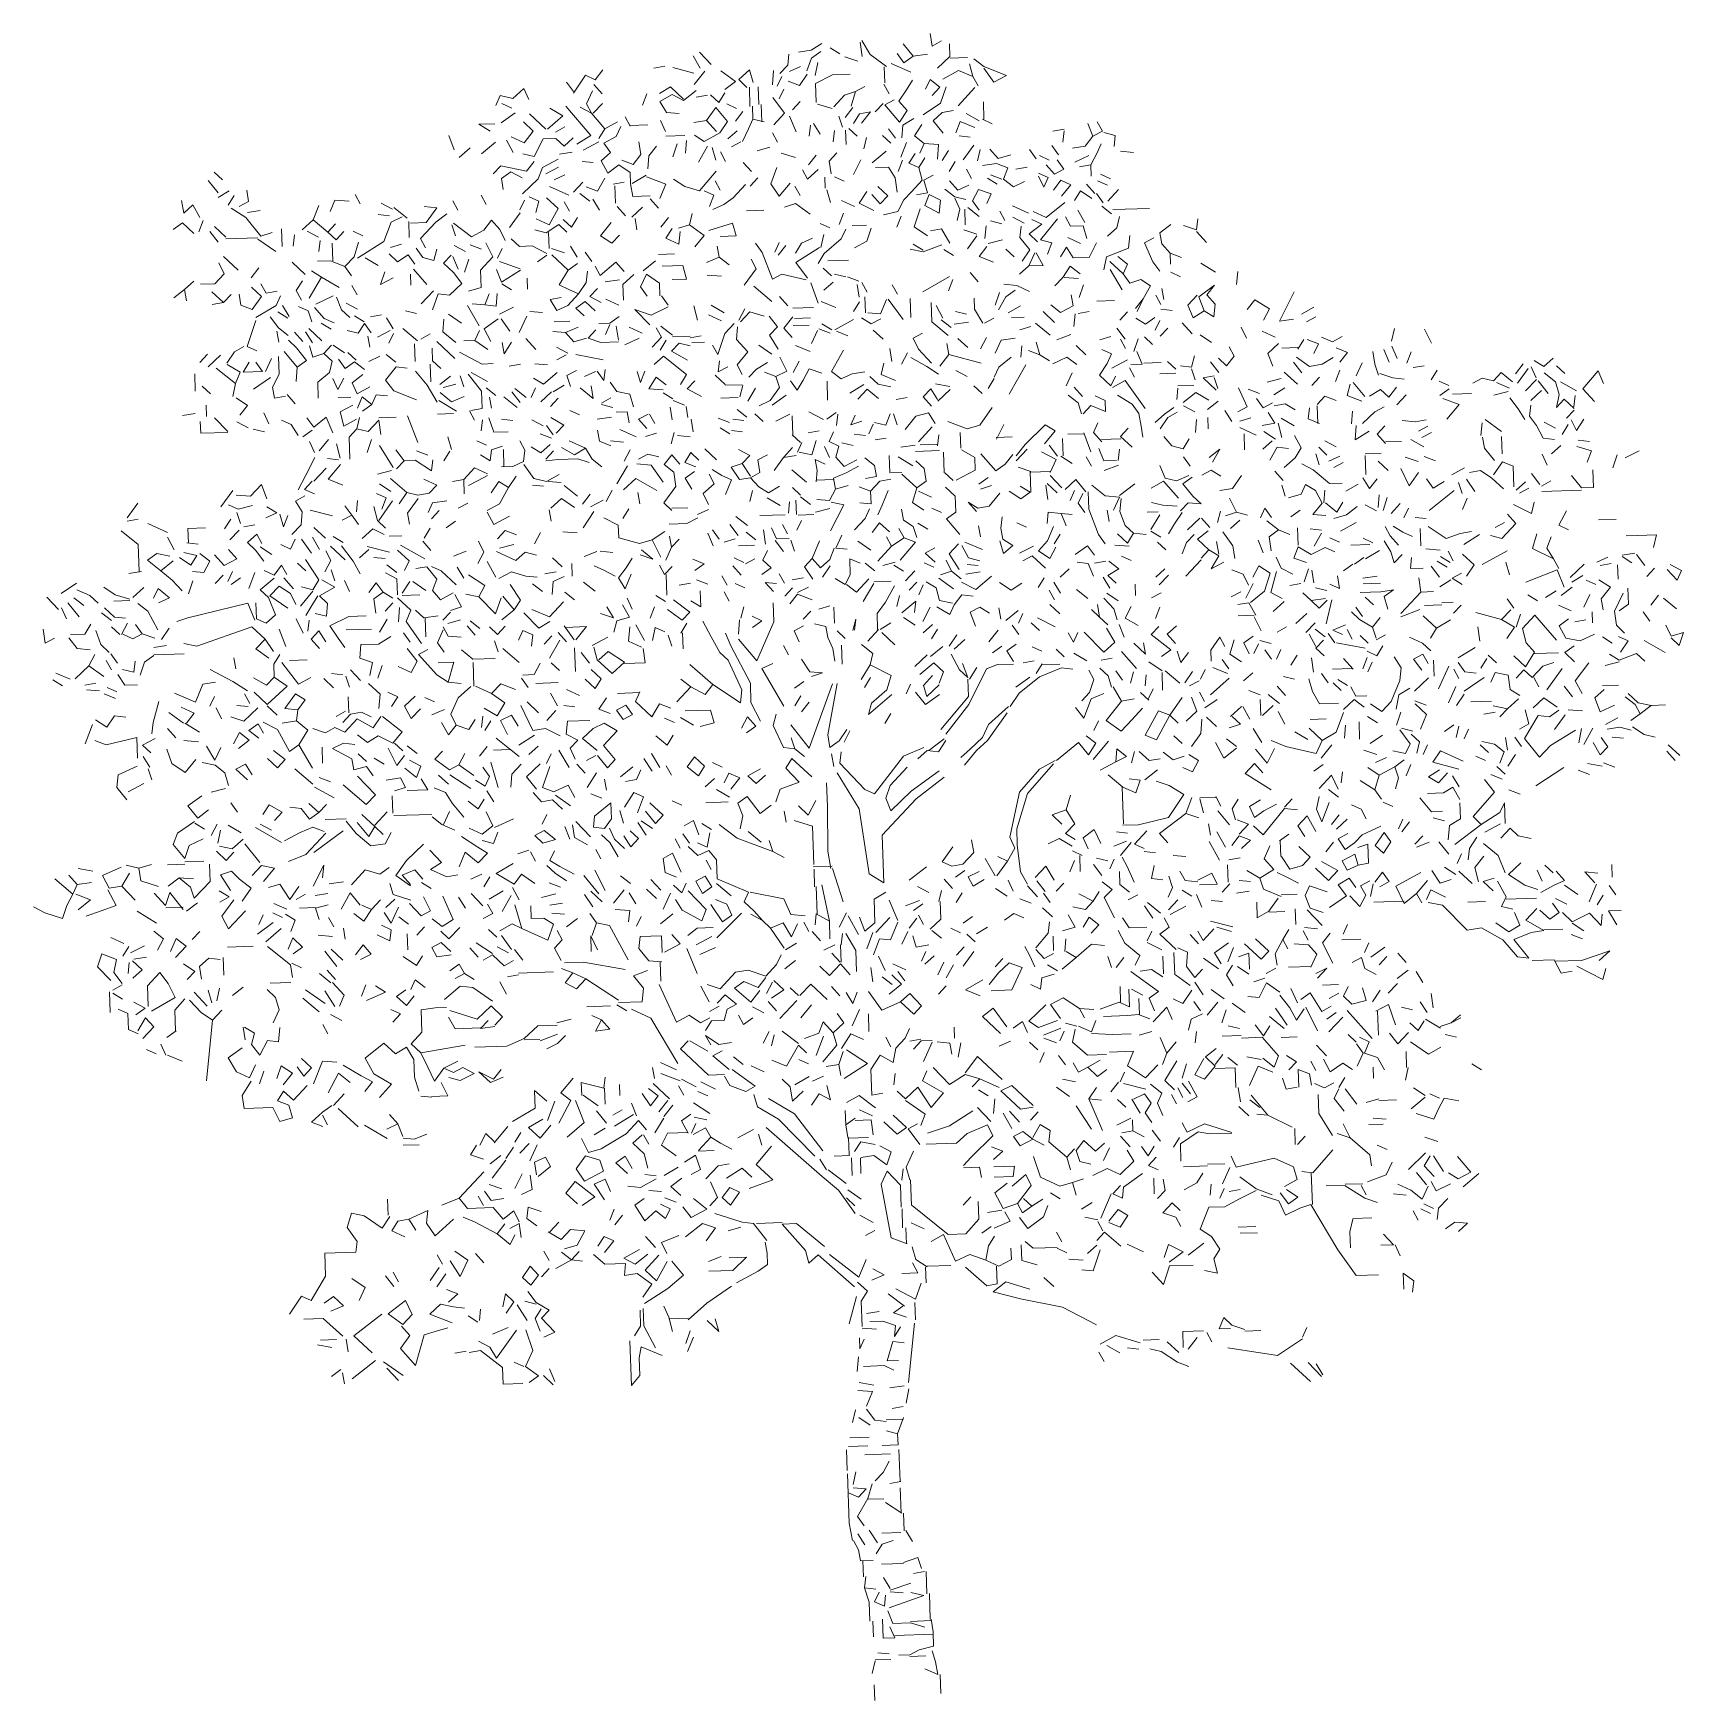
# Model space of a CAD drawing. Header units: metres. Extents: x -2606 to 2366, y -7 to 5018.
import ezdxf

# ---------------------------------------------------------------- set-up
doc = ezdxf.new("R2010")
doc.units = ezdxf.units.M
doc.layers.add('G-IMPT', color=8, linetype='Continuous', lineweight=13)

# ---------------------------------------------------------------- blocks, each defined once
blk = doc.blocks.new('91 boom02_2D - boom2_dwg_91BM04-5054193-00_0 Basismaterialen')
at = {"layer": 'G-IMPT'}
for p, q in [((-109.5, 5169.3), (-140.2, 5188.2)), ((-513.7, 5135.6), (-550, 5174.4)), ((-187.3, 5101.5), (-178.7, 5141.9)), ((-53.7, 5146.1), (-94.2, 5159.7)), ((112.6, 5111.7), (51.5, 5139.6)), ((342, 5129.4), (413, 5101.8)), ((-946, 5050.9), (-967, 5080.2)), ((-567.8, 5108.7), (-633.4, 5126.5)), ((-321.3, 5072), (-317.9, 5117.2)), ((31.1, 5078.9), (29.4, 5128.9)), ((-674.8, 5020.1), (-635.5, 5041.4)), ((-560.2, 5033.9), (-525.4, 5040.1)), ((-391.7, 5004.6), (-393.7, 5064.6)), ((-299.9, 5027.7), (-285.9, 5058.2)), ((-1172.8, 4953.2), (-1128.9, 4984.7)), ((-883.7, 4983), (-854.7, 5014)), ((327.8, 4958.9), (287, 4982.5)), ((-1100.7, 4890.6), (-1071.9, 4926.6)), ((-1001.8, 4924), (-972.3, 4940)), ((-767.3, 4941.9), (-783.2, 4971.4)), ((-396.8, 4934.4), (-382.8, 4964.9)), ((559, 4926.6), (593.9, 4932.8)), ((590.2, 4892.7), (594, 4927.8)), ((-1320.1, 4868.2), (-1336.6, 4912.7)), ((-1304.2, 4843.7), (-1270.2, 4874.9)), ((-1234.6, 4856), (-1190.8, 4892.6)), ((-914.8, 4866.9), (-865.7, 4893.6)), ((-596.1, 4912.6), (-656.2, 4910.6)), ((-590.7, 4897.8), (-594.3, 4857.7)), ((-498.6, 4835.9), (-509.9, 4875.5)), ((81.5, 4845.5), (100, 4891.2)), ((299.5, 4907.9), (264.4, 4911.7)), ((322, 4833.6), (330.8, 4868.9)), ((506.9, 4839.8), (485.9, 4869.1)), ((576.6, 4852.2), (555.5, 4881.5)), ((-918.6, 4831.7), (-883.4, 4827.9)), ((-758.2, 4822.1), (-734.2, 4853)), ((-387.2, 4799.7), (-413.2, 4828.8)), ((-207.8, 4820.7), (-183.8, 4851.6)), ((-66.7, 4790.5), (-43.3, 4836.3)), ((211.9, 4834.9), (230.9, 4865.6)), ((627.4, 4828.9), (671.6, 4850.4)), ((-2073.1, 4797.7), (-2047.3, 4773.6)), ((-1171.9, 4778.1), (-1142.6, 4799.1)), ((-1006.7, 4773.7), (-972.2, 4789.9)), ((-766.2, 4761.8), (-767.3, 4796.8)), ((-485.3, 4741.3), (-501.3, 4770.8)), ((-390.7, 4754.5), (-366.6, 4780.3)), ((-96, 4769.4), (-126.5, 4783.4)), ((384.5, 4760.7), (353.9, 4779.6)), ((404, 4776.3), (417.8, 4811.8)), ((477.8, 4813.8), (443, 4807.7)), ((739.2, 4777.6), (708.7, 4791.6)), ((-1614.5, 4698.2), (-1630.5, 4727.6)), ((-1113.6, 4680), (-1099.6, 4710.6)), ((-960.1, 4725.3), (-1021, 4753.2)), ((-814.1, 4700.2), (-816, 4755.1)), ((-678.5, 4684.8), (-704.5, 4713.9)), ((-234.6, 4724.8), (-250.6, 4754.2)), ((-1968.8, 4671.2), (-1929, 4677.5)), ((-1513.9, 4681.5), (-1549.5, 4700.4)), ((-1308.7, 4678.4), (-1324.6, 4708)), ((-1146.7, 4623.9), (-1113.3, 4670.1)), ((-782.8, 4661.2), (-808.8, 4690.3)), ((-111.5, 4633.9), (-97.7, 4669.3)), ((202.5, 4669.5), (206.1, 4709.7)), ((283.8, 4632.2), (282.2, 4682.1)), ((327.9, 4658.7), (292, 4687.5)), ((658.8, 4639.8), (637.4, 4679.2)), ((742.9, 4667.7), (712.1, 4691.7)), ((-1746, 4593.7), (-1781.7, 4612.5)), ((-1021.9, 4558.1), (-1023.6, 4608.1)), ((-71.4, 4630.2), (-26.3, 4631.7)), ((345.3, 4589.3), (349, 4629.4)), ((363.4, 4644.9), (398.8, 4636.1)), ((-1825.1, 4566), (-1821.3, 4601.1)), ((-1744.5, 4548.7), (-1740.7, 4583.8)), ((-1701, 4520.1), (-1702.9, 4575.1)), ((-1519.8, 4561.2), (-1485.2, 4572.5)), ((-1284.3, 4549.3), (-1319.9, 4568)), ((-1234.4, 4555.9), (-1270, 4569.7)), ((-1014.4, 4558.4), (-974, 4544.7)), ((-933.5, 4531), (-954.7, 4565.4)), ((-299.7, 4577.5), (-313.7, 4547)), ((-303.3, 4537.4), (-279.3, 4568.2)), ((151.4, 4552.7), (120.8, 4571.6)), ((437.3, 4532.3), (411.4, 4556.4)), ((-1997.7, 4490.1), (-2044.2, 4533.6)), ((-1558, 4504.9), (-1598.8, 4528.6)), ((-1307.4, 4493.4), (-1323.7, 4532.9)), ((-1112.4, 4495), (-1178.1, 4517.8)), ((-726.9, 4488), (-687.9, 4519.3)), ((-678.6, 4539.6), (-628.6, 4541.3)), ((-1455.8, 4443.4), (-1457, 4478.3)), ((-1091.4, 4465.7), (-1090.2, 4430.7)), ((-481.2, 4471.3), (-526.3, 4474.8)), ((-136, 4472.9), (-161.9, 4497.1)), ((-130.4, 4453.1), (-159.5, 4427.1)), ((-90.9, 4469.5), (-126.2, 4478.3)), ((-50.4, 4455.8), (-85.9, 4469.6)), ((230.8, 4425.3), (244.6, 4460.8)), ((776, 4428.7), (738.8, 4492.5)), ((1135.6, 4445.8), (1139.2, 4486)), ((-1753.9, 4383.3), (-1699.9, 4410.1)), ((-1423.8, 4384.4), (-1385.1, 4425.8)), ((-803.3, 4380.3), (-844, 4399)), ((-323.4, 4391.6), (-380.1, 4439.7)), ((-29.6, 4356.4), (-31.3, 4406.4)), ((88.7, 4335.4), (41.5, 4398.9)), ((71, 4414.9), (55, 4444.4)), ((377.3, 4380.2), (391, 4420.7)), ((655.3, 4444.6), (641.7, 4404.1)), ((1168.3, 4366.9), (1192.2, 4397.7)), ((-1659, 4386.5), (-1623.3, 4367.7)), ((-1437.8, 4353.9), (-1473.1, 4362.7)), ((-1337.6, 4352.3), (-1296.7, 4323.7)), ((-1177.6, 4352.7), (-1133.3, 4374.2)), ((-1115.6, 4294.8), (-1092.3, 4345.6)), ((-997.9, 4363.8), (-963.4, 4379.9)), ((-938, 4370.8), (-908.8, 4391.8)), ((-556.6, 4333.6), (-568.1, 4378.3)), ((-522.1, 4349.8), (-481.5, 4331.2)), ((-513.2, 4380.2), (-472.3, 4356.5)), ((-426.5, 4333), (-407.7, 4368.7)), ((-192.7, 4373.4), (-257.7, 4371.2)), ((-122.7, 4373.3), (-168.3, 4391.8)), ((-67.2, 4360.2), (-48.2, 4390.8)), ((213.6, 4339.6), (192.3, 4379)), ((288.3, 4352.2), (253, 4361)), ((418.2, 4356.5), (457.5, 4377.9)), ((564.3, 4326.5), (528.1, 4360.3)), ((769.2, 4333.4), (793.3, 4359.2)), ((933.2, 4364), (898.1, 4367.8)), ((1354.7, 4328.2), (1384.1, 4344.2)), ((-1870, 4264.3), (-1876.2, 4299.1)), ((-1764.9, 4262.8), (-1786.1, 4297.1)), ((-1735.1, 4268.9), (-1776.4, 4307.5)), ((-1511.2, 4306.4), (-1532.4, 4340.7)), ((-956.7, 4330.1), (-1006.7, 4328.5)), ((-251.6, 4338.9), (-201.6, 4340.6)), ((-198.9, 4260.7), (-180.3, 4301.4)), ((-125.3, 4303.2), (-66.4, 4335.2)), ((239.6, 4310.5), (208.8, 4334.5)), ((455, 4302.8), (489.7, 4314)), ((786.2, 4274), (760, 4308.1)), ((896, 4282.7), (920.1, 4308.5)), ((995.7, 4291), (964.6, 4325)), ((1256.2, 4279.8), (1215.6, 4298.4)), ((-1584.3, 4248.9), (-1590.5, 4283.7)), ((-1524.7, 4261), (-1510.7, 4291.4)), ((-1442.7, 4203.6), (-1444.6, 4258.7)), ((-1063.8, 4241.5), (-1094.9, 4275.5)), ((-673.5, 4239.7), (-654.5, 4270.3)), ((-579.9, 4282.8), (-634.9, 4281)), ((-574.2, 4263.1), (-534.3, 4264.4)), ((-322.9, 4226.4), (-363.8, 4255.1)), ((-248.7, 4254), (-203.1, 4235.5)), ((332, 4243.6), (350.7, 4279.3)), ((706.2, 4271.3), (740.9, 4282.4)), ((787.2, 4244), (771.2, 4273.5)), ((1056.7, 4263.1), (1020.9, 4286.9)), ((1614.1, 4201.8), (1597.8, 4241.3)), ((-1911.9, 4172.8), (-1893.3, 4213.4)), ((-1587.8, 4203.7), (-1553.3, 4219.9)), ((-1027.1, 4192.7), (-1067.2, 4196.3)), ((-997.6, 4208.7), (-968.2, 4224.7)), ((-852.5, 4208.6), (-938.1, 4225.7)), ((83.5, 4195.2), (102.3, 4230.8)), ((744.3, 4182.5), (793.4, 4209.1)), ((843.8, 4198.3), (898.8, 4200.2)), ((1079.9, 4168.8), (1053.7, 4202.9)), ((1510.5, 4158.3), (1529.1, 4199)), ((2010.5, 4165.2), (2034.5, 4196)), ((-1950, 4116.5), (-1896.3, 4153.3)), ((-1509.6, 4111.4), (-1535.8, 4145.5)), ((-1215.5, 4141.3), (-1266.4, 4169.6)), ((289.9, 4157.1), (254.2, 4175.9)), ((1326.3, 4132.1), (1284.9, 4170.7)), ((1537.7, 4094.2), (1501.2, 4138)), ((1801.7, 4128.2), (1771.2, 4142.1)), ((1992.1, 4119.6), (1951.4, 4138.2)), ((-2084.7, 4102), (-2110.5, 4126.1)), ((-1644.1, 4091.8), (-1684, 4090.4)), ((-1202.6, 4056.7), (-1208.8, 4091.5)), ((-1113.2, 4074.7), (-1139.3, 4108.8)), ((-1017.7, 4062.9), (-993.6, 4088.7)), ((-1009.2, 4108.2), (-974.9, 4129.4)), ((-858, 4073.3), (-828.5, 4089.3)), ((-768.9, 4101.4), (-809.2, 4110)), ((-633.3, 4086), (-663.9, 4104.9)), ((-78.6, 4104.7), (-34.5, 4131.2)), ((67.2, 4084.5), (102, 4090.8)), ((235.9, 4125.3), (190.6, 4133.8)), ((336.7, 4103.7), (310.9, 4127.8)), ((951.2, 4127), (1001.2, 4128.7)), ((1207.2, 4103.1), (1171.7, 4116.9)), ((1667.6, 4098.6), (1638.7, 4067.6)), ((2058.4, 4081.7), (2092.4, 4113)), ((2194.3, 4056.3), (2163.3, 4085.3)), ((2194.2, 4061.3), (2198, 4096.5)), ((-1434.1, 3948.9), (-1466.9, 4032.7)), ((-822.5, 4059.5), (-857.8, 4068.3)), ((-690.7, 4009), (-706.7, 4038.4)), ((-310.7, 4016.8), (-266.5, 4038.3)), ((-256.8, 3973.6), (-258.8, 4033.5)), ((69.9, 4004.6), (58.7, 4039.2)), ((-1966, 3995.9), (-2001.7, 4014.7)), ((-1235.2, 3985.6), (-1231.4, 4020.7)), ((-1040.7, 4002.1), (-1076.3, 4020.9)), ((-975.7, 4004.3), (-999.9, 3978.5)), ((-638.5, 3945.6), (-629.7, 3981)), ((-454.5, 3976.9), (-485.1, 3995.9)), ((-410.9, 4018.4), (-446, 4022.2)), ((-19.2, 3976.6), (-5.2, 4007.1)), ((381.5, 3960.1), (405, 4005.9)), ((771.5, 3968.3), (795.6, 3994.1)), ((1276.9, 3965.3), (1265.4, 4010)), ((1315.7, 4001.7), (1274.9, 4025.3)), ((1746.6, 3981.2), (1717.2, 3965.2)), ((1966.7, 3983.6), (1915.4, 4021.9)), ((2136.4, 3994.4), (2100.7, 4013.2)), ((2157, 3975), (2176, 4005.7)), ((-1593.2, 3918.4), (-1579.5, 3958.9)), ((-1328.3, 3927.3), (-1339.6, 3967)), ((-1218.8, 3941.1), (-1249.2, 3955.1)), ((-1163.9, 3872.9), (-1165.7, 3927.8)), ((-786.8, 3890.6), (-767.9, 3926.3)), ((-579.3, 3967.7), (-619.4, 3971.3)), ((-68, 3939.9), (-103.3, 3948.8)), ((-64.2, 3975.1), (-29.1, 3971.2)), ((36.2, 3963.5), (1.5, 3957.3)), ((82.2, 3935), (127, 3941.5)), ((443.9, 3892.2), (477.7, 3928.3)), ((573.5, 3906.6), (547.3, 3940.7)), ((591, 3907.2), (589.1, 3962.1)), ((764, 3893), (767.9, 3928.1)), ((1160.7, 3926.4), (1159, 3976.4)), ((1418.8, 3910.1), (1393, 3934.3)), ((1448, 3936.1), (1412.3, 3954.9)), ((1723.2, 3935.3), (1682.3, 3959)), ((1969, 3913.7), (1967.2, 3968.6)), ((2124.1, 3913.9), (2153.2, 3939.9)), ((-1477.2, 3892.3), (-1442.2, 3893.5)), ((-1438.3, 3923.6), (-1402.8, 3909.9)), ((-1171.4, 3872.6), (-1136.4, 3873.8)), ((-809.4, 3819.9), (-776.3, 3876)), ((-366.7, 3894.8), (-337.2, 3910.8)), ((127.7, 3921.5), (202.7, 3924)), ((968.8, 3904.9), (989.7, 3875.6)), ((1394.9, 3879.3), (1383.7, 3913.9)), ((1424.5, 3890.3), (1459, 3906.4)), ((2002.9, 3874.8), (1969.9, 3888.7)), ((2110.3, 3878.4), (2094.1, 3912.9)), ((-424.6, 3832.9), (-450.9, 3872)), ((-214.2, 3824.9), (-260.6, 3863.4)), ((49.9, 3853.9), (84.9, 3855.1)), ((326.3, 3818.2), (355.6, 3839.2)), ((586.9, 3806.9), (550.5, 3845.8)), ((1811.1, 3848.3), (1850.4, 3869.7)), ((1843.1, 3789.3), (1832, 3824)), ((1883, 3795.7), (1856.6, 3834.8)), ((2012.9, 3800.1), (2042, 3826.1)), ((2087.3, 3817.6), (2061.2, 3851.8)), ((-1433.5, 3783.7), (-1398.7, 3789.9)), ((-917.3, 3756.1), (-893.3, 3786.9)), ((-232.9, 3784.2), (-258.7, 3808.4)), ((-201.9, 3755.3), (-232.7, 3779.3)), ((177.6, 3778.1), (137, 3796.7)), ((331.8, 3803.3), (366.4, 3814.5)), ((572.3, 3791.4), (541.4, 3820.5)), ((767.8, 3783.1), (816.5, 3819.7)), ((1408.9, 3759.7), (1412.5, 3799.9)), ((-1626.9, 3732.2), (-1623.1, 3767.3)), ((-1555.9, 3704.6), (-1513, 3766)), ((-1015.6, 3702.8), (-1021.7, 3737.6)), ((-271, 3728), (-267.2, 3763.1)), ((866.4, 3676.3), (894.9, 3722.3)), ((1075.8, 3698.4), (1084.6, 3733.7)), ((1649.1, 3757.8), (1620.2, 3726.8)), ((-2346.3, 3702.9), (-2311.5, 3709.1)), ((-2220, 3667.1), (-2281, 3695.1)), ((-2024.1, 3643.8), (-1995.2, 3674.7)), ((-1609, 3647.7), (-1575.1, 3678.9)), ((-1414, 3649.3), (-1395, 3680)), ((-934.2, 3665.5), (-979.4, 3669)), ((-273.8, 3662.8), (-289.8, 3692.3)), ((166, 3677.7), (135.3, 3696.7)), ((331.9, 3653.2), (325.7, 3688.1)), ((476, 3683.2), (445.4, 3697.1)), ((542.5, 3640.4), (560.9, 3686)), ((981.5, 3675.2), (1020.3, 3711.5)), ((1461.9, 3671.4), (1511, 3698.1)), ((1730.8, 3710.5), (1695.6, 3714.3)), ((-2123.7, 3630.3), (-2158.9, 3634.1)), ((-1943, 3611.4), (-1968.8, 3635.6)), ((-1661.8, 3580.9), (-1708.3, 3624.3)), ((-1668.6, 3635.7), (-1699.4, 3654.7)), ((-1617, 3587.4), (-1587.9, 3613.4)), ((-1392.7, 3610), (-1418.7, 3639.2)), ((-286.9, 3607.3), (-313.1, 3641.5)), ((453.7, 3602.3), (498, 3623.8)), ((964.1, 3599.6), (977.9, 3635.1)), ((1563.2, 3634.8), (1532.7, 3648.8)), ((2109.1, 3618.2), (2122.9, 3653.7)), ((-1572, 3588.9), (-1536.9, 3585.1)), ((-980.7, 3558.9), (-1011.7, 3587.9)), ((-170.1, 3556.3), (-141, 3582.3)), ((90.4, 3545.1), (59.7, 3564)), ((185, 3558.2), (154.5, 3572.2)), ((324.9, 3563), (289.8, 3566.8)), ((724.7, 3576.5), (689.9, 3570.3)), ((804.7, 3579.2), (774.2, 3593.1)), ((1795.9, 3557.6), (1765.3, 3576.6)), ((1815.3, 3578.3), (1799.3, 3607.8)), ((2182.3, 3525.7), (2225.9, 3567.2)), ((2265.7, 3573.5), (2300.1, 3589.7)), ((2276, 3563.8), (2310.8, 3570)), ((-2300.9, 3544.3), (-2340.7, 3538)), ((-2069.5, 3507.2), (-2045.4, 3533)), ((-2015.8, 3544), (-2029.8, 3513.5)), ((-2019.4, 3503.8), (-1990.1, 3524.8)), ((-1963.9, 3490.7), (-1945.6, 3541.3)), ((-1648.5, 3481.3), (-1664.6, 3515.8)), ((-1483.2, 3476.9), (-1459.4, 3512.7)), ((-1289.7, 3523.5), (-1310.8, 3557.8)), ((-1035, 3537), (-1000.2, 3543.3)), ((-523.6, 3504.3), (-559.1, 3518.1)), ((-463.4, 3501.3), (-479.5, 3530.8)), ((-36.5, 3450.7), (-3.3, 3506.8)), ((-3.5, 3511.9), (51.4, 3513.7)), ((96.4, 3515.3), (125.4, 3546.2)), ((583, 3476.6), (561.8, 3511)), ((731.2, 3531.6), (765.5, 3552.8)), ((881.5, 3526.7), (910.6, 3552.7)), ((1532.5, 3506.2), (1587.5, 3508.1)), ((2187.7, 3510.8), (2222.1, 3532)), ((2263, 3503.4), (2232.6, 3517.3)), ((-2482.5, 3438.1), (-2513.3, 3462.1)), ((-1802, 3436.1), (-1763.5, 3482.4)), ((-1428, 3471.2), (-1482.9, 3469.4)), ((-656.8, 3449.8), (-687.5, 3468.8)), ((-282.2, 3467.4), (-258.1, 3493.2)), ((-242.6, 3478.7), (-208.1, 3494.9)), ((69.1, 3434.3), (77.9, 3469.6)), ((2104.3, 3463), (2138.6, 3484.1)), ((2154.1, 3469.6), (2188.2, 3495.8)), ((-2536.1, 3396.3), (-2552.3, 3430.8)), ((-820.2, 3399.2), (-860.7, 3412.9)), ((-705.1, 3398.1), (-691.3, 3433.6)), ((-224.7, 3394.4), (-200.5, 3420.2)), ((395.6, 3395.3), (389.5, 3430.1)), ((1212.4, 3357.8), (1190.9, 3402.1)), ((1250.3, 3419.1), (1284.3, 3450.3)), ((1531, 3403.6), (1510, 3432.9)), ((1815.8, 3413.2), (1840, 3439)), ((2252.1, 3382.9), (2250.9, 3417.9)), ((2432, 3389), (2411, 3418.3)), ((-2364.3, 3347.1), (-2345.5, 3382.7)), ((-1847.8, 3309.5), (-1869.6, 3363.8)), ((-1794.2, 3351.3), (-1815.6, 3395.6)), ((-1554.1, 3354.4), (-1530.5, 3395.3)), ((-1458, 3322.6), (-1479, 3352)), ((-1408.5, 3339.3), (-1410.6, 3399.3)), ((-1253.6, 3344.6), (-1279.6, 3373.7)), ((-942.9, 3330), (-974.4, 3374)), ((-749.4, 3376.6), (-722.7, 3327.4)), ((-428.2, 3347.4), (-424.7, 3392.6)), ((16.5, 3362.5), (50.8, 3383.7)), ((63.2, 3314), (21.9, 3352.6)), ((152, 3352), (181.1, 3378)), ((196.6, 3363.6), (177.6, 3332.8)), ((358, 3324), (386.8, 3359.9)), ((452.3, 3347.1), (431.3, 3376.5)), ((566.5, 3371), (510.5, 3399.2)), ((782.8, 3338.3), (766.4, 3377.7)), ((1352.6, 3352.5), (1381.6, 3383.6)), ((1413.1, 3339.6), (1382.2, 3363.6)), ((2044.1, 3320.8), (2032.6, 3365.5)), ((-2462.8, 3298.7), (-2502.9, 3302.4)), ((-1942.5, 3301.3), (-1913.5, 3332.2)), ((-1557.9, 3316.8), (-1518.6, 3340.6)), ((-1181.8, 3292), (-1192.9, 3326.6)), ((-1115.7, 3259.2), (-1167.1, 3302.4)), ((-1021, 3272.4), (-987.9, 3328.5)), ((-939.6, 3230.1), (-942.1, 3305.1)), ((-887.3, 3311.9), (-838.2, 3338.6)), ((-870.8, 3267.5), (-882.1, 3307.1)), ((-370.4, 3264.3), (-427.7, 3332.4)), ((-270.9, 3282.7), (-286.9, 3312.2)), ((248.8, 3300.2), (282.8, 3331.4)), ((594.8, 3276.9), (568.9, 3301)), ((943.5, 3318.7), (917.5, 3347.9)), ((1189.8, 3287), (1203.7, 3317.5)), ((1243.7, 3318.8), (1208.4, 3327.6)), ((1245.4, 3268.9), (1224.4, 3298.2)), ((1260.4, 3269.4), (1274.3, 3299.9)), ((1384.1, 3308.6), (1362.8, 3347.9)), ((2480.3, 3290.6), (2414, 3328.4)), ((-2395.6, 3236), (-2411.6, 3265.4)), ((-2262.1, 3283), (-2167.2, 3286.2)), ((-989.7, 3233.4), (-1015.5, 3257.6)), ((580.5, 3253.9), (525.5, 3252.1)), ((665.2, 3264.3), (624.4, 3287.9)), ((821.1, 3239.5), (774.3, 3293)), ((1111.3, 3239.4), (1090.3, 3268.7)), ((1376.8, 3228.3), (1370.3, 3273.1)), ((1501.6, 3237.5), (1470.4, 3271.5)), ((1531.6, 3238.5), (1545.4, 3274)), ((2145.2, 3289.3), (2070.2, 3286.7)), ((-32.4, 3180.7), (-13.4, 3211.3)), ((297, 3206.8), (320.7, 3242.7)), ((1054, 3157.3), (1112.3, 3209.3)), ((1157.6, 3200.9), (1186.8, 3226.9)), ((1423, 3194.8), (1402, 3224.1)), ((1483.3, 3186.9), (1452.6, 3205.9)), ((1694, 3168.9), (1737.6, 3210.4)), ((1832.8, 3208.6), (1816.7, 3238.1)), ((1852.1, 3229.3), (1887.2, 3225.5)), ((-2378.2, 3166.5), (-2408.8, 3180.5)), ((-1811.1, 3110.6), (-1787.1, 3141.4)), ((-927.1, 3155.5), (-967.7, 3174.1)), ((-737.2, 3164.4), (-807.2, 3162)), ((-421, 3132.6), (-417.3, 3172.7)), ((98.4, 3160.1), (112.4, 3190.6)), ((859.5, 3140.8), (833.6, 3164.9)), ((859.3, 3145.8), (873.3, 3176.2)), ((1034.7, 3136.7), (1018.8, 3166.1)), ((1209.1, 3157.6), (1173.7, 3171.4)), ((1211.3, 3092.7), (1209.6, 3142.6)), ((1825.6, 3123.4), (1849.4, 3159.2)), ((-2169.8, 3068.5), (-2215.9, 3101.9)), ((-2001.6, 3124.2), (-1966.5, 3120.4)), ((-1875.5, 3093.5), (-1906.5, 3122.4)), ((-1454.9, 3082.6), (-1476.2, 3121.9)), ((-1091.4, 3134.9), (-1055.2, 3101.1)), ((-1029.4, 3077), (-1000.5, 3108)), ((-940.8, 3120), (-976, 3123.8)), ((-229.9, 3104), (-205.9, 3134.8)), ((31.5, 3067.7), (50.4, 3098.5)), ((1116.3, 3089.4), (1150.4, 3120.6)), ((1730.5, 3125.2), (1695, 3139)), ((-2477.8, 3003), (-2454.8, 3063.9)), ((-2193.3, 3022.7), (-2219.2, 3051.8)), ((-1933.1, 3021.4), (-1963.9, 3045.4)), ((-1338.1, 3031.5), (-1359.4, 3070.9)), ((-609.5, 3086.2), (-568.7, 3062.5)), ((-96.6, 3008.4), (-77.8, 3044.1)), ((1318.1, 3041.2), (1358.9, 3017.5)), ((1473.9, 3021.4), (1477.5, 3061.6)), ((1521.5, 3018), (1519.6, 3073)), ((2218.3, 3051.6), (2209.8, 3006.3)), ((169.4, 2982.4), (218.2, 3019)), ((685.6, 2954.8), (733.8, 3011.4)), ((1134.8, 2990), (1095.8, 2958.7)), ((1134.6, 2995), (1103.7, 3019)), ((1231.4, 2943.2), (1254.8, 2989)), ((1289.7, 2995.2), (1385.4, 2973.4)), ((1400.9, 2958.9), (1434.5, 3000.1)), ((1720.7, 2969.7), (1734.7, 3000.2)), ((2030, 2995.2), (2009, 3024.5)), ((2490.1, 3000.7), (2526.3, 2967)), ((-2275.2, 2929.9), (-2296.4, 2964.2)), ((-905.1, 2951.1), (-875.6, 2967.1)), ((-700.7, 2973), (-674.2, 2928.9)), ((-109.4, 2943), (-105.6, 2978.1)), ((860.9, 2950.7), (829.9, 2979.7)), ((935.9, 2953.3), (970.5, 2964.4)), ((1377.3, 2918.2), (1406.6, 2939.1)), ((1665.6, 2972.9), (1625.3, 2981.5)), ((2485.8, 2980.6), (2511.8, 2951.4)), ((-2342.6, 2852.5), (-2293.5, 2879.2)), ((-1337.9, 2876.5), (-1368.8, 2905.4)), ((-532.1, 2868.6), (-503, 2894.6)), ((-423, 2897.3), (-458.5, 2911.1)), ((2207.7, 2921.1), (2243.2, 2907.3)), ((-1595.8, 2812.7), (-1566.9, 2843.7)), ((-1325.8, 2816.8), (-1347, 2851.1)), ((-1195.9, 2821.2), (-1217.1, 2855.5)), ((-955.4, 2809.3), (-1001.5, 2842.8)), ((969.5, 2844.3), (923.6, 2872.8)), ((1031.6, 2786.4), (1020, 2831)), ((1286, 2805), (1310.2, 2830.8)), ((2025.1, 2845), (1989.6, 2858.8)), ((-2000.3, 2789.1), (-2021.3, 2818.4)), ((-1389.7, 2782.2), (-1509.7, 2778.1)), ((-788.4, 2755), (-799.8, 2794.6)), ((-605.2, 2811.2), (-635.7, 2825.1)), ((-530.5, 2818.7), (-460.5, 2821.1)), ((1402.7, 2758.9), (1386.3, 2798.4)), ((1595.7, 2820.5), (1626.2, 2806.5)), ((-2103.5, 2735.6), (-2134.2, 2754.5)), ((-2028.9, 2748), (-1988.1, 2724.4)), ((-1862, 2693.7), (-1943.6, 2741)), ((-1760.8, 2662.1), (-1668.1, 2730.2)), ((-892, 2711.4), (-938.7, 2759.9)), ((-697.8, 2738), (-733.6, 2761.8)), ((-512.6, 2734.2), (-543.2, 2753.2)), ((598.5, 2721.7), (627.4, 2752.7)), ((793.5, 2723.3), (758.4, 2727.1)), ((1448.5, 2735.4), (1482.5, 2766.6)), ((1657.5, 2767.5), (1643.6, 2737)), ((-1215.5, 2660.5), (-1246.2, 2679.4)), ((-859.7, 2642.5), (-875.7, 2672)), ((-610.7, 2675.9), (-626.7, 2705.4)), ((749.9, 2681.8), (789.4, 2698.2)), ((1366.4, 2647.6), (1330.3, 2681.4)), ((-2165.1, 2633.4), (-2105.2, 2635.4)), ((-1304.1, 2617.4), (-1285.6, 2663.1)), ((696.1, 2645), (731.5, 2636.2)), ((737.3, 2611.4), (751.3, 2641.8)), ((936, 2653.1), (976.1, 2649.4)), ((1108.9, 2568.9), (1107.1, 2623.9)), ((1827.3, 2628.2), (1841.3, 2658.6)), ((1978.4, 2598.2), (1956.6, 2652.6)), ((-2454.3, 2603.6), (-2499.6, 2612.1)), ((-1957.2, 2550.4), (-1993.2, 2579.1)), ((-986.7, 2553.1), (-1022.2, 2566.9)), ((252.9, 2585), (282.2, 2606)), ((308.9, 2556.9), (292.9, 2586.3)), ((534.6, 2539.5), (508.4, 2573.6)), ((934.4, 2553), (923.2, 2587.6)), ((2094.4, 2572.1), (2078.2, 2606.6)), ((-2500.2, 2482), (-2461.2, 2513.3)), ((-2225.5, 2496.3), (-2211.9, 2536.8)), ((-1902.2, 2552.2), (-1867.6, 2563.4)), ((-1756.3, 2527.1), (-1716.5, 2533.5)), ((-1166.4, 2542), (-1210.6, 2515.5)), ((-891.3, 2541.3), (-855.1, 2507.5)), ((72.4, 2448.8), (45.2, 2512.9)), ((490.8, 2503), (455.3, 2516.8)), ((510.1, 2523.6), (479, 2557.6)), ((921.7, 2482.5), (950.7, 2513.5)), ((1089.9, 2538.2), (1114.1, 2564)), ((1275.5, 2524.5), (1219.7, 2547.6)), ((2267, 2497.9), (2285.9, 2528.6)), ((-2253.7, 2440.3), (-2315, 2478.2)), ((-1974.8, 2479.8), (-2027.9, 2422.9)), ((-1885.5, 2502.8), (-1844.9, 2484.1)), ((-1463.1, 2437), (-1493.9, 2460.9)), ((95.9, 2494.6), (140.4, 2511.2)), ((121.4, 2480.5), (150.7, 2501.5)), ((897.1, 2471.6), (855.9, 2505.3)), ((927.2, 2467.7), (976.4, 2494.4)), ((1237.1, 2475.6), (1287.1, 2477.3)), ((1366.8, 2487.5), (1407.3, 2473.8)), ((-1698, 2429), (-1714, 2458.5)), ((-1177.2, 2416.6), (-1137.9, 2438)), ((-206.6, 2414.4), (-222.6, 2443.9)), ((84.9, 2374.2), (103.5, 2414.8)), ((318.9, 2407.1), (353.2, 2428.3)), ((855, 2385.2), (869, 2415.7)), ((923.6, 2427.5), (907.6, 2457)), ((1119.1, 2414.1), (1073.7, 2427.6)), ((1360.2, 2387.3), (1344.2, 2416.7)), ((1469.7, 2406), (1483.6, 2436.4)), ((-2360.2, 2336.7), (-2341.2, 2367.3)), ((-2335.6, 2347.5), (-2291.3, 2369)), ((-2250.8, 2355.4), (-2232, 2391)), ((-2031, 2365.3), (-1951, 2368)), ((-1702, 2398.9), (-1747.1, 2402.4)), ((-1104.1, 2324), (-1130.2, 2358.2)), ((-279.7, 2356.9), (-245.4, 2378.1)), ((-159.6, 2355.9), (-125.1, 2372.1)), ((256.2, 2340), (280.3, 2365.8)), ((831.5, 2339.4), (785.2, 2377.8)), ((-2324.9, 2327.9), (-2285.1, 2334.2)), ((160.7, 2351.8), (146.8, 2321.2)), ((157.1, 2311.6), (186.2, 2337.6)), ((216.8, 2318.6), (198.2, 2277.9)), ((377.4, 2304), (401.6, 2329.8)), ((1078.1, 2297.7), (1031.9, 2331.2)), ((-947.7, 2284.3), (-983.1, 2298.1)), ((1573.9, 2279.4), (1538.3, 2298.2)), ((1611, 2220.6), (1639.9, 2251.6)), ((-2399.3, 2160.2), (-2401.5, 2225.2)), ((-1795.4, 2205.6), (-1744, 2162.3)), ((-1724.8, 2188), (-1786.3, 2231)), ((-1679.5, 2179.6), (-1665.7, 2215)), ((-1596.8, 2247.4), (-1610.6, 2211.9)), ((-360.4, 2229.1), (-389.3, 2193.1)), ((200.2, 2218), (224.4, 2243.8)), ((771.5, 2192.3), (769.8, 2242.2)), ((840.7, 2214.6), (805.1, 2233.4)), ((830.2, 2154.2), (828.6, 2204.2)), ((1096.3, 2203.3), (1055.3, 2231.9)), ((1402.8, 2163.5), (1365.8, 2222.4)), ((1426.4, 2204.4), (1455.9, 2220.4)), ((-518.3, 2163.7), (-488.8, 2179.7)), ((-297.5, 2141.1), (-244.3, 2198)), ((-232.5, 2143.3), (-198.9, 2184.5)), ((-48.2, 2169.6), (-71.5, 2118.8)), ((-18.4, 2100.6), (-20.2, 2155.5)), ((1022.5, 2165.7), (1001.4, 2195)), ((1284.5, 2109.5), (1238.2, 2148)), ((1687.8, 2168.2), (1652.5, 2177)), ((-1976.2, 2074.4), (-1982.5, 2114.2)), ((-1716.6, 2093.2), (-1732.6, 2122.7)), ((-997.4, 2127.5), (-952.7, 2139)), ((513.9, 2113.5), (483.3, 2132.5)), ((580.4, 2070.7), (594.4, 2101.2)), ((-1504.3, 2030.4), (-1470.1, 2051.5)), ((152.4, 2006.2), (180.3, 2067.3)), ((1417.5, 2024), (1386.3, 2058)), ((16.6, 2026.7), (57.4, 2003)), ((888.2, 1996.1), (849.5, 1954.8)), ((1384, 1977.8), (1368, 2007.3)), ((1668.9, 1987.4), (1667.2, 2037.4)), ((1904.3, 1980.4), (1873.6, 1999.3)), ((-611, 1945.5), (-671.8, 1968.4)), ((-500.1, 1919.2), (-545.9, 1942.7)), ((769.9, 1942.1), (783.9, 1972.5)), ((-1699, 1868.7), (-1665.2, 1904.8)), ((-1389.7, 1894.1), (-1424.9, 1898)), ((-1067.7, 1915), (-1029.1, 1881.3)), ((-954.2, 1883.8), (-985, 1907.8)), ((-868.5, 1866.7), (-914.7, 1900.2)), ((-703.4, 1867.3), (-729.8, 1906.4)), ((-224.7, 1913.5), (-258.7, 1882.3)), ((947.3, 1873), (931.3, 1902.5)), ((1473.4, 1850.7), (1442, 1889.7)), ((848.2, 1844.7), (867.2, 1875.3)), ((-354.1, 1744), (-365.2, 1778.7)), ((-546.6, 1667.5), (-563.1, 1711.9)), ((-45, 1704.4), (-43.3, 1654.5)), ((1785, 1661.2), (1753.3, 1710.1)), ((-1106.5, 1653.6), (-1129.9, 1607.8)), ((729, 1670.5), (769.7, 1651.9)), ((-1527.3, 1524.3), (-1529, 1574.2)), ((-752.9, 1555.4), (-723.6, 1576.4)), ((-88.3, 1577.9), (-62.5, 1553.7)), ((-43.2, 1574.4), (-84.2, 1603)), ((1146.5, 1604.6), (1111.7, 1598.4)), ((1627.3, 1590.8), (1667.4, 1587.2)), ((-817.6, 1543.3), (-831.4, 1507.8)), ((-815.9, 1493.3), (-791.9, 1524.1)), ((-1060.9, 1490), (-1091.8, 1514)), ((-594.4, 1455.7), (-540.9, 1497.6)), ((155.1, 1481), (114.4, 1499.7)), ((253.6, 1379.3), (215.7, 1463.1)), ((1648.8, 1396.4), (1632.7, 1430.9)), ((-952.2, 1383.6), (-917.1, 1379.8)), ((-1509.8, 1299.8), (-1535.9, 1333.9)), ((-1511.3, 1344.7), (-1495.2, 1315.2)), ((-684.9, 1317.6), (-721, 1351.4)), ((-1707.3, 1223.1), (-1667.8, 1239.4)), ((1057.6, 1126.3), (1041.6, 1155.8)), ((-1566.9, 1067.7), (-1640, 1010.2)), ((1401.4, 1017.8), (1360, 1061.5)), ((91.7, 988.6), (46.9, 982.1)), ((1.7, 690.4), (25.9, 716.3))]:
    blk.add_line(p, q, dxfattribs=at)
at = {"layer": 'G-IMPT', "flags": 128}
for points in [[(209.2, 5210), (179.8, 5194), (173.4, 5233.8), (179.8, 5194)], [(-239.8, 5174.8), (-199.9, 5181.2), (-165.7, 5202.3)], [(-39.2, 5161.6), (-45.7, 5206.4), (-39.2, 5161.6), (-45.7, 5206.4)], [(36.9, 5129.2), (-14.4, 5167.5), (-40.9, 5211.6), (-14.4, 5167.5), (-40.9, 5211.6)], [(89.5, 5201), (120.9, 5162), (165.6, 5168.5)], [(197.1, 5124.5), (235.9, 5160.9), (234.6, 5200.9), (235.9, 5160.9), (234.6, 5200.9)], [(-548.3, 5124.3), (-569.6, 5163.7), (-548.3, 5124.3), (-569.6, 5163.7)], [(-297.6, 5107.8), (-273.4, 5133.6), (-269.6, 5168.8)], [(120.9, 5162), (91.6, 5141), (70.5, 5170.3)], [(311.2, 5153.4), (342, 5129.4), (413, 5101.8), (373.7, 5080.5), (342.2, 5124.4), (373.7, 5080.5)], [(-945.8, 5045.9), (-907.7, 5102.2), (-877.2, 5088.2), (-853.3, 5119.1)], [(-470.9, 5057), (-436.8, 5083.1), (-482.9, 5116.6)], [(-381.7, 5080), (-393, 5119.6), (-427, 5088.5), (-401.2, 5064.3), (-427, 5088.5)], [(-212.4, 5105.7), (-236.2, 5069.9), (-212.4, 5105.7), (-236.2, 5069.9), (-271.7, 5083.7)], [(-184.4, 5016.6), (-186.4, 5076.6), (-132.3, 5103.4), (-77.4, 5105.3), (-132.3, 5103.4), (-186.4, 5076.6)], [(118.4, 5086.9), (99.4, 5056.2), (75.6, 5020.4), (101.6, 4991.2), (77.8, 4955.4), (31, 5008.9), (60.4, 5024.9)], [(204.2, 5064.8), (173.3, 5088.7), (204.2, 5064.8), (173.3, 5088.7), (159.4, 5058.2), (173.3, 5088.7), (204.2, 5064.8), (180, 5038.9)], [(213.3, 5090.1), (262.4, 5116.7), (308.1, 5098.3), (324.1, 5068.8), (308.1, 5098.3)], [(-1101.5, 5060.7), (-1085.3, 5026.2), (-1101.5, 5060.7), (-1085.3, 5026.2), (-1101.5, 5060.7), (-1135.4, 5029.5), (-1175.7, 5038.2), (-1189.7, 5007.7)], [(-1085.3, 5026.2), (-1101.5, 5060.7), (-1135.4, 5029.5), (-1175.7, 5038.2)], [(-600, 5027.6), (-641.4, 5066.2), (-675.7, 5045.1), (-641.4, 5066.2)], [(-599.9, 5022.6), (-560.9, 5053.9), (-599.9, 5022.6), (-635.5, 5041.4), (-674.8, 5020.1), (-653.6, 4985.7), (-613.5, 4982.1), (-653.6, 4985.7), (-613.5, 4982.1)], [(-470.6, 5047), (-489.6, 5016.3), (-515.4, 5040.5), (-489.6, 5016.3)], [(-317.1, 4947.1), (-283.4, 4983.3), (-320, 5032.1)], [(-95.2, 5039.6), (-128.9, 5003.4), (-95.2, 5039.6), (-60.5, 5050.8), (-74, 5005.3)], [(-60.5, 5050.8), (-31, 5066.8), (-60.5, 5050.8), (-31, 5066.8)], [(-1027.1, 4933.1), (-978.5, 4974.7), (-1019.3, 4998.5), (-978.5, 4974.7), (-1019.3, 4998.5), (-978.5, 4974.7)], [(-891.3, 4912.7), (-935.4, 4886.2), (-891.3, 4912.7), (-969.5, 5005.1)], [(-924.4, 5001.7), (-888.7, 4982.8), (-847, 4934.2), (-866, 4903.5), (-847, 4934.2), (-807.7, 4955.5), (-847, 4934.2), (-807.7, 4955.5)], [(-567.5, 4953.6), (-527.7, 4960), (-499.1, 5001)], [(-566.2, 4913.7), (-535.5, 4894.7), (-566.2, 4913.7), (-535.5, 4894.7), (-486.4, 4921.4), (-462.6, 4957.2), (-499.1, 5001), (-527.7, 4960), (-496.5, 4926)], [(-354.9, 4955.8), (-356.8, 5010.8), (-354.9, 4955.8), (-356.8, 5010.8)], [(-92.8, 4969.7), (-68.8, 5000.5), (-92.8, 4969.7), (-68.8, 5000.5)], [(-67.2, 4950.5), (-48.2, 4981.2), (-13.3, 4987.3)], [(-42.2, 4951.4), (-13.3, 4987.3), (-48.2, 4981.2)], [(214.1, 4920), (182.7, 4959), (211.9, 4985), (246.6, 4991.1), (211.9, 4985)], [(-1242.7, 4948.3), (-1207, 4927), (-1242.7, 4948.3), (-1192.7, 4950), (-1242.7, 4948.3), (-1192.7, 4950)], [(-1141.4, 4909.2), (-1100.7, 4890.6), (-1071.9, 4926.6), (-1102.9, 4955.6)], [(-797.2, 4940.9), (-811.2, 4910.4), (-797.2, 4940.9), (-811.2, 4910.4), (-850.5, 4889.1), (-829.5, 4859.8), (-858.6, 4833.8), (-837.3, 4794.4), (-803.1, 4820.6), (-837.3, 4794.4), (-803.1, 4820.6), (-767.3, 4796.8), (-766.2, 4761.8), (-759.8, 4722), (-704.9, 4723.9), (-759.8, 4722)], [(-850.5, 4889.1), (-811.2, 4910.4), (-797.2, 4940.9), (-811.2, 4910.4)], [(-767.3, 4944.4), (-712.4, 4946.2), (-767.3, 4944.4), (-712.4, 4946.2)], [(-672.8, 4960.1), (-656.7, 4925.6), (-672.8, 4960.1), (-656.7, 4925.6)], [(-415.4, 4893.8), (-396.8, 4934.4), (-382.8, 4964.9), (-347.5, 4956.1)], [(-89.9, 4884.7), (-91.5, 4929.7), (-89.9, 4884.7), (-91.5, 4929.7)], [(84.5, 4905.6), (88.1, 4945.7), (122.5, 4966.9)], [(141.1, 4857.5), (155.1, 4888), (141.1, 4857.5), (155.1, 4888), (124.3, 4912), (148.1, 4947.8), (124.3, 4912), (155.1, 4888), (200.2, 4884.5), (196.8, 4839.3), (200.2, 4884.5)], [(254.1, 4921.4), (267.8, 4956.8), (313.5, 4938.4), (267.8, 4956.8)], [(620.9, 4873.7), (660.6, 4880.1), (684.6, 4910.9), (714.1, 4926.9), (698.1, 4956.3), (714.1, 4926.9)], [(754.6, 4913.2), (750.8, 4878.1), (754.6, 4913.2), (750.8, 4878.1), (754.6, 4913.2), (719.3, 4922.1)], [(-1134.7, 4859.4), (-1156, 4898.8), (-1134.7, 4859.4), (-1156, 4898.8)], [(-1069.2, 4846.7), (-1041.1, 4902.6), (-1001.1, 4904), (-975.3, 4879.9), (-946.2, 4905.8), (-975.3, 4879.9), (-1001.1, 4904), (-1041.1, 4902.6), (-1069.2, 4846.7), (-1104.5, 4855.5)], [(-740.5, 4892.8), (-734.2, 4853), (-758.2, 4822.1), (-793.7, 4836)], [(-709.1, 4848.8), (-712.7, 4808.6), (-709.1, 4848.8), (-685.1, 4879.7)], [(-420.4, 4893.6), (-449.9, 4877.6), (-420.4, 4893.6), (-449.9, 4877.6), (-420.4, 4893.6), (-449.9, 4877.6)], [(-329.8, 4876.6), (-369.5, 4865.3), (-329.8, 4876.6), (-369.5, 4865.3)], [(310.4, 4883.2), (276.9, 4837.1), (310.4, 4883.2), (276.9, 4837.1), (310.4, 4883.2), (276.9, 4837.1)], [(360.8, 4870), (386.9, 4840.8), (426.5, 4852.2), (386.9, 4840.8), (426.5, 4852.2)], [(677.7, 4820.6), (696.5, 4856.2), (710.4, 4886.8), (696.5, 4856.2), (677.7, 4820.6), (678.9, 4785.6), (677.7, 4820.6), (642.8, 4814.4)], [(-1197.4, 4792.3), (-1173.3, 4818.1), (-1092.7, 4800.8), (-1068.7, 4831.6)], [(-1056.8, 4777), (-1105.3, 4730.3), (-1056.8, 4777), (-1043, 4812.5), (-993.9, 4839.2)], [(-837.3, 4794.4), (-858.6, 4833.8), (-829.5, 4859.8), (-858.6, 4833.8), (-829.5, 4859.8)], [(-468.3, 4831.9), (-484.4, 4861.4), (-468.3, 4831.9), (-484.4, 4861.4)], [(-294.1, 4857.8), (-248.7, 4844.3), (-294.1, 4857.8), (-248.7, 4844.3)], [(-136.8, 4793.1), (-143.2, 4832.9), (-119.1, 4858.7), (-143.2, 4832.9)], [(27.6, 4663.6), (72.2, 4675), (91.1, 4710.8), (115.2, 4736.6), (149, 4772.7), (137.7, 4812.3), (107.2, 4826.3), (126.2, 4857)], [(252, 4831.2), (233.1, 4800.6), (252, 4831.2), (233.1, 4800.6), (252, 4831.2), (233.1, 4800.6)], [(469.3, 4768.5), (434.9, 4752.4), (469.3, 4768.5), (434.9, 4752.4), (404, 4776.3), (417.8, 4811.8), (382.3, 4825.7), (337.5, 4819.1), (382.3, 4825.7), (337.5, 4819.1)], [(537.6, 4820.8), (563.6, 4791.7), (537.6, 4820.8), (563.6, 4791.7), (593.1, 4807.7), (572.1, 4837.1)], [(-1165.8, 4743.3), (-1171.9, 4778.1), (-1142.6, 4799.1), (-1107, 4780.3)], [(-945.4, 4735.7), (-916.4, 4766.8), (-945.4, 4735.7), (-916.4, 4766.8)], [(-870.4, 4738.3), (-846.8, 4779.1), (-870.4, 4738.3), (-846.8, 4779.1), (-870.4, 4738.3), (-905.9, 4752.1)], [(-717, 4788.5), (-761.2, 4762), (-717, 4788.5), (-761.2, 4762)], [(-674.6, 4714.9), (-656.1, 4760.5), (-716.9, 4783.5), (-656.1, 4760.5)], [(-595.7, 4752.6), (-550.3, 4739.1), (-497.4, 4800.9), (-550.3, 4739.1), (-497.4, 4800.9), (-550.3, 4739.1), (-595.7, 4752.6), (-631.6, 4776.4)], [(-177.3, 4806.7), (-211.3, 4775.6), (-227.3, 4805.1), (-211.3, 4775.6), (-227.3, 4805.1)], [(-155.3, 4747.4), (-156.5, 4782.4), (-155.3, 4747.4), (-156.5, 4782.4), (-155.3, 4747.4), (-156.5, 4782.4)], [(63.7, 4779.8), (70.2, 4735.1), (63.7, 4779.8), (42.5, 4814.2), (2.6, 4812.8)], [(183.5, 4788.9), (154, 4772.9), (165.3, 4733.3), (130.6, 4727.1), (165.3, 4733.3), (154, 4772.9)], [(513.8, 4785), (530, 4750.6), (544, 4781.1), (513.4, 4795)], [(585.9, 4722.5), (614.7, 4758.4), (585.9, 4722.5), (614.7, 4758.4), (584.2, 4772.4), (560.3, 4741.6), (584.2, 4772.4)], [(-1994.5, 4690.3), (-1964.9, 4706.4), (-1971.1, 4741.1), (-1964.9, 4706.4)], [(-1708.8, 4675), (-1695, 4710.4), (-1649.8, 4707), (-1695, 4710.4), (-1649.8, 4707)], [(-1219.2, 4696.5), (-1235.2, 4726), (-1219.2, 4696.5), (-1235.2, 4726), (-1219.2, 4696.5), (-1235.2, 4726)], [(-1054.5, 4707), (-1063.3, 4671.8), (-1054.5, 4707), (-1084.9, 4721.1)], [(-1062.6, 4651.7), (-1022, 4633.1), (-1062.6, 4651.7), (-1022, 4633.1), (-993.7, 4684.1), (-1029.8, 4717.9), (-993.7, 4684.1), (-1029.8, 4717.9)], [(-518.6, 4690.2), (-504.8, 4725.6), (-535.3, 4739.6)], [(-508.3, 4680.5), (-473.8, 4696.7), (-444.5, 4717.7), (-405.9, 4759)], [(-48.7, 4701), (-2.9, 4677.5), (-48.7, 4701), (-2.9, 4677.5), (-48.7, 4701), (-24.9, 4736.8)], [(-9.6, 4727.4), (16.4, 4698.2), (40.6, 4724), (9.6, 4753), (40.6, 4724)], [(258.3, 4646.3), (267.2, 4681.6), (258.3, 4646.3), (267.2, 4681.6), (250.9, 4716.2), (267.2, 4681.6), (250.9, 4716.2)], [(351.6, 4699.5), (365.5, 4730), (325.1, 4743.7), (306.3, 4708), (327.3, 4678.7), (306.3, 4708), (327.3, 4678.7)], [(664.7, 4760.1), (690.7, 4731), (664.7, 4760.1), (690.7, 4731), (664.7, 4760.1), (690.7, 4731)], [(765.3, 4743.5), (731.6, 4707.4), (765.3, 4743.5), (731.6, 4707.4)], [(-2118.3, 4656.1), (-2139.7, 4695.4), (-2168.8, 4669.4), (-2175.2, 4709.2), (-2168.8, 4669.4)], [(-2019.3, 4684.5), (-1973.3, 4656), (-1926.3, 4597.6), (-1891.6, 4608.7), (-1926.3, 4597.6)], [(-1690.8, 4585.5), (-1666.6, 4611.3), (-1690.8, 4585.5), (-1716.6, 4609.7), (-1692.4, 4635.5), (-1716.6, 4609.7), (-1762.9, 4648.1), (-1744.4, 4693.8), (-1762.9, 4648.1), (-1796.9, 4616.9), (-1762.9, 4648.1)], [(-1523.2, 4661.2), (-1558.4, 4665), (-1523.2, 4661.2), (-1558.4, 4665)], [(-1457.4, 4638.4), (-1407.4, 4640.1), (-1373.9, 4686.3), (-1414.1, 4689.9), (-1373.9, 4686.3), (-1407.4, 4640.1)], [(-1409.7, 4560), (-1425.7, 4589.5), (-1377.5, 4641.1), (-1343.3, 4667.3), (-1377.5, 4641.1)], [(408.4, 4646.4), (392.4, 4675.9), (408.4, 4646.4), (392.4, 4675.9), (408.4, 4646.4), (392.4, 4675.9)], [(497.5, 4674.5), (538.1, 4655.8), (596.6, 4702.8)], [(730.3, 4597.3), (759.4, 4623.2), (768.2, 4658.5)], [(747.5, 4680.4), (862.4, 4684.3), (747.5, 4680.4), (862.4, 4684.3)], [(-2136.7, 4605.5), (-2172.8, 4639.3), (-2136.7, 4605.5), (-2172.8, 4639.3), (-2202.1, 4618.3)], [(-2121.8, 4611), (-2108, 4646.4), (-2121.8, 4611), (-2108, 4646.4)], [(-1860.2, 4564.8), (-1862, 4619.8), (-1860.2, 4564.8), (-1862, 4619.8)], [(-1623.7, 4527.7), (-1540.5, 4580.6), (-1517.5, 4641.4), (-1483, 4657.6), (-1517.5, 4641.4), (-1483, 4657.6)], [(-1226.5, 4616.2), (-1265.8, 4594.9), (-1226.5, 4616.2), (-1265.8, 4594.9), (-1322.3, 4638), (-1265.8, 4594.9), (-1226.5, 4616.2), (-1202.5, 4647), (-1176.5, 4617.9), (-1160.4, 4583.4), (-1176.5, 4617.9), (-1160.4, 4583.4)], [(-966.2, 4610), (-992, 4634.1), (-966.2, 4610), (-992, 4634.1), (-1031.1, 4607.8), (-1066.4, 4616.6), (-1031.1, 4607.8)], [(-951.6, 4625.5), (-932.6, 4656.1), (-951.6, 4625.5), (-977.5, 4649.6), (-951.6, 4625.5), (-932.6, 4656.1)], [(-824.9, 4574.8), (-800.8, 4600.6), (-824.9, 4574.8), (-860.7, 4598.6), (-824.9, 4574.8), (-800.8, 4600.6), (-824.9, 4574.8), (-860.7, 4598.6), (-827.1, 4639.7)], [(-614.6, 4571.9), (-611, 4612), (-614.6, 4571.9), (-655.3, 4590.5), (-636.3, 4621.1), (-655.3, 4590.5), (-636.3, 4621.1), (-655.3, 4590.5)], [(-564.4, 4563.5), (-535.6, 4599.5), (-581.7, 4633), (-616.3, 4621.8), (-581.7, 4633), (-535.6, 4599.5)], [(-485.4, 4596.2), (-435.4, 4597.9), (-446.8, 4637.5), (-521.1, 4615)], [(-177.3, 4511.5), (-158.4, 4542.3), (-105, 4589.1), (-91, 4619.5)], [(-63.9, 4560.4), (-24.6, 4581.8), (-63.9, 4560.4), (-24.6, 4581.8), (-11, 4622.2), (-24.6, 4581.8)], [(235.7, 4575.5), (209.2, 4619.7), (174.4, 4613.5), (209.2, 4619.7)], [(462.8, 4518.2), (486.6, 4554), (455.2, 4593), (459.1, 4628.1), (455.2, 4593)], [(510.7, 4579.8), (484.9, 4604), (523.8, 4635.3), (493.3, 4649.3), (523.8, 4635.3), (484.9, 4604), (523.8, 4635.3), (493.3, 4649.3)], [(555.9, 4576.4), (542, 4540.8), (555.9, 4576.4), (520.5, 4585.1), (573.3, 4652), (520.5, 4585.1), (573.3, 4652), (520.5, 4585.1), (573.3, 4652), (520.5, 4585.1)], [(665.5, 4590), (654.1, 4629.7), (614.1, 4628.3), (598.1, 4657.8)], [(927.2, 4543.9), (901.2, 4573), (895, 4607.8), (929.1, 4634)], [(901.2, 4573), (895, 4607.8), (901.2, 4573), (895, 4607.8), (929.1, 4634), (895, 4607.8)], [(1013.6, 4651.8), (1009.7, 4616.7), (969.3, 4630.3)], [(-1633.9, 4532.4), (-1662.9, 4501.4), (-1641.9, 4472.1), (-1662.9, 4501.4), (-1633.9, 4532.4), (-1620.4, 4577.9)], [(-1235.5, 4435.8), (-1237.3, 4490.8), (-1198.7, 4532.1), (-1237.3, 4490.8), (-1198.7, 4532.1), (-1220.2, 4576.4), (-1198.7, 4532.1), (-1237.3, 4490.8), (-1235.5, 4435.8), (-1275.1, 4424.5)], [(-1028.9, 4542.8), (-1074.7, 4566.3), (-1114.7, 4565), (-1140.6, 4589.1), (-1114.7, 4565), (-1074.7, 4566.3), (-1114.7, 4565), (-1074.7, 4566.3)], [(-457.4, 4507.1), (-488.2, 4531.1), (-527.7, 4514.7), (-488.2, 4531.1), (-494.4, 4565.9)], [(-291.3, 4477.7), (-215.7, 4460.2), (-291.3, 4477.7), (-320.8, 4461.7), (-353.6, 4545.6), (-374.6, 4574.9), (-353.6, 4545.6), (-320.8, 4461.7)], [(-210.8, 4465.4), (-247.5, 4514.2), (-174, 4561.7)], [(210.9, 4569.7), (151.6, 4547.7), (111.3, 4556.4), (151.6, 4547.7)], [(372.8, 4515.2), (327.2, 4533.6), (351.2, 4564.5)], [(582.4, 4532.2), (601.3, 4562.9), (622.5, 4528.6), (672.5, 4530.3), (695.9, 4576.1)], [(672.5, 4530.3), (622.5, 4528.6), (601.3, 4562.9)], [(718.8, 4491.8), (727.5, 4532.1), (796.6, 4559.5), (800.2, 4599.6)], [(894.1, 4487.7), (873, 4517), (846, 4576.2), (875.5, 4592.1)], [(-2116.2, 4446.1), (-2071.3, 4447.6), (-2042.3, 4478.6), (-2058.5, 4513), (-2042.3, 4478.6), (-2058.5, 4513)], [(-1787.1, 4477.2), (-1828.4, 4515.8), (-1787.1, 4477.2), (-1828.4, 4515.8)], [(-1748.5, 4518.5), (-1708.6, 4519.9), (-1662.9, 4501.4), (-1633.9, 4532.4), (-1662.9, 4501.4), (-1641.9, 4472.1)], [(-1443, 4508.8), (-1464, 4538.1), (-1498.3, 4516.9), (-1524.1, 4541.2), (-1498.3, 4516.9), (-1524.1, 4541.2)], [(-1388.2, 4365.6), (-1369.9, 4416.3), (-1388.2, 4365.6), (-1369.9, 4416.3), (-1334.7, 4412.4), (-1295.9, 4448.8), (-1322.1, 4482.9), (-1353.1, 4511.9), (-1328.9, 4537.7)], [(-990.6, 4444.1), (-962.1, 4490), (-1013.8, 4538.4), (-962.1, 4490), (-1013.8, 4538.4)], [(-929.6, 4416.1), (-960.1, 4430.1), (-990.6, 4444.1), (-962.1, 4490), (-932.8, 4511)], [(-909, 4546.9), (-888, 4517.6), (-909, 4546.9), (-888, 4517.6)], [(-877.5, 4502.9), (-861.5, 4473.5), (-812.9, 4515.1), (-786.8, 4486), (-812.9, 4515.1)], [(-590.9, 4462.6), (-602.4, 4504.7), (-590.9, 4462.6), (-602.4, 4504.7), (-667.4, 4502.5), (-602.4, 4504.7), (-590.9, 4462.6), (-635.9, 4461.1)], [(-410.2, 4443.6), (-371.9, 4495), (-388, 4524.4), (-371.9, 4495)], [(483.2, 4503.8), (528.2, 4505.4), (483.2, 4503.8), (454.1, 4477.9)], [(501.9, 4544.5), (483.2, 4503.8), (528.2, 4505.4), (506.9, 4544.7)], [(565.4, 4441.6), (589.6, 4467.4), (613.4, 4503.3), (644.2, 4479.3)], [(800.3, 4449.5), (834.9, 4460.7), (865.6, 4441.7), (842, 4400.9), (865.6, 4441.7), (834.9, 4460.7), (800.3, 4449.5), (779.3, 4478.8), (738, 4517.4)], [(793.2, 4509.3), (762.4, 4533.3), (793.2, 4509.3), (779.3, 4478.8)], [(928.3, 4508.9), (927.2, 4543.9), (962.6, 4530)], [(-2159.5, 4394.6), (-2165.8, 4429.4), (-2136.6, 4455.4), (-2165.8, 4429.4), (-2199.9, 4403.2), (-2165.8, 4429.4), (-2199.9, 4403.2), (-2165.8, 4429.4), (-2136.6, 4455.4)], [(-1815.4, 4426.2), (-1799.4, 4396.7), (-1815.4, 4426.2), (-1796.4, 4456.9)], [(-1774.6, 4402.6), (-1736.8, 4468.9), (-1774.6, 4402.6), (-1736.8, 4468.9), (-1680.7, 4435.8), (-1736.8, 4468.9), (-1767.5, 4487.9), (-1736.8, 4468.9), (-1767.5, 4487.9)], [(-1537.3, 4485.6), (-1550.9, 4445.2), (-1511.6, 4466.5), (-1550.9, 4445.2)], [(-1405.8, 4445.1), (-1447.5, 4493.7), (-1405.8, 4445.1), (-1447.5, 4493.7)], [(-1369.9, 4416.3), (-1334.7, 4412.4), (-1295.9, 4448.8)], [(-1112.2, 4490), (-1171, 4453), (-1187.3, 4492.4)], [(-1019, 4398.1), (-984.2, 4404.3), (-1019, 4398.1), (-997.9, 4363.8), (-963.4, 4379.9), (-929.6, 4416.1), (-905.8, 4451.9), (-901.9, 4487.1), (-905.8, 4451.9)], [(-788.8, 4395.9), (-790.5, 4445.8), (-788.8, 4395.9), (-790.5, 4445.8), (-756.5, 4477)], [(-674.2, 4409.7), (-675.6, 4449.7), (-716.6, 4478.3), (-735.2, 4437.7), (-714.2, 4408.4)], [(-675.6, 4449.7), (-716.6, 4478.3), (-735.2, 4437.7)], [(-178.2, 4386.4), (-200.4, 4450.7), (-178.2, 4386.4), (-200.4, 4450.7)], [(-2080.4, 4422.3), (-2044.3, 4388.4), (-2020.2, 4414.3), (-2044.3, 4388.4), (-2079.1, 4382.3)], [(-1953.5, 4366.5), (-1989, 4380.3), (-1995.2, 4415.2), (-1989, 4380.3), (-1953.5, 4366.5), (-1924.8, 4407.5), (-1955.8, 4436.5), (-1924.8, 4407.5), (-1955.8, 4436.5), (-1924.8, 4407.5), (-1955.8, 4436.5), (-1924.8, 4407.5)], [(-1942.7, 4341.9), (-1878.9, 4379.1), (-1864.9, 4409.5)], [(-1910.2, 4418), (-1926.2, 4447.5), (-1910.2, 4418), (-1875.4, 4424.2)], [(-1673.3, 4366), (-1647.5, 4341.8), (-1673.3, 4366), (-1689.6, 4405.5)], [(-1624.8, 4412.7), (-1640.9, 4442.1), (-1624.8, 4412.7), (-1640.9, 4442.1)], [(-1184.8, 4417.5), (-1188.4, 4377.4), (-1184.8, 4417.5), (-1188.4, 4377.4), (-1223.6, 4381.2), (-1263.7, 4384.8)], [(-858.6, 4388.5), (-894.2, 4407.3), (-870.1, 4433.2), (-894.2, 4407.3), (-870.1, 4433.2)], [(-648.2, 4380.6), (-669.2, 4409.9), (-648.2, 4380.6), (-669.2, 4409.9)], [(36.5, 4398.7), (18.1, 4353.1), (-22.1, 4356.7)], [(111.5, 4401.3), (113.5, 4341.3), (111.5, 4401.3), (113.5, 4341.3)], [(387.9, 4365.6), (411.5, 4406.3), (440.8, 4427.4)], [(485.9, 4423.9), (445.3, 4442.6), (405.2, 4446.2), (445.3, 4442.6)], [(552.4, 4381.1), (583.3, 4357.1), (622.6, 4378.5), (616.4, 4413.3), (622.6, 4378.5)], [(817.9, 4370), (842, 4400.9), (823.3, 4360.2), (842, 4400.9), (817.9, 4370), (842, 4400.9), (823.3, 4360.2)], [(881.6, 4412.2), (897.6, 4382.8), (881.6, 4412.2), (897.6, 4382.8)], [(999.1, 4341.2), (1033.4, 4362.4), (999.1, 4341.2), (982.7, 4380.6), (1011.7, 4411.7)], [(1016.8, 4406.8), (1033.4, 4362.4), (1064, 4343.4), (1067.7, 4383.5), (1064, 4343.4)], [(1219.4, 4333.6), (1238.2, 4369.3), (1192.2, 4397.7), (1238.2, 4369.3), (1192.2, 4397.7), (1238.2, 4369.3)], [(1269.6, 4330.3), (1316.5, 4422), (1269.6, 4330.3), (1314.4, 4336.8), (1269.6, 4330.3), (1314.4, 4336.8)], [(-1767.1, 4327.8), (-1778.2, 4362.4), (-1808.8, 4376.5), (-1778.2, 4362.4), (-1808.8, 4376.5)], [(-1697, 4325.2), (-1727.5, 4339.1), (-1758.6, 4373.1)], [(-1582.5, 4344), (-1547.7, 4350.2), (-1582.5, 4344), (-1547.7, 4350.2), (-1582.5, 4344), (-1547.7, 4350.2)], [(-1241.4, 4315.5), (-1278.6, 4379.3), (-1241.4, 4315.5), (-1278.6, 4379.3)], [(-912.2, 4346.6), (-938, 4370.8), (-908.8, 4391.8), (-877.7, 4362.8)], [(-866.4, 4323.2), (-831.4, 4324.4), (-866.4, 4323.2), (-831.4, 4324.4), (-802.1, 4345.4)], [(-706.2, 4318.6), (-752.8, 4367), (-702.2, 4348.8), (-648.1, 4375.6)], [(-421.3, 4328.2), (-392.3, 4359.2), (-421.3, 4328.2), (-392.3, 4359.2), (-346.8, 4345.7), (-392.3, 4359.2)], [(-303.4, 4242.1), (-329.9, 4286.3), (-305.7, 4312.1), (-331.9, 4346.2)], [(179, 4328.5), (230.5, 4285.2), (179, 4328.5), (177, 4388.4)], [(1338.9, 4352.6), (1378.1, 4374), (1338.9, 4352.6), (1378.1, 4374)], [(-1871.5, 4309.3), (-1840.7, 4285.3), (-1871.5, 4309.3), (-1897.7, 4343.4), (-1871.5, 4309.3), (-1897.7, 4343.4)], [(-1821, 4296), (-1795, 4266.8), (-1821, 4296), (-1795, 4266.8)], [(-1706.3, 4304.8), (-1736.9, 4323.8), (-1706.3, 4304.8), (-1736.9, 4323.8)], [(-1580.8, 4294.1), (-1601.8, 4323.4), (-1580.8, 4294.1), (-1601.8, 4323.4), (-1620.8, 4292.7), (-1656.1, 4301.5), (-1620.8, 4292.7), (-1656.1, 4301.5)], [(-1434.9, 4269), (-1481.2, 4307.4), (-1434.9, 4269), (-1481.2, 4307.4)], [(-1314.6, 4263.1), (-1355.8, 4296.7), (-1352.1, 4336.8), (-1355.8, 4296.7), (-1352.1, 4336.8), (-1355.8, 4296.7)], [(-1240.9, 4300.6), (-1254.9, 4270.1), (-1289.8, 4268.9), (-1254.9, 4270.1), (-1213.9, 4241.5)], [(-1226, 4306), (-1204.7, 4266.8), (-1226, 4306), (-1182.1, 4337.5)], [(-1010.7, 4298.3), (-970.5, 4294.7), (-931, 4311), (-970.5, 4294.7), (-944.5, 4265.5), (-904.9, 4276.9), (-944.5, 4265.5)], [(-859.4, 4263.4), (-804.4, 4265.3), (-859.4, 4263.4), (-899.9, 4277.1), (-875.7, 4302.9), (-899.9, 4277.1)], [(-804.6, 4270.2), (-811.1, 4315.1), (-804.6, 4270.2), (-811.1, 4315.1), (-804.6, 4270.2), (-811.1, 4315.1)], [(-730.3, 4292.8), (-771, 4311.4), (-730.3, 4292.8), (-771, 4311.4)], [(-698.8, 4248.8), (-669.8, 4279.8), (-685.9, 4309.3), (-669.8, 4279.8), (-685.9, 4309.3)], [(-441.1, 4322.5), (-470.1, 4291.6), (-492.9, 4225.8), (-508.9, 4255.2)], [(-415.8, 4163.3), (-431.8, 4192.8), (-415.8, 4163.3), (-431.8, 4192.8), (-398.1, 4233.9), (-434.5, 4272.8), (-430.8, 4312.9)], [(-285.6, 4307.8), (-259.6, 4278.7), (-285.6, 4307.8), (-256.8, 4343.8)], [(-41.6, 4341), (-10.9, 4322.1), (18.6, 4338.1), (-10.9, 4322.1), (18.6, 4338.1)], [(25.8, 4273.3), (-5.2, 4302.2), (25.8, 4273.3), (-5.2, 4302.2)], [(120.8, 4276.5), (136.9, 4242), (178.4, 4198.4), (136.9, 4242), (120.8, 4276.5), (150.2, 4292.5)], [(344.2, 4324.1), (373.7, 4340.1), (344.2, 4324.1), (373.7, 4340.1)], [(1725.6, 4305.7), (1747.1, 4261.4), (1725.6, 4305.7), (1747.1, 4261.4)], [(-2032.9, 4198.7), (-2009.1, 4234.5), (-2032.9, 4198.7), (-2009.1, 4234.5), (-2032.9, 4198.7), (-2009.1, 4234.5), (-1979.6, 4250.6)], [(-1814.3, 4246.2), (-1840.2, 4270.3), (-1814.3, 4246.2), (-1783, 4207.2), (-1812.3, 4186.2), (-1854, 4234.8), (-1812.3, 4186.2), (-1815.8, 4141.1)], [(-1763.4, 4217.8), (-1774.5, 4252.5), (-1763.4, 4217.8), (-1728.7, 4229), (-1702.9, 4204.9), (-1711.7, 4169.6), (-1748.2, 4138.3), (-1746.5, 4088.3), (-1748.2, 4138.3), (-1746.5, 4088.3)], [(-1361.9, 4181.4), (-1387.8, 4205.5), (-1389.1, 4245.5), (-1387.8, 4205.5), (-1389.1, 4245.5)], [(-638.4, 4235.8), (-587.4, 4207.5), (-638.4, 4235.8), (-614.2, 4261.7), (-578.9, 4252.9), (-614.2, 4261.7), (-578.9, 4252.9)], [(-579.7, 4277.8), (-544.9, 4284), (-579.7, 4277.8), (-544.9, 4284)], [(-492.9, 4225.8), (-470.1, 4291.6), (-492.9, 4225.8), (-470.1, 4291.6)], [(203.7, 4189.2), (232.5, 4225.3), (226.3, 4260), (232.5, 4225.3), (333.5, 4198.6)], [(260.8, 4276.2), (291.8, 4247.2), (260.8, 4276.2), (291.8, 4247.2)], [(377.4, 4230.1), (396.1, 4270.8), (377.4, 4230.1), (396.1, 4270.8), (440.9, 4277.3)], [(482.2, 4238.7), (517.7, 4224.8), (506.3, 4264.5)], [(755.1, 4157.8), (741.1, 4127.3), (705, 4161.2), (741.1, 4127.3), (755.1, 4157.8), (741.1, 4127.3), (705, 4161.2), (728.8, 4197), (742.8, 4227.4), (712.2, 4241.5)], [(871.8, 4256.8), (846, 4281), (871.8, 4256.8), (846, 4281)], [(1104.2, 4189.6), (1128.2, 4220.4), (1112.2, 4249.9), (1128.2, 4220.4), (1104.2, 4189.6), (1078.4, 4213.8)], [(1233, 4229), (1249.3, 4189.5), (1233, 4229), (1267, 4260.2)], [(1327.6, 4242.2), (1346.6, 4272.9), (1327.6, 4242.2), (1346.6, 4272.9)], [(1378.1, 4228.9), (1392, 4259.4), (1378.1, 4228.9), (1392, 4259.4), (1356.5, 4273.2)], [(1436.8, 4265.9), (1466.3, 4281.9), (1436.8, 4265.9), (1401.4, 4279.7)], [(1459, 4201.6), (1483, 4232.4), (1447.5, 4246.3)], [(1638.8, 4212.7), (1622.4, 4252.2), (1638.8, 4212.7), (1622.4, 4252.2)], [(-2092.5, 4186.7), (-2053.7, 4223.1), (-2092.5, 4186.7), (-2053.7, 4223.1)], [(-2005.7, 4134.6), (-2067.4, 4182.6), (-2005.7, 4134.6), (-1991.9, 4170.1), (-2032.7, 4193.8)], [(-1962.9, 4201.1), (-1981.9, 4170.4), (-1921.9, 4172.5), (-1981.9, 4170.4), (-1921.9, 4172.5), (-1981.9, 4170.4), (-1921.9, 4172.5), (-1942.9, 4201.8)], [(-1849.3, 4094.9), (-1884.1, 4088.7), (-1849.3, 4094.9), (-1884.1, 4088.7), (-1890.3, 4123.5), (-1869.1, 4164.3), (-1871, 4219.3)], [(-1632.8, 4202.2), (-1601.9, 4178.3), (-1632.8, 4202.2), (-1662, 4181.2), (-1683.1, 4210.6)], [(-1627.9, 4207.4), (-1653.8, 4231.6), (-1627.9, 4207.4), (-1653.8, 4231.6)], [(-1502.7, 4201.6), (-1533.5, 4225.6), (-1502.7, 4201.6), (-1533.5, 4225.6)], [(-1303.6, 4233.4), (-1232.3, 4195.7), (-1197.3, 4196.9), (-1232.3, 4195.7)], [(-1147, 4188.6), (-1112.2, 4194.8), (-1147, 4188.6), (-1112.2, 4194.8)], [(-609.8, 4131.8), (-590.8, 4162.4), (-662.8, 4220), (-692, 4194), (-662.8, 4220), (-692, 4194), (-662.8, 4220)], [(-461.6, 4186.8), (-491, 4170.8), (-487.2, 4205.9), (-491, 4170.8)], [(-395.4, 4154), (-371.3, 4179.8), (-395.4, 4154), (-371.3, 4179.8), (-337, 4201)], [(-276, 4173), (-297.5, 4217.3), (-276, 4173), (-310.5, 4156.9), (-299.3, 4122.3), (-327.9, 4081.2), (-362.4, 4065), (-327.9, 4081.2), (-299.3, 4122.3), (-310.5, 4156.9), (-346, 4170.7)], [(-30.8, 4171.3), (-70.6, 4165), (-105.1, 4148.8), (-135.9, 4172.8), (-98.1, 4239.1), (-135.9, 4172.8)], [(65.1, 4144.5), (19.5, 4163), (28.3, 4198.3), (19.5, 4163)], [(163.7, 4187.9), (199.5, 4164.1), (163.7, 4187.9), (112.8, 4216.2)], [(548.4, 4205.9), (517.7, 4224.8), (482.2, 4238.7), (517.7, 4224.8)], [(705, 4161.2), (741.1, 4127.3), (705, 4161.2), (728.8, 4197), (742.8, 4227.4)], [(838.9, 4195.7), (803.9, 4194.5), (838.9, 4195.7), (822.5, 4235.1)], [(944.5, 4179.2), (918.6, 4203.4), (944.5, 4179.2), (918.6, 4203.4)], [(994.3, 4185.9), (1003.1, 4221.2), (994.3, 4185.9), (959.1, 4189.7)], [(1323.4, 4217.1), (1364.4, 4188.4), (1323.4, 4217.1), (1364.4, 4188.4), (1404.2, 4194.8), (1438.5, 4215.9), (1404.2, 4194.8), (1438.5, 4215.9), (1404.2, 4194.8)], [(1580.5, 4160.7), (1569.3, 4195.3), (1562.9, 4235.1)], [(2129, 4214.2), (2099.8, 4188.2), (2069.2, 4207.2), (2099.8, 4188.2), (2069.2, 4207.2), (2099.8, 4188.2)], [(-2014.3, 4094.3), (-2005.7, 4134.6), (-2067.4, 4182.6)], [(-1666, 4151.1), (-1684.8, 4115.5), (-1701, 4149.9), (-1684.8, 4115.5), (-1701, 4149.9), (-1684.8, 4115.5), (-1701, 4149.9)], [(-1624.4, 4102.5), (-1585.1, 4123.8), (-1624.4, 4102.5), (-1640.5, 4136.9), (-1606.4, 4163.1)], [(-1438.7, 4083.8), (-1509.6, 4111.4), (-1438.7, 4083.8), (-1509.6, 4111.4), (-1438.7, 4083.8), (-1509.6, 4111.4), (-1438.7, 4083.8), (-1509.6, 4111.4), (-1535.8, 4145.5), (-1502.1, 4186.6), (-1467, 4182.8), (-1502.1, 4186.6)], [(-1373.3, 4075.9), (-1405.2, 4129.9), (-1373.3, 4075.9), (-1405.2, 4129.9), (-1441.7, 4173.7), (-1405.2, 4129.9)], [(-1331.1, 4157.4), (-1365.2, 4131.3), (-1331.1, 4157.4), (-1365.2, 4131.3)], [(-1267.4, 4049.5), (-1232.6, 4055.7), (-1267.4, 4049.5), (-1232.6, 4055.7), (-1234.4, 4110.7), (-1276.3, 4164.3), (-1234.4, 4110.7), (-1276.3, 4164.3)], [(-1070.8, 4151.2), (-1040, 4132.2), (-996.3, 4168.7)], [(-936.4, 4175.7), (-966, 4159.7), (-954.8, 4125.1), (-966, 4159.7), (-936.4, 4175.7), (-966, 4159.7)], [(-846.5, 4178.8), (-850.4, 4143.6), (-871.3, 4172.9), (-850.4, 4143.6)], [(-757.5, 4061.7), (-768.9, 4101.4), (-809.2, 4110), (-830.2, 4139.3)], [(-721.3, 4173), (-735.1, 4137.5), (-746.2, 4172.2), (-735.1, 4137.5), (-746.2, 4172.2)], [(-709.4, 4118.4), (-664.3, 4114.9), (-709.4, 4118.4), (-685.6, 4154.2), (-654.8, 4130.3)], [(-589.3, 4117.4), (-543.5, 4094), (-589.3, 4117.4), (-565.2, 4143.3)], [(-310.5, 4156.9), (-299.3, 4122.3), (-327.9, 4081.2), (-299.3, 4122.3), (-327.9, 4081.2), (-299.3, 4122.3), (-327.9, 4081.2), (-362.4, 4065)], [(-165.7, 4166.8), (-206.2, 4180.4), (-225, 4144.8), (-206.2, 4180.4), (-165.7, 4166.8), (-206.2, 4180.4), (-225, 4144.8), (-244, 4114.1), (-265, 4143.4)], [(-147.9, 4082.3), (-149.9, 4142.3), (-147.9, 4082.3), (-149.9, 4142.3)], [(50.8, 4124), (10.5, 4132.7), (-15.3, 4156.8), (10.5, 4132.7)], [(827.5, 4085.2), (848.6, 4055.9), (827.5, 4085.2), (785.6, 4143.9), (746.3, 4122.5), (785.6, 4143.9)], [(815.2, 4154.9), (799.2, 4184.3), (815.2, 4154.9), (799.2, 4184.3)], [(1231, 4138.9), (1275.7, 4150.4), (1231, 4138.9), (1275.7, 4150.4)], [(1625.8, 4152.2), (1660.9, 4148.4), (1625.8, 4152.2), (1585.3, 4165.9)], [(1965.4, 4168.7), (2001.4, 4139.9), (1965.4, 4168.7), (1941.3, 4142.9), (1965.4, 4168.7), (1941.3, 4142.9), (1905.9, 4151.7), (1876.5, 4135.7), (1905.9, 4151.7)], [(2042.4, 4111.3), (2076.2, 4147.4), (2042.4, 4111.3), (2076.2, 4147.4), (2042.4, 4111.3), (2076.2, 4147.4)], [(2076, 4152.4), (2059.8, 4186.9), (2076, 4152.4), (2059.8, 4186.9)], [(2136.5, 4139.5), (2147.8, 4099.8), (2136.5, 4139.5), (2100.5, 4168.3), (2136.5, 4139.5), (2147.8, 4099.8), (2139.2, 4059.5), (2163.3, 4085.3), (2194.3, 4056.3), (2163.3, 4085.3), (2139.2, 4059.5), (2147.8, 4099.8), (2139.2, 4059.5), (2147.8, 4099.8)], [(2270.4, 4174), (2222.3, 4117.4), (2258.6, 4078.5), (2222.3, 4117.4), (2270.4, 4174), (2286.8, 4134.5)], [(-1992.3, 4035), (-1968.3, 4065.9), (-2004.2, 4089.7)], [(-1607.5, 4048), (-1578.3, 4069), (-1607.5, 4048), (-1578.3, 4069), (-1609.1, 4093), (-1622.9, 4057.5)], [(-1578.3, 4069), (-1564.3, 4099.5), (-1529.1, 4095.7), (-1564.3, 4099.5)], [(-1288.9, 4093.8), (-1328.4, 4077.4), (-1364.4, 4106.3), (-1328.4, 4077.4)], [(-889.8, 4127.3), (-883.4, 4087.5), (-889.8, 4127.3), (-883.4, 4087.5), (-924.6, 4121.1)], [(-397.9, 4078.9), (-374.3, 4119.7), (-397.9, 4078.9), (-374.3, 4119.7)], [(-278.5, 4097.9), (-322.4, 4066.4), (-278.5, 4097.9), (-322.4, 4066.4)], [(-53, 4085.5), (-23.9, 4116.5), (12, 4087.7), (-23.9, 4116.5)], [(178, 4063.3), (152, 4092.5), (176.1, 4118.3), (152, 4092.5), (176.1, 4118.3), (197.3, 4083.9), (176.1, 4118.3)], [(197.4, 4079), (236.3, 4115.3), (197.4, 4079), (236.3, 4115.3)], [(652.2, 4094.3), (626.2, 4123.4), (652.2, 4094.3), (626.2, 4123.4)], [(723.9, 4046.7), (722.7, 4081.7), (723.9, 4046.7), (678.2, 4065.2), (654, 4039.3), (678.2, 4065.2), (723.9, 4046.7), (722.7, 4081.7), (692.1, 4095.7)], [(841.6, 3965.7), (835.5, 4000.4), (841.6, 3965.7), (835.5, 4000.4), (841.6, 3965.7), (835.5, 4000.4), (841.6, 3965.7), (835.5, 4000.4), (829.1, 4040.3), (808.1, 4069.6), (762.1, 4098)], [(947.7, 4084.3), (951.5, 4119.5), (947.7, 4084.3), (951.5, 4119.5)], [(1007, 4106.3), (1047.8, 4082.7), (1007, 4106.3), (968, 4075), (1007, 4106.3), (1047.8, 4082.7)], [(1139.1, 4045.7), (1168.6, 4061.7), (1141.6, 4120.8)], [(1248.2, 4074.4), (1218.7, 4058.4), (1248.2, 4074.4), (1218.7, 4058.4), (1197.7, 4087.7)], [(1252.4, 4099.5), (1286.6, 4120.7), (1252.4, 4099.5), (1286.6, 4120.7)], [(1388.4, 4069.2), (1412.6, 4095), (1448, 4081.1), (1412.6, 4095)], [(1587, 4115.9), (1612.8, 4091.7), (1587, 4115.9), (1612.8, 4091.7), (1587, 4115.9), (1552.6, 4094.7), (1587, 4115.9), (1612.8, 4091.7), (1636.8, 4122.6)], [(1802, 4118.1), (1772.7, 4097.1), (1802, 4118.1), (1772.7, 4097.1)], [(1795.2, 4022.9), (1833.7, 4069.2), (1795.2, 4022.9), (1833.7, 4069.2), (1783.1, 4087.5), (1833.7, 4069.2), (1783.1, 4087.5)], [(1942.8, 4097.9), (1987.4, 4109.4), (1942.8, 4097.9), (1987.4, 4109.4)], [(2040.4, 4021.1), (2019.2, 4055.4), (1993.1, 4089.6)], [(-2097.2, 4031.5), (-2098.4, 4066.5), (-2097.2, 4031.5), (-2098.4, 4066.5)], [(-1666, 4001), (-1626.7, 4022.4), (-1666, 4001), (-1677.5, 4045.6), (-1638.2, 4067)], [(-1372.1, 4038.4), (-1322.1, 4040.1), (-1372.1, 4038.4), (-1322.1, 4040.1)], [(-1312.4, 4048), (-1368.5, 4081.1), (-1312.4, 4048), (-1368.5, 4081.1)], [(-1256.4, 4019.9), (-1272.4, 4049.3), (-1256.4, 4019.9), (-1272.4, 4049.3)], [(-770.8, 4011.2), (-777, 4046), (-812, 4044.9), (-777, 4046), (-812, 4044.9)], [(-715.2, 3993.1), (-741.2, 4022.2), (-715.2, 3993.1), (-741.2, 4022.2), (-711.7, 4038.3), (-741.2, 4022.2), (-711.7, 4038.3)], [(-636.1, 4020.8), (-642.4, 4060.6), (-636.1, 4020.8), (-642.4, 4060.6), (-636.1, 4020.8), (-642.4, 4060.6)], [(-401.2, 4028.7), (-432, 4052.7), (-401.2, 4028.7), (-432, 4052.7)], [(-376.6, 4039.6), (-350.7, 4015.4), (-376.6, 4039.6), (-350.7, 4015.4)], [(-120.2, 4003.2), (-116.4, 4038.3), (-120.2, 4003.2), (-116.4, 4038.3)], [(-61.2, 4035.2), (-75.2, 4004.7), (-40.6, 4015.9), (-75.2, 4004.7), (-40.6, 4015.9)], [(48.7, 4038.9), (34.9, 4003.4), (-0.4, 4012.3), (34.9, 4003.4)], [(368.2, 4059.7), (330.1, 4003.4), (290.4, 3992.1), (229.6, 4015), (290.4, 3992.1)], [(880.1, 4012), (909.2, 4038), (938.5, 4058.9), (909.2, 4038)], [(1004, 4046.2), (968.4, 4065), (1004, 4046.2), (968.4, 4065)], [(1234.2, 4043.9), (1255.4, 4009.6), (1215.6, 4003.3), (1255.4, 4009.6), (1234.2, 4043.9), (1255.4, 4009.6)], [(1319, 4051.8), (1288.3, 4070.8), (1319, 4051.8), (1288.3, 4070.8), (1253.5, 4064.6), (1288.3, 4070.8), (1253.5, 4064.6)], [(1395.4, 4009.4), (1360, 4023.2), (1363.8, 4058.3)], [(1530.5, 4008.9), (1569.4, 4045.2), (1598.8, 4061.2), (1569.4, 4045.2)], [(2055.1, 4031.6), (2058.9, 4066.8), (2055.1, 4031.6), (2076.1, 4002.4), (2097.4, 3963), (2132.6, 3959.2), (2097.4, 3963)], [(-2030.5, 3981.2), (-2115.5, 3978.3), (-2116.7, 4015.8)], [(-1810, 3971.1), (-1831.2, 4005.5), (-1810, 3971.1), (-1831.2, 4005.5), (-1861.7, 4019.4), (-1831.2, 4005.5), (-1861.7, 4019.4), (-1831.2, 4005.5)], [(-1700.3, 3979.8), (-1722, 4029.1), (-1760.9, 3997.8), (-1781.9, 4027.1)], [(-1590.4, 3983.6), (-1556.6, 4019.7), (-1550.1, 3974.9), (-1556.6, 4019.7), (-1590.4, 3983.6), (-1625.7, 3992.4), (-1616.9, 4027.7)], [(-1211.6, 4026.4), (-1195.1, 3981.9), (-1211.6, 4026.4), (-1195.1, 3981.9), (-1150.1, 3983.4)], [(-1136.3, 4018.9), (-1171.4, 4022.7), (-1136.3, 4018.9), (-1171.4, 4022.7)], [(-826.5, 4029.4), (-871.3, 4022.9), (-826.5, 4029.4), (-871.3, 4022.9)], [(-828.5, 3939.2), (-863.9, 3953.1), (-828.5, 3939.2), (-863.9, 3953.1), (-870.1, 3987.9)], [(-719.3, 3967.9), (-684.7, 3979.2), (-719.3, 3967.9), (-684.7, 3979.2)], [(-56.5, 3895.3), (-95.8, 3873.9), (-56.5, 3895.3), (-95.8, 3873.9), (-121.8, 3903.1), (-113, 3938.4), (-143.5, 3952.4), (-129.5, 3982.9)], [(443.4, 3907.2), (472.2, 3943.1), (535.1, 4005.3), (565.7, 3986.3), (532.2, 3945.1)], [(472.2, 3943.1), (535.1, 4005.3), (565.7, 3986.3)], [(712.1, 3951.2), (686.1, 3980.4), (700, 4010.9)], [(1196.6, 3972.7), (1145.8, 3996), (1196.6, 3972.7), (1145.8, 3996), (1196.6, 3972.7), (1145.8, 3996)], [(1257.1, 3959.7), (1221.2, 3983.5), (1257.1, 3959.7), (1221.2, 3983.5), (1257.1, 3959.7), (1221.2, 3983.5)], [(1507.3, 3958.1), (1510.7, 4003.3), (1507.3, 3958.1), (1551.4, 3984.6)], [(1602.7, 3946.3), (1576.7, 3975.4), (1602.7, 3946.3), (1576.7, 3975.4), (1602.7, 3946.3), (1576.7, 3975.4), (1600.8, 4001.3)], [(1655.3, 4018.1), (1695.5, 4014.5), (1730.3, 4020.7), (1695.5, 4014.5)], [(2225.5, 4022.4), (2201.7, 3986.6), (2225.5, 4022.4), (2201.7, 3986.6), (2185.5, 4021)], [(-1714.6, 3959.3), (-1743.4, 3923.4), (-1714.6, 3959.3), (-1743.4, 3923.4)], [(-1677.6, 3900.6), (-1689.1, 3945.2), (-1677.6, 3900.6), (-1689.1, 3945.2)], [(-1503.4, 3926.5), (-1477.2, 3892.3), (-1503.4, 3926.5), (-1477.2, 3892.3), (-1501.3, 3866.5), (-1477.2, 3892.3), (-1442.2, 3893.5), (-1391.1, 3860.2), (-1387.2, 3895.4), (-1391.1, 3860.2)], [(-1207, 3891.5), (-1237.7, 3910.4), (-1207, 3891.5), (-1203.2, 3926.6), (-1168.6, 3937.8)], [(-1101.9, 3890), (-1098.1, 3925.1), (-1101.9, 3890), (-1136.4, 3873.8), (-1171.4, 3872.6), (-1136.4, 3873.8), (-1101.9, 3890), (-1098.1, 3925.1), (-1114.1, 3954.6), (-1098.1, 3925.1), (-1101.9, 3890), (-1098.1, 3925.1)], [(-1018.7, 3942.9), (-1047.8, 3916.9), (-1078.4, 3935.8), (-1047.8, 3916.9)], [(-1014.3, 3963), (-1049.8, 3976.8), (-1014.3, 3963), (-1049.8, 3976.8)], [(-942.5, 3910.4), (-908.2, 3931.5), (-942.5, 3910.4), (-983.4, 3934), (-942.5, 3910.4), (-983.4, 3934)], [(-856.2, 3873.3), (-887.1, 3897.2), (-908.2, 3931.5), (-959.1, 3954.9)], [(-788.8, 3950.6), (-829, 3954.3), (-788.8, 3950.6), (-829, 3954.3)], [(-389.8, 3839), (-363.8, 3809.9), (-389.8, 3839), (-360.4, 3855), (-366.7, 3894.8), (-337.2, 3910.8), (-366.7, 3894.8), (-360.4, 3855), (-389.8, 3839), (-363.8, 3809.9), (-333.2, 3790.9), (-298.8, 3812.1), (-333.2, 3790.9), (-298.8, 3812.1), (-333.2, 3790.9), (-298.8, 3812.1), (-333.2, 3790.9), (-363.8, 3809.9), (-389.8, 3839), (-424.6, 3832.9), (-450.9, 3872), (-416.3, 3883.1), (-390, 3844), (-416.3, 3883.1), (-392.2, 3908.9), (-427.8, 3927.8), (-392.2, 3908.9), (-427.8, 3927.8), (-392.2, 3908.9), (-427.8, 3927.8)], [(-315.5, 3861.5), (-286.9, 3902.5), (-247.1, 3908.8), (-286.9, 3902.5), (-257.9, 3933.5), (-286.9, 3902.5), (-247.1, 3908.8)], [(-242.4, 3919), (-228.5, 3949.5), (-242.4, 3919), (-228.5, 3949.5)], [(-183.7, 3956), (-197.1, 3910.5), (-237.4, 3919.2), (-197.1, 3910.5), (-237.4, 3919.2)], [(-143.5, 3952.4), (-113, 3938.4), (-121.8, 3903.1), (-113, 3938.4)], [(272.6, 3926.4), (313.5, 3902.8), (314.8, 3862.8), (313.5, 3902.8), (272.6, 3926.4), (313.5, 3902.8), (314.8, 3862.8), (255.8, 3830.8)], [(606.2, 3975.2), (656.1, 3976.9), (606.2, 3975.2), (656.1, 3976.9)], [(719.1, 3891.5), (759, 3892.8), (719.1, 3891.5), (702.7, 3931)], [(711.8, 3958.7), (771.8, 3960.8), (711.8, 3958.7), (771.8, 3960.8)], [(986.8, 3960.5), (967.9, 3929.9), (932.6, 3938.7), (906.6, 3967.9), (932.6, 3938.7), (906.6, 3967.9)], [(1083, 3928.8), (1059.4, 3887.9), (1083, 3928.8), (1048.9, 3902.6)], [(1262.9, 3934.8), (1298, 3931), (1262.9, 3934.8), (1239.3, 3894), (1262.9, 3934.8), (1298, 3931)], [(1285.1, 3870.6), (1319, 3901.7), (1285.1, 3870.6), (1319, 3901.7), (1338, 3932.4), (1316.7, 3971.6), (1338, 3932.4)], [(-1809.4, 3801), (-1785.8, 3846.9), (-1757.7, 3902.8), (-1785.8, 3846.9), (-1757.7, 3902.8)], [(-1333.1, 3922.2), (-1352.1, 3891.5), (-1333.1, 3922.2), (-1352.1, 3891.5)], [(-990.5, 3848.7), (-1029.8, 3827.4), (-1070.1, 3836.1), (-1101.6, 3880), (-1070.1, 3836.1), (-1029.8, 3827.4), (-1070.1, 3836.1)], [(-1008, 3923.2), (-1032.1, 3897.4), (-1008, 3923.2), (-1032.1, 3897.4)], [(-932.1, 3898.2), (-896.7, 3886.9), (-932.1, 3898.2), (-992.1, 3896.2), (-1031.9, 3892.3), (-992.1, 3896.2), (-1031.9, 3892.3)], [(-664.5, 3824.8), (-701.3, 3878.5), (-746.4, 3882)], [(-636.4, 3735.6), (-662.3, 3759.8), (-624, 3811.1), (-630.5, 3855.9), (-661.3, 3879.9), (-637.3, 3910.7), (-611.3, 3881.5), (-637.3, 3910.7), (-661.3, 3879.9), (-637.3, 3910.7), (-611.3, 3881.5), (-637.3, 3910.7)], [(-624, 3811.1), (-630.5, 3855.9), (-661.3, 3879.9)], [(-596.5, 3887.1), (-561.1, 3873.2), (-596.5, 3887.1), (-577.6, 3917.7), (-551.7, 3893.6)], [(-184.2, 3825.9), (-180.4, 3861.1), (-186.6, 3895.9), (-156.1, 3881.9), (-186.6, 3895.9), (-180.4, 3861.1), (-186.6, 3895.9)], [(-129.6, 3837.8), (-90.2, 3854.1), (-50.9, 3875.5), (-90.2, 3854.1), (-129.6, 3837.8), (-123.4, 3803), (-142.2, 3767.3), (-182.4, 3771)], [(-50.9, 3875.5), (-90.2, 3854.1), (-129.6, 3837.8), (-123.4, 3803), (-83.8, 3814.3), (-123.4, 3803)], [(-31.7, 3901.1), (-0.8, 3877.2), (5.3, 3842.4), (-29.5, 3836.2)], [(119.2, 3876.2), (73.2, 3904.7), (119.2, 3876.2), (73.2, 3904.7)], [(85.1, 3850.1), (131.6, 3806.6), (160.9, 3827.6), (154.6, 3867.4), (128.7, 3891.5)], [(379.9, 3860), (409.2, 3881), (433.2, 3911.8), (409.2, 3881), (379.9, 3860), (333.1, 3913.4)], [(523, 3919.8), (568.8, 3896.4), (550.1, 3855.7), (568.8, 3896.4), (523, 3919.8), (568.8, 3896.4), (523, 3919.8), (568.8, 3896.4), (523, 3919.8), (568.8, 3896.4)], [(619.3, 3883.1), (583.5, 3906.9), (619.3, 3883.1), (583.5, 3906.9)], [(946.3, 3829.1), (911, 3837.9), (894.7, 3877.4), (911, 3837.9), (946.3, 3829.1), (985.7, 3845.4), (946.3, 3829.1), (911, 3837.9), (946.3, 3829.1), (985.7, 3845.4)], [(1339.7, 3882.4), (1375.4, 3863.6), (1426.9, 3820.3), (1466.9, 3821.6), (1426.9, 3820.3), (1466.9, 3821.6)], [(1538.9, 3909.1), (1540.9, 3849.2), (1538.9, 3909.1), (1540.9, 3849.2)], [(1610.6, 3861.6), (1579.6, 3890.5), (1610.6, 3861.6), (1579.6, 3890.5)], [(1759.6, 3891.6), (1724.2, 3905.4), (1759.6, 3891.6), (1724.2, 3905.4)], [(2005.1, 3809.8), (2002.9, 3874.8), (1969.9, 3888.7), (1941.2, 3847.7)], [(2315.6, 3870.3), (2329.3, 3910.8), (2315.6, 3870.3), (2329.3, 3910.8)], [(2354.6, 3901.7), (2398.9, 3923.2), (2354.6, 3901.7), (2398.9, 3923.2)], [(-1765.2, 3827.6), (-1789.4, 3801.7), (-1758.8, 3787.8), (-1789.4, 3801.7), (-1758.8, 3787.8)], [(-1516.2, 3861), (-1560.8, 3849.5), (-1516.2, 3861), (-1560.8, 3849.5)], [(-1492.6, 3756.7), (-1468.8, 3792.6), (-1433.5, 3783.7), (-1398.7, 3789.9), (-1374.6, 3815.7), (-1415.2, 3834.4), (-1374.6, 3815.7)], [(-1290.1, 3833.6), (-1288.6, 3788.6), (-1290.1, 3833.6), (-1288.6, 3788.6), (-1290.1, 3833.6), (-1324.9, 3827.5), (-1290.1, 3833.6), (-1256.3, 3869.8), (-1215.7, 3851.1), (-1256.3, 3869.8), (-1215.7, 3851.1), (-1256.3, 3869.8)], [(-1274.5, 3814.1), (-1245, 3830.2), (-1215.5, 3846.2), (-1245, 3830.2), (-1215.5, 3846.2)], [(-1177.5, 3757.4), (-1216.8, 3736), (-1177.5, 3757.4), (-1216.8, 3736), (-1177.5, 3757.4), (-1149.2, 3808.4), (-1125.4, 3844.2)], [(-1149.2, 3808.4), (-1179.8, 3827.4), (-1203.6, 3791.5)], [(-662.3, 3759.8), (-624, 3811.1), (-662.3, 3759.8), (-624, 3811.1), (-662.3, 3759.8), (-624, 3811.1), (-630.5, 3855.9), (-624, 3811.1), (-630.5, 3855.9)], [(-522, 3754.5), (-538.2, 3789), (-504.2, 3820.1), (-520.2, 3849.6)], [(-468.1, 3786.3), (-449.6, 3832), (-480.1, 3845.9), (-510.8, 3864.9), (-480.1, 3845.9), (-449.6, 3832)], [(-47, 3760.5), (-11.8, 3756.7), (-13.1, 3796.7), (15.8, 3827.7), (50.6, 3833.9), (15.8, 3827.7), (50.6, 3833.9)], [(245.9, 3830.5), (220, 3854.6), (245.9, 3830.5), (220, 3854.6)], [(662.3, 3794.4), (631, 3833.5), (597, 3802.3), (631, 3833.5), (597, 3802.3)], [(953.2, 3774.3), (906.3, 3827.8), (867.1, 3806.4), (906.3, 3827.8)], [(959.5, 3734.5), (983.6, 3760.3), (1023.8, 3756.7), (998, 3780.8), (966.6, 3819.8), (996, 3840.8), (966.6, 3819.8)], [(1025.8, 3846.8), (1055.2, 3862.8), (1085.9, 3843.8), (1055.2, 3862.8)], [(1255.4, 3859.5), (1281.5, 3830.4), (1255.4, 3859.5), (1281.5, 3830.4)], [(1576.4, 3835.4), (1552.5, 3804.6), (1531.3, 3838.9)], [(1650.4, 3867.9), (1677.2, 3813.8), (1705.9, 3854.8), (1677.2, 3813.8)], [(1752.6, 3806.3), (1786.8, 3827.5), (1752.6, 3806.3), (1731.5, 3835.6)], [(1936.6, 3837.5), (1972.7, 3803.7), (1936.6, 3837.5), (1900.8, 3861.4), (1936.6, 3837.5), (1972.7, 3803.7), (1936.6, 3837.5), (1900.8, 3861.4), (1865.9, 3855.1)], [(2255.2, 3808.3), (2217.8, 3807), (2186.5, 3845.9), (2217.8, 3807), (2255.2, 3808.3), (2253.4, 3863.3)], [(2217.8, 3807), (2255.2, 3808.3), (2217.8, 3807), (2186.5, 3845.9)], [(-1829.6, 3660.3), (-1800.6, 3691.3), (-1796.9, 3731.4), (-1818.1, 3765.7), (-1788.7, 3781.8)], [(-1547.1, 3739.9), (-1533.3, 3775.4), (-1547.1, 3739.9), (-1533.3, 3775.4), (-1563.8, 3789.4)], [(-1518.9, 3795.9), (-1554.8, 3819.7), (-1518.9, 3795.9), (-1554.8, 3819.7), (-1518.9, 3795.9), (-1554.8, 3819.7), (-1518.9, 3795.9), (-1554.8, 3819.7)], [(-892, 3747), (-852.7, 3768.4), (-892, 3747), (-852.7, 3768.4)], [(9.4, 3722.4), (23.3, 3752.9), (41.8, 3798.6), (23.3, 3752.9)], [(252.6, 3780.6), (221.6, 3809.6), (252.6, 3780.6), (254.2, 3730.7), (224.9, 3709.7), (266.6, 3661.1), (224.9, 3709.7), (266.6, 3661.1), (224.9, 3709.7), (254.2, 3730.7), (224.9, 3709.7), (254.2, 3730.7)], [(319.2, 3732.9), (293.2, 3762), (323.8, 3743), (293.2, 3762), (323.8, 3743), (358.7, 3749.2), (392.3, 3790.4), (358.7, 3749.2), (392.3, 3790.4)], [(457.9, 3772.6), (422.1, 3796.4), (457.9, 3772.6), (487.2, 3793.6), (456.6, 3812.6), (487.2, 3793.6), (456.6, 3812.6), (487.2, 3793.6)], [(543, 3770.5), (536.5, 3815.3), (543, 3770.5), (536.5, 3815.3), (543, 3770.5), (536.5, 3815.3)], [(659.5, 3729.4), (638.5, 3758.7), (659.5, 3729.4), (638.5, 3758.7), (659.5, 3729.4), (638.5, 3758.7), (652.5, 3789.1)], [(669.8, 3794.7), (671.6, 3739.8), (701.8, 3660.7), (722.9, 3631.4), (701.8, 3660.7), (671.6, 3739.8)], [(773.1, 3773.2), (769.4, 3733.1), (785.9, 3688.6), (811.8, 3664.4), (792.8, 3633.8), (811.8, 3664.4), (792.8, 3633.8), (811.8, 3664.4), (785.9, 3688.6), (811.8, 3664.4), (851.9, 3660.8), (811.8, 3664.4), (792.8, 3633.8), (761.8, 3662.8), (792.8, 3633.8), (761.8, 3662.8), (792.8, 3633.8), (761.8, 3662.8)], [(1134.8, 3730.4), (1113.2, 3774.7), (1134.8, 3730.4), (1100.1, 3719.2), (1134.8, 3730.4), (1170, 3721.6), (1134.8, 3730.4), (1100.1, 3719.2), (1134.8, 3730.4), (1113.2, 3774.7), (1134.8, 3730.4), (1113.2, 3774.7)], [(1298.3, 3776), (1337.9, 3787.3), (1351.9, 3817.7), (1382.6, 3798.8), (1351.9, 3817.7), (1382.6, 3798.8), (1403.9, 3759.5), (1375.1, 3723.5), (1415.2, 3719.9), (1375.1, 3723.5), (1403.9, 3759.5), (1382.6, 3798.8)], [(1739.9, 3735.8), (1817.8, 3798.5), (1739.9, 3735.8), (1817.8, 3798.5)], [(2218, 3799.5), (2093.1, 3795.3), (2218, 3799.5), (2093.1, 3795.3), (2218, 3799.5), (2093.1, 3795.3), (2218, 3799.5), (2093.1, 3795.3)], [(-1855.4, 3684.4), (-1841.6, 3719.9), (-1855.4, 3684.4), (-1866.8, 3724.1)], [(-1800.6, 3691.3), (-1796.9, 3731.4), (-1818.1, 3765.7)], [(-1701.5, 3719.7), (-1772.1, 3737.3), (-1701.5, 3719.7), (-1772.1, 3737.3)], [(-1535.1, 3680.3), (-1560.9, 3704.4), (-1572.5, 3749), (-1560.9, 3704.4), (-1535.1, 3680.3), (-1560.9, 3704.4), (-1572.5, 3749)], [(-1387.7, 3760.3), (-1401.7, 3729.8), (-1387.7, 3760.3), (-1401.7, 3729.8), (-1387.7, 3760.3), (-1342.9, 3766.8)], [(-1391.1, 3710.1), (-1366.9, 3736), (-1391.1, 3710.1), (-1366.9, 3736)], [(-1195.3, 3691.8), (-1146.2, 3718.4), (-1195.3, 3691.8), (-1216.6, 3731), (-1195.3, 3691.8), (-1216.6, 3731)], [(-556, 3723.3), (-521.5, 3739.5), (-556, 3723.3), (-521.5, 3739.5)], [(-360.8, 3719.9), (-280.8, 3722.6), (-360.8, 3719.9), (-280.8, 3722.6)], [(-186, 3730.8), (-141.4, 3742.3), (-186, 3730.8), (-141.4, 3742.3)], [(-64.1, 3674.9), (-30.3, 3711.1), (-64.1, 3674.9), (-30.3, 3711.1), (-16.3, 3741.5)], [(120.7, 3686.1), (90, 3705.1), (120.7, 3686.1), (90, 3705.1), (120.7, 3686.1), (90, 3705.1), (83.8, 3739.9), (90, 3705.1), (120.7, 3686.1), (131.8, 3651.5)], [(540.6, 3695.3), (544.4, 3730.5), (584.6, 3726.8), (544.4, 3730.5), (584.6, 3726.8)], [(600.9, 3687.4), (584.6, 3726.8), (619.7, 3723)], [(921.9, 3663.2), (940.8, 3693.8), (964.6, 3729.7)], [(1210.4, 3713), (1224.3, 3743.4), (1245.3, 3714.1), (1224.3, 3743.4)], [(1413.9, 3759.8), (1449.9, 3731), (1468.9, 3761.7), (1449.9, 3731), (1468.9, 3761.7)], [(1660.6, 3713.2), (1674.6, 3743.6), (1660.6, 3713.2), (1674.6, 3743.6)], [(1932.7, 3657.3), (1968, 3648.5), (2011.4, 3695), (1985.4, 3724.1), (2011.4, 3695), (1985.4, 3724.1), (2011.4, 3695), (1985.4, 3724.1)], [(2060.4, 3726.7), (2004.4, 3754.8), (2060.4, 3726.7), (2069.2, 3761.9), (2060.4, 3726.7), (2004.4, 3754.8)], [(2177.2, 3675.6), (2146.7, 3689.5), (2170.2, 3735.4), (2146.7, 3689.5), (2170.2, 3735.4), (2146.7, 3689.5)], [(-2311.3, 3629), (-2308.5, 3544.1), (-2311.3, 3629), (-2308.5, 3544.1), (-2311.3, 3629), (-2365.3, 3672.3)], [(-2153.9, 3634.3), (-2155.4, 3679.3), (-2100.4, 3681.2), (-2155.4, 3679.3), (-2100.4, 3681.2), (-2155.4, 3679.3)], [(-1315.7, 3702.7), (-1345, 3681.7), (-1315.7, 3702.7), (-1345, 3681.7)], [(-1124.2, 3659.1), (-1159.6, 3673), (-1183.8, 3647.1), (-1159.6, 3673), (-1183.8, 3647.1)], [(-671.5, 3589.3), (-698.4, 3643.5), (-671.5, 3589.3), (-698.4, 3643.5), (-659.3, 3669.8), (-698.4, 3643.5), (-659.3, 3669.8), (-698.4, 3643.5), (-738, 3632.1), (-803.6, 3649.9), (-805, 3689.9), (-850.8, 3713.4)], [(-555.7, 3713.3), (-590, 3694.7), (-645, 3692.8), (-590, 3694.7), (-645, 3692.8), (-590, 3694.7), (-645, 3692.8), (-590, 3694.7), (-645, 3692.8)], [(-324.4, 3681.2), (-308.3, 3646.6), (-268.3, 3648), (-308.3, 3646.6)], [(-8.7, 3666.8), (15.2, 3697.6), (-8.7, 3666.8), (15.2, 3697.6), (46.2, 3668.7)], [(52.7, 3623.8), (36.7, 3653.3), (52.7, 3623.8), (9.3, 3577.3), (52.7, 3623.8), (91.8, 3650.2), (75.9, 3679.6)], [(1055.7, 3552.7), (1095, 3574), (1055.7, 3552.7), (1079.3, 3593.4), (1048.7, 3612.4), (1012.5, 3646.2), (1048.7, 3612.4), (1012.5, 3646.2), (1046.7, 3672.4)], [(1051.3, 3682.6), (1025.3, 3711.7), (1051.3, 3682.6), (1025.3, 3711.7), (1051.3, 3682.6), (1025.3, 3711.7)], [(1129.6, 3585.1), (1123.3, 3624.9), (1091.8, 3668.9), (1123.3, 3624.9), (1091.8, 3668.9)], [(1302.2, 3661), (1266.7, 3674.8), (1302.2, 3661), (1266.7, 3674.8), (1230.7, 3703.6), (1266.7, 3674.8), (1230.7, 3703.6), (1266.7, 3674.8), (1230.7, 3703.6), (1266.7, 3674.8), (1230.7, 3703.6), (1266.7, 3674.8), (1237.4, 3653.8), (1243.9, 3609), (1237.4, 3653.8)], [(1601.5, 3686.1), (1617.5, 3656.7), (1643.5, 3627.5), (1617.5, 3656.7), (1601.5, 3686.1), (1617.5, 3656.7)], [(1687.6, 3654), (1657.1, 3668), (1626.5, 3687)], [(1837.4, 3664.1), (1872.2, 3670.3), (1837.4, 3664.1), (1792.9, 3647.6), (1736.6, 3685.7), (1792.9, 3647.6), (1736.6, 3685.7), (1792.9, 3647.6)], [(1976.3, 3698.8), (1946.8, 3682.8), (1976.3, 3698.8), (1946.8, 3682.8)], [(-2002.2, 3584.4), (-2041.4, 3563.1), (-2072.6, 3597.1), (-2041.4, 3563.1), (-2002.2, 3584.4), (-2028.1, 3613.5), (-2002.2, 3584.4), (-2041.4, 3563.1), (-2072.6, 3597.1)], [(-1892.5, 3598.1), (-1928.3, 3622), (-1892.5, 3598.1), (-1928.3, 3622)], [(-1863.6, 3629.2), (-1833.1, 3615.1), (-1819.1, 3645.6), (-1833.1, 3615.1)], [(-1767.6, 3602.3), (-1799.1, 3646.3), (-1767.6, 3602.3), (-1799.1, 3646.3), (-1767.6, 3602.3), (-1799.1, 3646.3)], [(-1742.9, 3613.2), (-1764.3, 3652.5), (-1742.9, 3613.2), (-1764.3, 3652.5)], [(-1615.3, 3537.5), (-1636.6, 3576.8), (-1673.4, 3625.5), (-1636.6, 3576.8)], [(-1411.8, 3584.4), (-1488.2, 3626.8), (-1411.8, 3584.4), (-1488.2, 3626.8)], [(-1246.2, 3569.9), (-1227.4, 3605.6), (-1246.2, 3569.9), (-1227.4, 3605.6), (-1243.6, 3640), (-1227.4, 3605.6)], [(-736.8, 3597.2), (-696.3, 3583.5), (-736.8, 3597.2), (-696.3, 3583.5), (-732.3, 3612.3), (-696.3, 3583.5), (-732.3, 3612.3), (-696.3, 3583.5)], [(-643.8, 3655.3), (-637.6, 3620.5), (-613.4, 3646.4), (-637.6, 3620.5), (-656.2, 3579.9), (-637.6, 3620.5)], [(-438.4, 3647.2), (-473, 3636.1), (-438.4, 3647.2), (-473, 3636.1), (-438.4, 3647.2), (-473, 3636.1)], [(-127.2, 3617.8), (-141, 3582.3), (-170.1, 3556.3), (-196.2, 3585.4), (-170.1, 3556.3), (-196.2, 3585.4), (-173, 3641.2), (-196.2, 3585.4), (-220.3, 3559.6), (-194, 3520.4), (-220.3, 3559.6), (-196.2, 3585.4), (-173, 3641.2), (-196.2, 3585.4), (-173, 3641.2), (-196.2, 3585.4)], [(-87.1, 3614.1), (-122.2, 3617.9), (-87.1, 3614.1), (-122.2, 3617.9), (-103.5, 3658.5)], [(79.2, 3579.7), (127.4, 3636.3), (91.8, 3650.2), (127.4, 3636.3), (91.8, 3650.2), (127.4, 3636.3), (91.8, 3650.2)], [(329.4, 3578.1), (294.1, 3586.9), (329.4, 3578.1), (294.1, 3586.9), (272.8, 3626.2), (294.1, 3586.9)], [(338.2, 3613.4), (282.4, 3636.6), (338.2, 3613.4), (282.4, 3636.6), (338.2, 3613.4), (282.4, 3636.6)], [(403.7, 3600.6), (392.4, 3640.3), (403.7, 3600.6), (392.4, 3640.3), (403.7, 3600.6), (392.4, 3640.3), (403.7, 3600.6), (392.4, 3640.3), (403.7, 3600.6), (392.4, 3640.3)], [(568.1, 3621.2), (549.3, 3585.6), (513.4, 3609.3), (542.5, 3640.4), (513.4, 3609.3), (549.3, 3585.6), (513.4, 3609.3)], [(628.9, 3598.3), (668, 3624.6), (628.9, 3598.3), (668, 3624.6), (689, 3595.3), (668, 3624.6), (689, 3595.3)], [(887.7, 3637), (913.6, 3612.9), (887.7, 3637), (913.6, 3612.9)], [(1024.6, 3586.6), (1048.7, 3612.4), (1024.6, 3586.6), (1048.7, 3612.4), (1024.6, 3586.6), (1048.7, 3612.4), (1024.6, 3586.6), (1048.7, 3612.4), (1024.6, 3586.6), (1048.7, 3612.4), (1079.3, 3593.4), (1048.7, 3612.4)], [(1079.2, 3598.4), (1072.8, 3638.3), (1079.2, 3598.4), (1072.8, 3638.3)], [(1355.2, 3572.8), (1314.7, 3586.4), (1328.5, 3621.9)], [(1369.3, 3598.2), (1328.5, 3621.9), (1369.3, 3598.2), (1413.6, 3619.7), (1444.2, 3605.8)], [(1458.1, 3636.2), (1427.6, 3650.3), (1458.1, 3636.2), (1427.6, 3650.3), (1458.1, 3636.2), (1427.6, 3650.3)], [(1630.4, 3572.1), (1654.5, 3597.9), (1630.4, 3572.1), (1619.2, 3606.7), (1598.1, 3641)], [(2146.2, 3554.4), (2130.2, 3583.9), (2064.1, 3616.7), (2077.6, 3662.2), (2064.1, 3616.7)], [(2077.6, 3662.2), (2064.1, 3616.7), (2130.2, 3583.9), (2109.1, 3618.2), (2122.9, 3653.7), (2109.1, 3618.2), (2130.2, 3583.9), (2109.1, 3618.2), (2130.2, 3583.9)], [(2392.9, 3657.9), (2452.8, 3659.9), (2444.2, 3619.5), (2452.8, 3659.9), (2392.9, 3657.9), (2357.9, 3656.7), (2392.9, 3657.9), (2357.9, 3656.7)], [(-2173.8, 3483.6), (-2205, 3517.5), (-2240.9, 3546.4), (-2282.1, 3580), (-2252.8, 3601), (-2212.5, 3592.3), (-2252.8, 3601), (-2282.1, 3580), (-2240.9, 3546.4), (-2202, 3577.7)], [(-2205, 3517.5), (-2240.9, 3546.4), (-2282.1, 3580), (-2240.9, 3546.4), (-2282.1, 3580)], [(-2146.5, 3564.6), (-2127.5, 3595.2), (-2167.9, 3603.8), (-2127.5, 3595.2), (-2167.9, 3603.8), (-2127.5, 3595.2), (-2146.5, 3564.6), (-2182.4, 3588.3)], [(-2105.7, 3540.9), (-2140.9, 3544.7), (-2105.7, 3540.9), (-2140.9, 3544.7), (-2105.7, 3540.9), (-2086.9, 3576.6), (-2117.8, 3600.5), (-2086.9, 3576.6)], [(-1885.3, 3533.3), (-1861.4, 3564.2), (-1845.4, 3534.7), (-1861.4, 3564.2), (-1885.3, 3533.3), (-1915.8, 3547.3), (-1885.3, 3533.3), (-1861.4, 3564.2), (-1845.4, 3534.7)], [(-1786.9, 3581.7), (-1744.7, 3518.1), (-1763.7, 3487.4), (-1799.1, 3496.3), (-1763.7, 3487.4), (-1744.7, 3518.1), (-1763.7, 3487.4)], [(-1706.8, 3579.4), (-1722.8, 3608.9), (-1706.8, 3579.4), (-1725.6, 3543.8), (-1706.8, 3579.4), (-1722.8, 3608.9)], [(-1500.4, 3541.4), (-1531.2, 3565.3), (-1500.4, 3541.4), (-1531.2, 3565.3)], [(-1323.1, 3477.3), (-1362.4, 3455.9), (-1388.4, 3485.1), (-1374.6, 3520.6), (-1406, 3559.6), (-1440.8, 3553.4)], [(-1314, 3502.6), (-1360.5, 3546.1), (-1391, 3560.1), (-1360.5, 3546.1)], [(-1187.4, 3606.9), (-1126.5, 3579), (-1097.3, 3605), (-1062, 3596.2)], [(-850.2, 3548.3), (-814.6, 3529.5), (-850.2, 3548.3), (-814.6, 3529.5), (-850.2, 3548.3), (-880.7, 3562.3), (-850.2, 3548.3), (-880.7, 3562.3)], [(-822.1, 3604.3), (-862.3, 3607.9), (-822.1, 3604.3), (-862.3, 3607.9)], [(-764.8, 3536.2), (-783.3, 3490.5), (-764.8, 3536.2), (-783.3, 3490.5), (-804.4, 3524.8), (-780.4, 3555.7), (-761.4, 3586.3)], [(-675.7, 3564.2), (-659.7, 3534.8), (-675.7, 3564.2), (-659.7, 3534.8), (-635.6, 3560.6)], [(-565.1, 3547.9), (-535.8, 3568.9), (-571.2, 3582.7)], [(-354.5, 3535), (-325.2, 3556), (-351.1, 3580.2), (-337.1, 3610.7), (-351.1, 3580.2)], [(-164.1, 3526.5), (-140.3, 3562.3), (-164.1, 3526.5), (-140.3, 3562.3)], [(-124, 3522.8), (-93.3, 3503.8), (-76.9, 3534.4), (-78.6, 3584.4), (-45.5, 3570.5)], [(535.3, 3555.1), (494, 3593.7), (464.5, 3577.7), (494, 3593.7)], [(669.9, 3569.6), (686.2, 3530.1), (669.9, 3569.6), (634.7, 3573.4)], [(757.1, 3507.5), (731.2, 3531.6), (765.5, 3552.8), (734.7, 3576.8)], [(1241.2, 3538.9), (1205.4, 3562.7), (1186.7, 3527)], [(1259.5, 3589.5), (1275.7, 3555.1), (1311.4, 3536.3)], [(1471.2, 3546.7), (1500.4, 3567.7), (1471.2, 3546.7), (1500.4, 3567.7)], [(1505.4, 3567.8), (1534.7, 3588.8), (1505.4, 3567.8), (1534.7, 3588.8)], [(1539.9, 3584), (1584, 3610.5), (1539.9, 3584), (1584, 3610.5)], [(1684.8, 3588.9), (1681, 3553.8), (1721, 3555.1)], [(1745.8, 3560.9), (1772, 3526.8), (1745.8, 3560.9), (1772, 3526.8), (1745.8, 3560.9), (1772, 3526.8)], [(1880.7, 3565.5), (1856.9, 3529.7), (1880.7, 3565.5), (1844.6, 3599.3)], [(1991.8, 3534.3), (1980.5, 3573.9), (1991.8, 3534.3), (1980.5, 3573.9)], [(2331, 3565.7), (2332.5, 3520.7), (2331, 3565.7), (2332.5, 3520.7)], [(2344.9, 3596.2), (2384.8, 3602.5), (2344.9, 3596.2), (2384.8, 3602.5), (2344.9, 3596.2), (2384.8, 3602.5), (2344.9, 3596.2), (2384.8, 3602.5)], [(2375.8, 3572.2), (2345.1, 3591.2), (2375.8, 3572.2), (2345.1, 3591.2)], [(2517.7, 3517), (2531.7, 3547.4), (2517.7, 3517), (2531.7, 3547.4), (2496.1, 3566.3), (2531.7, 3547.4), (2517.7, 3517), (2486.6, 3551)], [(-2139.9, 3514.8), (-2153.5, 3474.2), (-2139.9, 3514.8), (-2153.5, 3474.2), (-2139.9, 3514.8), (-2153.5, 3474.2)], [(-1823.9, 3490.4), (-1855, 3524.4), (-1823.9, 3490.4), (-1855, 3524.4), (-1823.9, 3490.4), (-1855, 3524.4)], [(-1694, 3494.8), (-1734.8, 3518.5), (-1694, 3494.8), (-1734.8, 3518.5), (-1694, 3494.8), (-1743.1, 3468.1), (-1717.2, 3444), (-1720.9, 3403.8), (-1756.2, 3412.6), (-1720.9, 3403.8), (-1756.2, 3412.6), (-1720.9, 3403.8), (-1717.2, 3444), (-1743.1, 3468.1)], [(-1564.4, 3509.2), (-1588.3, 3478.4), (-1564.4, 3509.2), (-1543.3, 3479.9)], [(-1499.7, 3521.3), (-1498, 3471.4), (-1499.7, 3521.3), (-1535.4, 3540.2)], [(-1140.3, 3543.5), (-1179.5, 3522.2), (-1140.3, 3543.5), (-1094.8, 3530), (-1140.3, 3543.5), (-1179.5, 3522.2)], [(-878, 3482.3), (-914, 3511.1), (-878, 3482.3), (-914, 3511.1)], [(-804.4, 3524.8), (-783.3, 3490.5), (-804.4, 3524.8), (-780.4, 3555.7)], [(-578.7, 3507.4), (-613.5, 3501.3), (-578.7, 3507.4), (-613.5, 3501.3), (-578.7, 3507.4), (-613.5, 3501.3)], [(-317.6, 3481.2), (-343.7, 3510.4), (-317.6, 3481.2), (-343.7, 3510.4), (-308.5, 3506.6)], [(-283.5, 3507.4), (-299.6, 3536.9), (-283.5, 3507.4), (-299.6, 3536.9)], [(-57.5, 3480), (-18.9, 3521.3), (-57.5, 3480), (-88.3, 3504)], [(203.5, 3453.8), (243.9, 3445.2), (203.5, 3453.8), (192.2, 3493.4), (161.5, 3512.4)], [(205.8, 3533.9), (240.5, 3545.1), (271.3, 3521.2), (240.5, 3545.1), (205.8, 3533.9), (240.5, 3545.1), (271.3, 3521.2)], [(531.3, 3524.9), (512.3, 3494.2), (531.3, 3524.9), (512.3, 3494.2)], [(610.4, 3552.6), (581.3, 3526.6), (610.4, 3552.6), (581.3, 3526.6)], [(737.6, 3491.9), (716.4, 3526.2), (737.6, 3491.9), (716.4, 3526.2)], [(1172.5, 3501.5), (1156.3, 3536), (1120.8, 3549.9), (1156.3, 3536), (1120.8, 3549.9), (1156.3, 3536), (1120.8, 3549.9)], [(1163.9, 3461.2), (1187.3, 3507.1), (1163.9, 3461.2), (1187.3, 3507.1)], [(1179.3, 3446.7), (1223.1, 3483.2), (1241.2, 3538.9), (1223.1, 3483.2)], [(1278.9, 3460.1), (1243.3, 3478.9), (1261.1, 3544.6), (1243.3, 3478.9), (1261.1, 3544.6)], [(1377.4, 3508.4), (1371, 3548.3), (1377.4, 3508.4), (1371, 3548.3)], [(1451.7, 3531), (1458, 3491.1), (1427.5, 3505.1), (1458, 3491.1), (1451.7, 3531), (1458, 3491.1)], [(1707, 3524.6), (1713.5, 3479.8), (1650.8, 3412.7), (1713.5, 3479.8), (1753.5, 3481.2), (1713.5, 3479.8), (1753.5, 3481.2)], [(1773, 3496.8), (1807.3, 3518), (1773, 3496.8), (1807.3, 3518)], [(1812.1, 3523.1), (1842.8, 3504.1), (1812.1, 3523.1), (1842.8, 3504.1), (1812.1, 3523.1), (1841.6, 3539.2)], [(2163.3, 3495), (2141.4, 3549.3), (2042.7, 3510.9)], [(2308.4, 3494.9), (2279.5, 3458.9), (2285.7, 3424.1), (2279.5, 3458.9), (2308.4, 3494.9), (2272.5, 3518.6)], [(-2437.7, 3444.6), (-2463.5, 3468.8), (-2504.1, 3487.4)], [(-2247.6, 3446.1), (-2213.1, 3462.3), (-2249.1, 3491), (-2263.1, 3460.6)], [(-1898.1, 3467.9), (-1841.8, 3429.8), (-1898.1, 3467.9), (-1869.2, 3498.9), (-1833.3, 3475.1), (-1869.2, 3498.9), (-1833.3, 3475.1), (-1817.1, 3440.6)], [(-1786, 3406.6), (-1767, 3437.3), (-1748, 3467.9), (-1767, 3437.3), (-1748, 3467.9), (-1767, 3437.3), (-1748, 3467.9)], [(-1566.1, 3414.1), (-1572.6, 3458.9), (-1543.3, 3479.9), (-1512.7, 3460.9), (-1543.3, 3479.9), (-1572.6, 3458.9)], [(-1470.2, 3387.3), (-1422.8, 3318.8), (-1470.2, 3387.3), (-1456.4, 3422.8), (-1497.7, 3461.4)], [(-1331.2, 3422), (-1296.6, 3433.2), (-1317.9, 3472.5), (-1296.6, 3433.2)], [(-1283, 3473.6), (-1242.6, 3465), (-1190.8, 3411.7), (-1172.5, 3462.3), (-1190.8, 3411.7), (-1242.6, 3465), (-1283, 3473.6), (-1242.6, 3465), (-1190.8, 3411.7), (-1172.5, 3462.3), (-1190.8, 3411.7), (-1172.5, 3462.3), (-1190.8, 3411.7), (-1172.5, 3462.3), (-1190.8, 3411.7)], [(-1170.2, 3392.4), (-1131.2, 3423.7), (-1112.2, 3454.4), (-1143.9, 3503.4), (-1112.2, 3454.4), (-1143.9, 3503.4), (-1112.2, 3454.4), (-1131.2, 3423.7), (-1167.7, 3467.5), (-1131.2, 3423.7), (-1167.7, 3467.5)], [(-651, 3425), (-604.8, 3391.5), (-580.7, 3417.3), (-632, 3455.6), (-580.7, 3417.3)], [(-576.8, 3452.5), (-546.2, 3433.5), (-576.8, 3452.5), (-546.2, 3433.5), (-547.9, 3483.4)], [(-196.7, 3455.3), (-242.4, 3473.7), (-266.4, 3442.9)], [(9, 3362.2), (7.4, 3412.2), (33.6, 3448.1), (61.9, 3499.1), (33.6, 3448.1), (7.4, 3412.2), (33.6, 3448.1)], [(194.2, 3433.5), (235.1, 3409.9), (249, 3440.3), (273, 3471.1), (308.2, 3467.3)], [(273, 3471.1), (308.2, 3467.3), (273, 3471.1), (249, 3440.3), (273, 3471.1), (249, 3440.3)], [(668.6, 3459.5), (632.6, 3488.3), (668.6, 3459.5), (632.6, 3488.3)], [(817.2, 3504.5), (818.3, 3469.6), (817.2, 3504.5), (818.3, 3469.6)], [(868.7, 3461.3), (898.2, 3477.3), (868.7, 3461.3), (898.2, 3477.3)], [(1343.4, 3477.3), (1369.2, 3453.2), (1414, 3459.7), (1369.2, 3453.2), (1395, 3429), (1419.2, 3454.8), (1395, 3429), (1419.2, 3454.8), (1395, 3429), (1419.2, 3454.8), (1395, 3429), (1419.2, 3454.8)], [(1369.2, 3453.2), (1395, 3429), (1419.2, 3454.8), (1395, 3429), (1419.2, 3454.8)], [(1628.3, 3486.9), (1598.9, 3465.9), (1628.3, 3486.9), (1588.4, 3480.6), (1523.5, 3478.4), (1588.4, 3480.6), (1523.5, 3478.4), (1588.4, 3480.6), (1628.3, 3486.9), (1598.9, 3465.9), (1610.3, 3426.3)], [(2285.7, 3424.1), (2279.5, 3458.9), (2285.7, 3424.1), (2279.5, 3458.9)], [(2320.9, 3420.3), (2327.4, 3375.5), (2353.2, 3351.3), (2327.4, 3375.5), (2320.9, 3420.3), (2349, 3476.2), (2320.9, 3420.3), (2349, 3476.2), (2320.9, 3420.3), (2327.4, 3375.5), (2320.9, 3420.3), (2327.4, 3375.5), (2320.9, 3420.3), (2349, 3476.2)], [(2335.9, 3420.8), (2365.2, 3441.8), (2363.5, 3491.7)], [(-2496.3, 3402.6), (-2532.8, 3446.5), (-2496.3, 3402.6), (-2532.8, 3446.5)], [(-2351, 3397.6), (-2386.1, 3401.4), (-2351, 3397.6), (-2386.1, 3401.4), (-2417.2, 3430.3)], [(-2281.8, 3419.9), (-2249.7, 3360.9), (-2281.8, 3419.9), (-2249.7, 3360.9), (-2281.8, 3419.9), (-2249.7, 3360.9), (-2281.8, 3419.9), (-2312.6, 3443.9)], [(-1967.4, 3445.5), (-1945.5, 3391.3), (-1967.4, 3445.5), (-2156, 3399.2), (-2190.6, 3388), (-2156, 3399.2)], [(-1881.1, 3408.4), (-1910.2, 3382.4), (-1940.7, 3396.4), (-1942.4, 3446.4), (-1940.7, 3396.4), (-1910.2, 3382.4)], [(-1512.2, 3445.9), (-1536.3, 3420.1), (-1512.2, 3445.9), (-1536.3, 3420.1), (-1512.2, 3445.9), (-1536.3, 3420.1)], [(-1441.4, 3423.3), (-1415.5, 3399.2), (-1370.7, 3405.7)], [(-1076.2, 3425.6), (-1020.4, 3402.5), (-1076.2, 3425.6), (-1020.4, 3402.5), (-1076.2, 3425.6), (-1020.4, 3402.5), (-1076.2, 3425.6), (-1020.4, 3402.5), (-977, 3449)], [(-319, 3446.2), (-317, 3386.2), (-370.4, 3264.3), (-427.7, 3332.4), (-370.4, 3264.3), (-317, 3386.2)], [(-383.9, 3369), (-354.6, 3390), (-385.1, 3403.9), (-354.6, 3390)], [(84.8, 3414.8), (128.6, 3451.3), (124.8, 3416.1), (128.6, 3451.3), (124.8, 3416.1)], [(316.4, 3372.6), (299.8, 3417.1), (329.3, 3433), (360, 3414.1), (329.3, 3433), (299.8, 3417.1)], [(451.1, 3382.1), (465.1, 3412.6), (451.1, 3382.1), (465.1, 3412.6)], [(580.2, 3411.5), (549.2, 3440.5), (580.2, 3411.5), (549.2, 3440.5)], [(731.5, 3376.6), (705.6, 3400.8), (679.8, 3424.9)], [(826.5, 3374.8), (785.7, 3398.4), (826.5, 3374.8), (785.7, 3398.4), (804.5, 3434.1)], [(880.9, 3396.7), (894.7, 3432.1), (880.9, 3396.7), (894.7, 3432.1)], [(1139.6, 3440.4), (1174.3, 3446.6), (1195.7, 3407.3), (1174.3, 3446.6)], [(1321.6, 3381.5), (1355.6, 3412.7), (1321.6, 3381.5), (1355.6, 3412.7), (1321.6, 3381.5), (1355.6, 3412.7)], [(1586.2, 3400.5), (1562.2, 3369.6), (1573.3, 3335), (1562.2, 3369.6), (1521.3, 3393.3), (1495.5, 3417.4)], [(1743.4, 3335.7), (1762.4, 3366.3), (1806.5, 3392.9), (1762.4, 3366.3), (1721.1, 3405), (1762.4, 3366.3), (1743.4, 3335.7), (1762.4, 3366.3), (1806.5, 3392.9), (1762.4, 3366.3), (1721.1, 3405)], [(1885.8, 3415.6), (1966.6, 3393.3), (2007.4, 3369.6), (1983.6, 3333.8), (2007.4, 3369.6), (1983.6, 3333.8), (2007.4, 3369.6), (1966.6, 3393.3), (1995.5, 3424.3)], [(2071.2, 3406.9), (2138.9, 3329), (2071.2, 3406.9), (2138.9, 3329), (2071.2, 3406.9), (2032.6, 3365.5), (2044.1, 3320.8), (2070.1, 3291.7), (2041.6, 3245.7), (2005.5, 3279.5), (2041.6, 3245.7)], [(-2574.1, 3335), (-2603.5, 3319), (-2574.1, 3335), (-2603.5, 3319), (-2574.1, 3335), (-2603.5, 3319), (-2610, 3363.8)], [(-2524.4, 3346.7), (-2479.4, 3348.2), (-2460.5, 3378.8)], [(-2402.4, 3290.7), (-2428.3, 3314.9), (-2402.4, 3290.7), (-2428.3, 3314.9), (-2402.4, 3290.7), (-2428.3, 3314.9), (-2444.8, 3359.3), (-2428.3, 3314.9)], [(-2369.3, 3346.9), (-2395.2, 3371.1), (-2369.3, 3346.9), (-2395.2, 3371.1)], [(-2328.8, 3333.3), (-2299.3, 3349.3), (-2320.4, 3378.6), (-2299.3, 3349.3), (-2258.9, 3335.6), (-2299.3, 3349.3), (-2328.8, 3333.3), (-2359.3, 3347.3)], [(-1954.9, 3370.9), (-1913.5, 3332.2), (-1954.9, 3370.9), (-2128, 3310), (-2168.3, 3318.6)], [(-1775.5, 3392), (-1779.3, 3356.8), (-1775.5, 3392), (-1779.3, 3356.8)], [(-1742.5, 3303), (-1768.5, 3332.2), (-1744.3, 3358), (-1723.2, 3323.7)], [(-1683.6, 3335), (-1662.6, 3305.7), (-1683.6, 3335), (-1709.9, 3374.2), (-1683.6, 3335), (-1662.6, 3305.7)], [(-1351.9, 3291.2), (-1372.8, 3320.5), (-1354.2, 3361.2), (-1372.8, 3320.5), (-1354.2, 3361.2)], [(-1298.4, 3338.1), (-1338.5, 3341.7), (-1298.4, 3338.1), (-1338.5, 3341.7), (-1354.6, 3371.2), (-1338.5, 3341.7)], [(-1209.5, 3371.1), (-1183.6, 3346.9), (-1159.5, 3372.8), (-1183.6, 3346.9), (-1159.5, 3372.8)], [(-1077.3, 3310.5), (-1073.5, 3345.7), (-1104, 3359.6), (-1073.5, 3345.7), (-1104, 3359.6), (-1118, 3329.1), (-1104, 3359.6), (-1073.5, 3345.7)], [(-938, 3330.2), (-904.3, 3371.4), (-969.3, 3369.2), (-904.3, 3371.4)], [(-732, 3307.1), (-772.7, 3325.8), (-732, 3307.1), (-772.7, 3325.8), (-769.2, 3370.9)], [(-697.7, 3328.3), (-689.1, 3368.6), (-658.6, 3354.7), (-689.1, 3368.6), (-658.6, 3354.7)], [(-608.5, 3351.3), (-589.5, 3382), (-608.5, 3351.3), (-589.5, 3382), (-608.5, 3351.3), (-589.5, 3382)], [(-486.3, 3290.4), (-460.5, 3266.3), (-486.3, 3290.4), (-513, 3339.6), (-486.3, 3290.4), (-460.5, 3266.3), (-417.3, 3172.7), (-421, 3132.6), (-507.9, 3189.7), (-531.9, 3158.8), (-507.9, 3189.7), (-580.1, 3252.3), (-507.9, 3189.7), (-421, 3132.6), (-417.3, 3172.7), (-460.5, 3266.3), (-486.3, 3290.4), (-513, 3339.6), (-539.7, 3388.7)], [(-513, 3339.6), (-486.3, 3290.4), (-513, 3339.6), (-539.7, 3388.7)], [(-452, 3311.6), (-390.5, 3193.6), (-452, 3311.6), (-468.3, 3351.1), (-452, 3311.6), (-468.3, 3351.1), (-452, 3311.6), (-468.3, 3351.1), (-452, 3311.6), (-468.3, 3351.1), (-452, 3311.6), (-390.5, 3193.6), (-388.5, 3133.6), (-359, 3074.6), (-388.5, 3133.6), (-390.5, 3193.6)], [(-237.3, 3323.8), (-253.5, 3358.3), (-224, 3374.4), (-253.5, 3358.3)], [(-131.5, 3302.4), (-147.7, 3336.9), (-153.9, 3371.7), (-189.2, 3380.5)], [(-125.2, 3262.6), (-131.5, 3302.4), (-147.7, 3336.9), (-153.9, 3371.7)], [(-59.6, 3394.9), (-63.4, 3359.8), (-59.6, 3394.9), (-63.4, 3359.8), (-59.6, 3394.9), (-68.4, 3359.6)], [(126.2, 3376.1), (90.3, 3399.9), (126.2, 3376.1), (90.3, 3399.9), (126.2, 3376.1), (90.3, 3399.9)], [(516.9, 3359.3), (491.1, 3383.5), (516.9, 3359.3), (491.1, 3383.5)], [(607.2, 3352.3), (623.2, 3322.9), (637.2, 3353.4), (623.2, 3322.9)], [(657.2, 3354), (719.3, 3291.1), (753.3, 3322.3), (726.8, 3366.4), (753.3, 3322.3), (719.3, 3291.1), (753.3, 3322.3), (719.3, 3291.1)], [(899.9, 3277.2), (929.2, 3298.2), (867.6, 3346.2), (891.7, 3372), (867.6, 3346.2), (891.7, 3372)], [(1262.5, 3354.5), (1291.9, 3370.5), (1262.5, 3354.5), (1291.9, 3370.5)], [(1437.4, 3360.4), (1467.9, 3346.4), (1437.4, 3360.4), (1476.9, 3376.7)], [(1521.3, 3393.3), (1562.2, 3369.6), (1586.2, 3400.5), (1562.2, 3369.6)], [(1892.4, 3370.7), (1898.9, 3325.9), (1892.4, 3370.7), (1898.9, 3325.9), (1892.4, 3370.7), (1898.9, 3325.9)], [(2168.7, 3335.1), (2147.3, 3374.4), (2176.6, 3395.4), (2147.3, 3374.4), (2168.7, 3335.1), (2214, 3326.6), (2258.3, 3348.1), (2214, 3326.6), (2258.3, 3348.1), (2214, 3326.6)], [(2524.7, 3312.1), (2498.8, 3336.2), (2524.7, 3312.1), (2498.8, 3336.2), (2524.7, 3312.1), (2538.3, 3352.6), (2498.7, 3341.2), (2482.5, 3375.7), (2498.7, 3341.2), (2482.5, 3375.7), (2498.7, 3341.2), (2538.3, 3352.6), (2498.7, 3341.2)], [(-2262.9, 3305.5), (-2223, 3311.8), (-2262.9, 3305.5), (-2223, 3311.8)], [(-1901.6, 3272.7), (-1942.5, 3301.3), (-1913.5, 3332.2), (-1887.2, 3293.2)], [(-1584.5, 3218.4), (-1575.9, 3258.7), (-1584.5, 3218.4), (-1575.9, 3258.7), (-1584.5, 3218.4), (-1575.9, 3258.7), (-1616.4, 3272.3), (-1575.9, 3258.7), (-1616.4, 3272.3), (-1612.8, 3314.9), (-1557.9, 3316.8), (-1518.6, 3340.6), (-1557.9, 3316.8), (-1612.8, 3314.9)], [(-1495.4, 3246.4), (-1454.8, 3227.7), (-1436, 3263.4), (-1467.3, 3302.3)], [(-1370.7, 3258.1), (-1320.8, 3259.8), (-1338.6, 3196.6), (-1374.5, 3220.4), (-1338.6, 3196.6), (-1298.5, 3192.9), (-1338.6, 3196.6), (-1374.5, 3220.4), (-1431.7, 3283.5), (-1402.2, 3299.5), (-1431.7, 3283.5), (-1402.2, 3299.5), (-1431.7, 3283.5), (-1402.2, 3299.5), (-1431.7, 3283.5)], [(-1191.1, 3271.6), (-1261, 3269.3), (-1191.1, 3271.6), (-1261, 3269.3), (-1297.1, 3298.1)], [(-824.3, 3224), (-870.8, 3267.5), (-824.3, 3224), (-870.8, 3267.5), (-882.1, 3307.1), (-870.8, 3267.5), (-824.3, 3224), (-785.5, 3260.3), (-836.7, 3293.6), (-865.8, 3267.6)], [(-720.3, 3257.5), (-785.3, 3255.3), (-720.3, 3257.5), (-726.9, 3302.3)], [(-5.9, 3286.6), (-14.7, 3251.4), (51.4, 3218.5), (-14.7, 3251.4), (-5.9, 3286.6), (-41.9, 3315.4), (-5.9, 3286.6), (-14.7, 3251.4), (-43.2, 3205.4), (-14.7, 3251.4), (-5.9, 3286.6), (-14.7, 3251.4), (-5.9, 3286.6), (-14.7, 3251.4), (-5.9, 3286.6), (-14.7, 3251.4)], [(233.4, 3309.7), (257.2, 3345.6), (233.4, 3309.7), (257.2, 3345.6)], [(435.2, 3261.5), (414, 3295.8), (435.2, 3261.5), (414, 3295.8), (435.2, 3261.5), (414, 3295.8), (443.3, 3316.8), (414, 3295.8)], [(843.4, 3320.3), (849.6, 3285.5), (813.4, 3319.3)], [(1055.5, 3262.5), (1054.3, 3297.4), (1082.9, 3338.4), (1098.9, 3308.9), (1082.9, 3338.4), (1098.9, 3308.9)], [(1410.1, 3279.5), (1384.3, 3303.6), (1410.1, 3279.5), (1384.3, 3303.6), (1410.1, 3279.5), (1384.3, 3303.6), (1408.4, 3329.4)], [(1548.8, 3319.2), (1523, 3343.3), (1548.8, 3319.2), (1523, 3343.3), (1548.8, 3319.2), (1523, 3343.3)], [(1594.2, 3310.7), (1575.2, 3280), (1544.7, 3294)], [(1744.8, 3295.7), (1718.9, 3319.9), (1678.3, 3338.5), (1718.9, 3319.9), (1678.3, 3338.5), (1718.9, 3319.9)], [(2165.2, 3289.9), (2196.2, 3261), (2165.2, 3289.9), (2194.5, 3310.9)], [(2283.6, 3338.9), (2314.3, 3320), (2283.6, 3338.9), (2314.3, 3320)], [(2340.3, 3290.8), (2364.1, 3326.7), (2333.5, 3340.6)], [(-2447.2, 3284.2), (-2466.1, 3248.6), (-2447.2, 3284.2), (-2466.1, 3248.6), (-2509.7, 3207.1), (-2466.1, 3248.6), (-2447.2, 3284.2), (-2466.1, 3248.6), (-2419.9, 3215.1), (-2466.1, 3248.6), (-2509.7, 3207.1), (-2466.1, 3248.6), (-2419.9, 3215.1)], [(-2291.3, 3259.5), (-2305, 3219), (-2291.3, 3259.5), (-2262, 3280.5)], [(-2005.5, 3239.1), (-2011.6, 3273.9), (-2005.5, 3239.1), (-2011.6, 3273.9)], [(-1885.9, 3253.2), (-1884.5, 3213.2), (-1885.9, 3253.2), (-1866.9, 3283.8)], [(-1260.7, 3259.3), (-1258.2, 3184.3), (-1260.7, 3259.3), (-1258.2, 3184.3)], [(-1050.5, 3256.4), (-1069.3, 3220.7), (-1104.3, 3219.5), (-1069.3, 3220.7), (-1104.3, 3219.5)], [(-836.7, 3293.6), (-785.5, 3260.3), (-836.7, 3293.6), (-785.5, 3260.3), (-836.7, 3293.6), (-785.5, 3260.3), (-836.7, 3293.6), (-785.5, 3260.3), (-836.7, 3293.6), (-785.5, 3260.3)], [(-621.2, 3135.8), (-577.7, 3182.3), (-608.6, 3206.3), (-577.7, 3182.3), (-531.9, 3158.8), (-507.9, 3189.7), (-580.1, 3252.3), (-507.9, 3189.7), (-580.1, 3252.3), (-507.9, 3189.7), (-580.1, 3252.3)], [(-354.5, 3239.9), (-285.6, 3122.1), (-354.5, 3239.9), (-320.1, 3256)], [(-204.2, 3229.9), (-164, 3226.3), (-198.6, 3215.1), (-164, 3226.3), (-204.2, 3229.9), (-230.5, 3269.1)], [(216.1, 3229.1), (202.3, 3193.6), (216.1, 3229.1), (202.3, 3193.6), (216.1, 3229.1), (185.1, 3258.1), (141.4, 3221.6), (185.1, 3258.1)], [(291.8, 3211.7), (275.3, 3256.1), (291.8, 3211.7), (266, 3235.8), (239.3, 3284.9)], [(710.2, 3265.8), (745, 3272), (710.2, 3265.8), (745, 3272)], [(949.4, 3293.9), (960.5, 3259.3), (984.5, 3290.1), (960.5, 3259.3), (949.4, 3293.9), (960.5, 3259.3), (984.5, 3290.1)], [(1736.1, 3255.4), (1720.1, 3284.9), (1690.6, 3268.9), (1716.8, 3234.7), (1690.6, 3268.9), (1720.1, 3284.9), (1736.1, 3255.4), (1720.1, 3284.9)], [(1901.7, 3241), (1920.7, 3271.7), (1901.7, 3241), (1920.7, 3271.7)], [(1951.2, 3257.7), (1925.4, 3281.8), (1951.2, 3257.7), (1925.4, 3281.8)], [(2062.8, 3211.4), (2037, 3235.6), (2012.8, 3209.7), (2037, 3235.6), (2062.8, 3211.4), (2096.6, 3247.6), (2131.2, 3258.8), (2096.6, 3247.6), (2131.2, 3258.8), (2096.6, 3247.6), (2062.8, 3211.4), (2096.6, 3247.6), (2131.2, 3258.8)], [(2219.6, 3161.7), (2198.2, 3201), (2219.6, 3161.7), (2198.2, 3201), (2241.3, 3257.5)], [(2390.4, 3287.5), (2416.2, 3263.4), (2390.4, 3287.5), (2416.2, 3263.4), (2390.4, 3287.5), (2336.1, 3265.7), (2305.4, 3284.7), (2336.1, 3265.7), (2305.4, 3284.7), (2336.1, 3265.7), (2390.4, 3287.5), (2336.1, 3265.7)], [(-2549, 3185.8), (-2579.6, 3204.8), (-2549, 3185.8), (-2579.6, 3204.8)], [(-2444.2, 3194.3), (-2479, 3188.1), (-2444.2, 3194.3), (-2479, 3188.1)], [(-2353.9, 3187.3), (-2375.1, 3221.6), (-2353.9, 3187.3), (-2313.9, 3188.6)], [(-2069.1, 3196.9), (-2108.9, 3190.6), (-2132, 3134.8), (-2198, 3162.6), (-2132, 3134.8), (-2108.9, 3190.6)], [(-1968.2, 3170.3), (-2014.1, 3198.8), (-2085.4, 3236.4)], [(-1949.5, 3211), (-1908.7, 3187.4), (-1884.5, 3213.2), (-1843.6, 3184.6), (-1906.6, 3127.4), (-1948, 3166)], [(-1906.6, 3127.4), (-1843.6, 3184.6), (-1884.5, 3213.2), (-1908.7, 3187.4)], [(-1614, 3202.3), (-1645.2, 3236.3), (-1614, 3202.3), (-1645.2, 3236.3)], [(-1556, 3114.2), (-1552.5, 3159.3), (-1588.7, 3193.2), (-1552.5, 3159.3)], [(-908.8, 3206.1), (-877.7, 3177.2), (-858.8, 3207.8)], [(53.4, 3158.6), (-19.5, 3096.1), (-10.7, 3131.4), (37.9, 3173), (51.4, 3218.5), (37.9, 3173), (51.4, 3218.5), (37.9, 3173), (-10.7, 3131.4), (37.9, 3173), (51.4, 3218.5)], [(152.5, 3187), (163.7, 3152.3), (202.5, 3188.6), (163.7, 3152.3), (152.5, 3187), (181.5, 3217.9)], [(181.5, 3217.9), (152.5, 3187), (163.7, 3152.3), (202.5, 3188.6), (163.7, 3152.3)], [(207.2, 3048.7), (293.8, 3151.7), (207.2, 3048.7), (293.8, 3151.7), (207.2, 3048.7), (293.8, 3151.7), (292, 3206.6), (293.8, 3151.7)], [(424.9, 3121.1), (453.5, 3162.1), (516.8, 3214.2), (453.5, 3162.1)], [(516.8, 3214.2), (585.9, 3241.6), (516.8, 3214.2), (585.9, 3241.6), (621.1, 3237.8), (585.9, 3241.6), (621.1, 3237.8)], [(649.4, 3138.7), (673.6, 3164.5), (687.2, 3205), (671.2, 3234.5)], [(731.9, 3216.5), (743, 3181.9), (731.9, 3216.5), (743, 3181.9), (731.9, 3216.5), (706.1, 3240.6), (731.9, 3216.5), (706.1, 3240.6)], [(777.3, 3203), (756.3, 3232.4), (777.3, 3203), (756.3, 3232.4)], [(851.8, 3220.6), (848, 3185.4), (851.8, 3220.6), (848, 3185.4), (851.8, 3220.6), (848, 3185.4)], [(957.7, 3194.1), (911.4, 3232.6), (957.7, 3194.1), (911.4, 3232.6)], [(972.8, 3194.6), (996.6, 3230.4), (972.8, 3194.6), (996.6, 3230.4)], [(1496.5, 3239.9), (1436.6, 3237.8), (1496.5, 3239.9), (1436.6, 3237.8)], [(1555.3, 3129.3), (1591, 3105.5), (1620.1, 3136.5), (1647.9, 3202.4), (1620.1, 3136.5), (1647.9, 3202.4), (1620.1, 3136.5), (1591, 3105.5)], [(2024.6, 3155.1), (1994, 3174.1), (1987.5, 3218.9), (1947.2, 3227.6), (1933.2, 3197)], [(1987.5, 3218.9), (1947.2, 3227.6), (1933.2, 3197), (1947.2, 3227.6)], [(-1516.2, 3120.6), (-1497.2, 3151.2), (-1527.7, 3165.2)], [(-1425.9, 3113.6), (-1454.9, 3082.6), (-1476.2, 3121.9), (-1442.2, 3153.1)], [(-1381.6, 3135.1), (-1412.1, 3149.1), (-1381.6, 3135.1), (-1412.1, 3149.1)], [(-1225.8, 3115.4), (-1185, 3091.7), (-1161.4, 3132.6), (-1202.4, 3161.2), (-1173.4, 3192.2), (-1127.8, 3173.7)], [(-1185, 3091.7), (-1161.4, 3132.6), (-1202.4, 3161.2), (-1173.4, 3192.2), (-1202.4, 3161.2), (-1173.4, 3192.2), (-1202.4, 3161.2)], [(-996, 3123.1), (-1017.3, 3162.4), (-996, 3123.1), (-1017.3, 3162.4), (-996, 3123.1), (-1017.3, 3162.4), (-996, 3123.1), (-1017.3, 3162.4)], [(-865.5, 3112.5), (-841.8, 3148.3), (-865.5, 3112.5), (-830.1, 3098.7)], [(-737.3, 3166.9), (-751.3, 3136.4), (-737.3, 3166.9), (-751.3, 3136.4), (-737.3, 3166.9), (-751.3, 3136.4), (-737.3, 3166.9), (-751.3, 3136.4), (-699.6, 3088.1), (-676, 3128.9), (-640.5, 3115.1), (-676, 3128.9)], [(-132.8, 3192.3), (-206, 2989.7), (-263.5, 3062.9), (-206, 2989.7), (-263.5, 3062.9), (-206, 2989.7)], [(-250.6, 3123.3), (-231.6, 3153.9), (-250.6, 3123.3), (-231.6, 3153.9)], [(159.6, 3127.2), (128.2, 3166.1), (159.6, 3127.2), (203.5, 3158.6)], [(679.2, 3144.7), (718.7, 3161), (679.2, 3144.7), (656.3, 3083.9), (630.1, 3118), (656.3, 3083.9), (630.1, 3118), (656.3, 3083.9), (679.2, 3144.7), (656.3, 3083.9)], [(748, 3182.1), (774.5, 3137.9), (726.6, 3076.3), (772.7, 3042.8), (726.6, 3076.3), (772.7, 3042.8), (806.5, 3079), (840.3, 3115.1), (806.5, 3079), (772.7, 3042.8), (726.6, 3076.3), (774.5, 3137.9), (814.3, 3144.3), (774.5, 3137.9), (814.3, 3144.3), (774.5, 3137.9), (726.6, 3076.3), (774.5, 3137.9)], [(848.2, 3030.4), (883.7, 3016.5), (848.2, 3030.4), (883.7, 3016.5), (848.2, 3030.4), (883.7, 3016.5), (848.2, 3030.4), (883.7, 3016.5), (926.1, 3093), (964.2, 3149.3)], [(994.3, 3150.3), (1010.7, 3105.9), (976.8, 3074.7), (1010.7, 3105.9), (994.3, 3150.3), (1010.7, 3105.9), (976.8, 3074.7), (1010.7, 3105.9), (976.8, 3074.7)], [(1074.5, 3143), (1035.4, 3116.7), (1074.5, 3143), (1035.4, 3116.7)], [(1270.1, 3129.6), (1234.1, 3158.4), (1270.1, 3129.6), (1234.1, 3158.4)], [(1395.2, 3128.9), (1455.1, 3130.9), (1395.2, 3128.9), (1373.8, 3168.1)], [(1535.6, 3118.6), (1504.8, 3142.6), (1470.8, 3111.4), (1504.8, 3142.6)], [(1493.5, 3182.2), (1509.5, 3152.7), (1544.4, 3153.9), (1509.5, 3152.7), (1493.5, 3182.2), (1509.5, 3152.7)], [(1635.9, 3112), (1644.4, 3157.3), (1635.9, 3112), (1644.4, 3157.3)], [(1961.9, 3087.9), (1986, 3113.8), (2020, 3145), (1986, 3113.8), (2020, 3145), (1986, 3113.8), (1940.7, 3122.3), (1986, 3113.8), (1940.7, 3122.3)], [(2260, 3148.1), (2289.2, 3174), (2260, 3148.1), (2289.2, 3174), (2260, 3148.1), (2289.2, 3174), (2260, 3148.1), (2289.2, 3174), (2260, 3148.1), (2289.2, 3174), (2260, 3148.1), (2289.2, 3174), (2260, 3148.1), (2289.2, 3174), (2260, 3148.1), (2276.6, 3103.6), (2320.9, 3125.1), (2276.6, 3103.6), (2320.9, 3125.1), (2276.6, 3103.6)], [(2385.8, 3127.3), (2401.8, 3097.8), (2385.8, 3127.3), (2355, 3151.3)], [(2372.5, 3076.8), (2401.8, 3097.8), (2435.9, 3124), (2395.6, 3132.6), (2364.7, 3161.6), (2395.6, 3132.6), (2435.9, 3124), (2395.6, 3132.6), (2435.9, 3124), (2395.6, 3132.6)], [(-2350.5, 3087.4), (-2385.7, 3091.2), (-2409.5, 3055.4), (-2385.7, 3091.2), (-2350.5, 3087.4), (-2385.7, 3091.2), (-2409.5, 3055.4), (-2445.3, 3079.2)], [(-2268.8, 3035.1), (-2264.9, 3070.3), (-2268.8, 3035.1), (-2264.9, 3070.3), (-2268.8, 3035.1), (-2264.9, 3070.3), (-2268.8, 3035.1), (-2264.9, 3070.3), (-2247.1, 3135.9)], [(-2159.8, 3068.8), (-2135.8, 3099.7), (-2159.8, 3068.8), (-2135.8, 3099.7), (-2176.5, 3118.3)], [(-2020.4, 3088.6), (-1979.9, 3074.9), (-1936.3, 3116.4), (-1979.9, 3074.9), (-2020.4, 3088.6), (-1979.9, 3074.9), (-1936.3, 3116.4), (-1979.9, 3074.9), (-1936.3, 3116.4)], [(-1836.6, 2979.7), (-1874, 3048.4), (-1836.6, 2979.7), (-1874, 3048.4), (-1919.8, 3072), (-1874, 3048.4), (-1919.8, 3072), (-1874, 3048.4), (-1836.6, 2979.7), (-1807.3, 3000.7), (-1778.8, 3046.6), (-1814.8, 3075.5), (-1859.7, 3068.9), (-1814.8, 3075.5), (-1859.7, 3068.9), (-1814.8, 3075.5), (-1811.1, 3110.6), (-1851.1, 3114.3)], [(-1624.9, 3081.9), (-1574, 3053.6), (-1624.9, 3081.9), (-1663.6, 3040.6), (-1624.9, 3081.9), (-1574, 3053.6), (-1550.2, 3089.4), (-1574, 3053.6), (-1624.9, 3081.9), (-1663.6, 3040.6), (-1694, 3054.5), (-1723.6, 3038.5), (-1764, 3052.1), (-1723.6, 3038.5), (-1764, 3052.1), (-1723.6, 3038.5), (-1694, 3054.5)], [(-1645.4, 3096.2), (-1610.6, 3102.4), (-1645.4, 3096.2), (-1610.6, 3102.4), (-1580.2, 3088.4), (-1610.6, 3102.4), (-1645.4, 3096.2), (-1669.6, 3070.4)], [(-1512.3, 3005.6), (-1558.1, 3029.1), (-1592.4, 3007.9), (-1623.2, 3031.9), (-1592.4, 3007.9), (-1558.1, 3029.1), (-1512.3, 3005.6), (-1483.5, 3041.7), (-1545.2, 3089.6), (-1483.5, 3041.7), (-1512.3, 3005.6), (-1558.1, 3029.1), (-1592.4, 3007.9), (-1623.2, 3031.9)], [(-1390.3, 3094.8), (-1350.8, 3111.2), (-1390.3, 3094.8), (-1350.8, 3111.2)], [(-1330.3, 3096.9), (-1314.1, 3062.3), (-1273.6, 3048.8), (-1254.6, 3079.4), (-1273.6, 3048.8), (-1314.1, 3062.3), (-1338.1, 3031.5), (-1359.4, 3070.9), (-1338.1, 3031.5), (-1359.4, 3070.9), (-1338.1, 3031.5), (-1314.1, 3062.3)], [(-1140.1, 3093.2), (-1174.5, 3077.1), (-1140.1, 3093.2), (-1118.9, 3059), (-1140.1, 3093.2), (-1174.5, 3077.1), (-1153, 3032.8)], [(-987.8, 3028.3), (-1033.6, 3051.8), (-987.8, 3028.3), (-1033.6, 3051.8), (-1073.4, 3045.5), (-1111.1, 3124.3), (-1073.4, 3045.5), (-1111.1, 3124.3)], [(-780.9, 3125.4), (-810.4, 3109.4), (-780.9, 3125.4), (-759.9, 3096.1), (-789.4, 3080.1), (-810.4, 3109.4), (-789.4, 3080.1), (-759.9, 3096.1), (-789.4, 3080.1)], [(-548.5, 3058.2), (-503.9, 3069.7), (-515.3, 3109.4), (-595.2, 3106.7), (-515.3, 3109.4)], [(-402.8, 3038.1), (-373.5, 3059.1), (-402.8, 3038.1), (-373.5, 3059.1), (-399.5, 3088.3), (-418.3, 3052.6), (-399.5, 3088.3), (-418.3, 3052.6)], [(419.9, 3120.9), (356.8, 3063.8), (419.9, 3120.9), (356.8, 3063.8), (338.2, 3023.1), (299.4, 2986.8), (270.2, 2960.8), (299.4, 2986.8), (338.2, 3023.1), (356.8, 3063.8), (338.2, 3023.1), (356.8, 3063.8)], [(319.5, 2982.5), (353.5, 3013.6), (319.5, 2982.5), (353.5, 3013.6), (415.6, 3100.8), (353.5, 3013.6), (319.5, 2982.5), (281.1, 2936.1)], [(726.6, 3076.3), (772.7, 3042.8), (806.5, 3079), (840.3, 3115.1)], [(1112.6, 3054.2), (1147.2, 3065.5), (1112.6, 3054.2), (1147.2, 3065.5), (1121.3, 3089.6), (1147.2, 3065.5), (1121.3, 3089.6)], [(1216.3, 3092.8), (1250.3, 3124), (1216.3, 3092.8), (1250.3, 3124)], [(1244, 3013.7), (1289.7, 2995.2), (1244, 3013.7), (1289.7, 2995.2), (1385.4, 2973.4), (1404.1, 3014.1), (1362.7, 3052.7), (1404.1, 3014.1), (1448.2, 3040.6), (1471.2, 3101.4), (1448.2, 3040.6), (1471.2, 3101.4), (1448.2, 3040.6), (1404.1, 3014.1), (1362.7, 3052.7)], [(1448.2, 3040.6), (1471.2, 3101.4), (1448.2, 3040.6), (1471.2, 3101.4), (1448.2, 3040.6), (1471.2, 3101.4)], [(1637.6, 3062), (1651.2, 3102.5), (1637.6, 3062), (1651.2, 3102.5)], [(1713, 3049.5), (1731.5, 3095.2), (1695.3, 3129), (1731.5, 3095.2), (1695.3, 3129), (1731.5, 3095.2)], [(1870.2, 3134.9), (1935.2, 3137.1), (1870.2, 3134.9), (1935.2, 3137.1)], [(2039.2, 3020.5), (2081.8, 3092), (2039.2, 3020.5), (2086.2, 2962.1), (2120, 2998.2), (2198.5, 3045.9), (2120, 2998.2), (2086.2, 2962.1), (2120, 2998.2)], [(2081.8, 3092), (2117, 3088.2), (2146.3, 3109.2)], [(2133.3, 3048.7), (2166.8, 3094.8), (2133.3, 3048.7), (2166.8, 3094.8)], [(2401.8, 3097.8), (2385.8, 3127.3), (2401.8, 3097.8), (2435.9, 3124), (2401.8, 3097.8), (2435.9, 3124)], [(-1778.8, 3046.6), (-1814.8, 3075.5), (-1778.8, 3046.6), (-1807.3, 3000.7), (-1764.8, 2927.1), (-1807.3, 3000.7), (-1778.8, 3046.6), (-1807.3, 3000.7)], [(-964.3, 3074.2), (-968, 3034), (-964.3, 3074.2), (-968, 3034), (-964.3, 3074.2), (-894.3, 3076.5)], [(-917.4, 3020.7), (-871.1, 2982.3), (-917.4, 3020.7), (-883.5, 3051.9)], [(-286.1, 2992), (-318.5, 3061), (-286.1, 2992), (-318.5, 3061), (-286.1, 2992), (-318.5, 3061), (-286.1, 2992), (-251, 2988.2), (-286.1, 2992), (-251, 2988.2), (-262.2, 3022.8), (-251, 2988.2), (-220.2, 2964.2), (-251, 2988.2), (-220.2, 2964.2), (-251, 2988.2), (-262.2, 3022.8), (-251, 2988.2), (-286.1, 2992), (-251, 2988.2), (-262.2, 3022.8)], [(-88, 3048.8), (-111.8, 3012.9), (-141, 2991.9), (-111.8, 3012.9), (-88, 3048.8), (-111.8, 3012.9), (-141, 2991.9)], [(994.4, 2995.2), (1023.1, 3036.3), (1026.6, 3081.4), (1023.1, 3036.3)], [(1214.2, 3007.7), (1187.7, 3051.8), (1214.2, 3007.7), (1187.7, 3051.8)], [(1679.6, 3003.4), (1665.6, 2972.9), (1625.3, 2981.5), (1665.6, 2972.9), (1679.6, 3003.4), (1648.1, 3047.3)], [(2292.9, 3064.1), (2332.2, 3085.5), (2292.9, 3064.1), (2332.2, 3085.5)], [(2338.2, 3055.6), (2373.5, 3046.8), (2338.2, 3055.6), (2298.4, 3049.3)], [(2378.2, 3057), (2414, 3033.2), (2449.3, 3024.4), (2414, 3033.2)], [(-2315.9, 3023.5), (-2313.7, 2958.6), (-2315.9, 3023.5), (-2412.6, 3000.2), (-2448.1, 3014.1), (-2412.6, 3000.2), (-2448.1, 3014.1)], [(-2258.2, 3020.5), (-2297.6, 2999.1), (-2271.7, 2975), (-2297.6, 2999.1), (-2258.2, 3020.5), (-2297.6, 2999.1), (-2271.7, 2975)], [(-2164.6, 2913.6), (-2130.9, 2954.7), (-2164.6, 2913.6), (-2205.6, 2942.2), (-2222, 2986.7), (-2205.6, 2942.2), (-2222, 2986.7)], [(-1732.8, 2943.2), (-1734.5, 2993.1), (-1732.8, 2943.2), (-1734.5, 2993.1)], [(-1667.4, 3005.4), (-1632.2, 3001.6), (-1667.4, 3005.4), (-1701.9, 2989.2), (-1640.7, 2956.3), (-1634.5, 2921.4), (-1594.9, 2932.8), (-1573.9, 2903.5), (-1594.9, 2932.8), (-1634.5, 2921.4), (-1640.7, 2956.3), (-1701.9, 2989.2)], [(-1701.9, 2989.2), (-1667.4, 3005.4), (-1632.2, 3001.6), (-1667.4, 3005.4), (-1632.2, 3001.6)], [(-1500, 2936), (-1476, 2966.9), (-1500, 2936), (-1526.8, 2990.1)], [(-1481.5, 2981.7), (-1507.3, 3005.8), (-1481.5, 2981.7), (-1507.3, 3005.8), (-1481.5, 2981.7), (-1507.3, 3005.8)], [(-1467, 2997.2), (-1436.2, 2973.2), (-1467, 2997.2), (-1436.2, 2973.2)], [(-1216.8, 2995.6), (-1240.8, 2964.8), (-1216.8, 2995.6), (-1240.8, 2964.8)], [(-940.2, 2954.9), (-956.4, 2989.4), (-932.3, 3015.2), (-968, 3034), (-932.3, 3015.2), (-968, 3034), (-932.3, 3015.2), (-956.4, 2989.4)], [(-632.6, 3030.4), (-651.6, 2999.7), (-687.6, 3028.5), (-651.6, 2999.7), (-632.6, 3030.4), (-651.6, 2999.7), (-632.6, 3030.4), (-651.6, 2999.7)], [(638.8, 3008.2), (570.7, 2950.9), (638.8, 3008.2), (670.2, 2969.3), (694, 3005.1), (663.1, 3029.1)], [(1575.7, 2969.9), (1535.2, 2983.5), (1575.7, 2969.9), (1535.2, 2983.5), (1575.7, 2969.9), (1535.2, 2983.5)], [(1709.4, 3009.4), (1700.6, 2974.1), (1709.4, 3009.4), (1683.6, 3033.5)], [(1899.8, 3000.8), (1925.6, 2976.7), (1899.8, 3000.8), (1925.6, 2976.7), (1899.8, 3000.8), (1925.6, 2976.7)], [(2279.3, 3023.6), (2300.2, 2994.3), (2276.1, 2968.5), (2254.8, 3007.8), (2276.1, 2968.5), (2300.2, 2994.3), (2276.1, 2968.5), (2254.8, 3007.8), (2276.1, 2968.5), (2254.8, 3007.8), (2276.1, 2968.5), (2254.8, 3007.8), (2276.1, 2968.5)], [(-2346.8, 2827.4), (-2378.1, 2866.3), (-2346.8, 2827.4), (-2378.1, 2866.3), (-2346.8, 2827.4), (-2378.1, 2866.3), (-2346.8, 2827.4), (-2378.1, 2866.3), (-2374.4, 2906.5), (-2315.3, 2933.5), (-2374.4, 2906.5), (-2378.1, 2866.3), (-2346.8, 2827.4), (-2378.1, 2866.3), (-2346.8, 2827.4), (-2378.1, 2866.3), (-2346.8, 2827.4), (-2378.1, 2866.3)], [(-1968.7, 2890.1), (-2004.9, 2924), (-1975.3, 2940), (-1954.1, 2905.7)], [(-1850.8, 2954.2), (-1886.8, 2983), (-1850.8, 2954.2), (-1886.8, 2983)], [(-1595.4, 2947.8), (-1621.2, 2972), (-1595.4, 2947.8), (-1621.2, 2972), (-1595.4, 2947.8), (-1621.2, 2972)], [(-1474.6, 2926.8), (-1438.6, 2898.1), (-1424.8, 2933.6), (-1460.5, 2952.4), (-1424.8, 2933.6), (-1438.6, 2898.1), (-1424.8, 2933.6)], [(-1380.5, 2955.1), (-1356.4, 2980.9), (-1380.5, 2955.1), (-1356.4, 2980.9), (-1380.5, 2955.1), (-1334.3, 2921.6), (-1304.9, 2937.6), (-1286.1, 2973.3), (-1304.9, 2937.6), (-1258.8, 2904.1), (-1304.9, 2937.6), (-1286.1, 2973.3), (-1304.9, 2937.6), (-1334.3, 2921.6), (-1304.9, 2937.6), (-1286.1, 2973.3), (-1304.9, 2937.6), (-1286.1, 2973.3)], [(-1138.8, 2908.2), (-1142.5, 2868), (-1138.8, 2908.2), (-1109.8, 2939.2)], [(-1062.1, 2860.7), (-1093.5, 2899.8), (-1049.8, 2941.2), (-1093.5, 2899.8)], [(-1006.9, 2852.6), (-1042.3, 2866.4), (-1019.5, 2932.3), (-1042.3, 2866.4), (-1019.5, 2932.3), (-1042.3, 2866.4), (-1006.9, 2852.6), (-962.6, 2874.1), (-941.3, 2834.8), (-962.6, 2874.1), (-941.3, 2834.8), (-962.6, 2874.1)], [(-798.3, 2899.7), (-759.3, 2931), (-798.3, 2899.7), (-759.3, 2931), (-798.3, 2899.7), (-759.3, 2931)], [(-638.4, 2905.1), (-654.5, 2934.5), (-638.4, 2905.1), (-654.5, 2934.5)], [(-534.3, 2933.6), (-565.3, 2962.6), (-534.3, 2933.6), (-565.3, 2962.6), (-534.3, 2933.6), (-565.3, 2962.6), (-589.3, 2931.7), (-553.3, 2903), (-589.3, 2931.7), (-565.3, 2962.6), (-534.3, 2933.6), (-553.3, 2903)], [(-260, 2957.9), (-198, 2899.9), (-260, 2957.9), (-279, 2927.3), (-237.5, 2883.6), (-279, 2927.3), (-237.5, 2883.6), (-296.7, 2861.6), (-310.4, 2821.1), (-296.7, 2861.6), (-310.4, 2821.1)], [(-135.4, 2972.1), (-129, 2932.3), (-135.4, 2972.1), (-129, 2932.3)], [(135.3, 2956.2), (164.5, 2982.2), (199.6, 2978.4), (164.5, 2982.2)], [(382.8, 2589.3), (416.3, 2635.5), (385.8, 2649.5), (416.3, 2635.5), (382.8, 2589.3), (416.3, 2635.5), (385.8, 2649.5), (416.3, 2635.5), (439.9, 2676.4), (423.8, 2710.8), (439.9, 2676.4), (416.3, 2635.5), (385.8, 2649.5), (416.3, 2635.5), (385.8, 2649.5), (416.3, 2635.5), (439.9, 2676.4), (423.8, 2710.8), (454, 2851.9), (516.6, 2924.1), (565.7, 2950.7)], [(478.8, 2562.6), (457.4, 2601.9), (447.1, 2686.6), (445.4, 2736.6), (479.2, 2847.8), (561.1, 2940.6), (479.2, 2847.8), (445.4, 2736.6), (479.2, 2847.8)], [(806.1, 2943.9), (814.9, 2979.2), (806.1, 2943.9), (814.9, 2979.2)], [(997.1, 2915.3), (966.7, 2929.3), (997.1, 2915.3), (966.7, 2929.3), (997.1, 2915.3), (966.7, 2929.3), (997.1, 2915.3), (1016, 2951), (985.3, 2969.9), (1016, 2951), (985.3, 2969.9)], [(1661.3, 2952.8), (1632, 2931.7), (1661.3, 2952.8), (1632, 2931.7), (1582.9, 2905.1), (1632, 2931.7), (1582.9, 2905.1), (1569.4, 2859.6), (1523.4, 2888), (1569.4, 2859.6), (1582.9, 2905.1), (1547, 2928.9), (1582.9, 2905.1), (1632, 2931.7), (1643.2, 2897.1), (1634.4, 2861.8), (1643.2, 2897.1), (1632, 2931.7), (1582.9, 2905.1), (1632, 2931.7), (1643.2, 2897.1), (1634.4, 2861.8), (1643.2, 2897.1), (1634.4, 2861.8)], [(1606, 2960.9), (1571.5, 2944.7), (1606, 2960.9), (1571.5, 2944.7)], [(1668, 2902.9), (1681.8, 2938.4), (1668, 2902.9), (1681.8, 2938.4)], [(1832.4, 2923.5), (1751.6, 2945.8), (1775.4, 2981.6), (1846.5, 2949)], [(2286.9, 2943.8), (2322.4, 2930.1), (2286.9, 2943.8), (2322.4, 2930.1)], [(-2268.9, 2890), (-2280, 2924.7), (-2268.9, 2890), (-2280, 2924.7)], [(-1472.6, 2866.9), (-1507.2, 2855.7), (-1472.6, 2866.9), (-1488.6, 2896.4), (-1533.4, 2889.9), (-1488.6, 2896.4)], [(-1229.6, 2930.1), (-1208.6, 2900.8), (-1229.6, 2930.1), (-1208.6, 2900.8)], [(-842, 2858.2), (-848.1, 2893), (-842, 2858.2), (-848.1, 2893)], [(-782.8, 2885.2), (-748, 2891.4), (-782.8, 2885.2), (-748, 2891.4), (-734, 2921.9)], [(-451.8, 2861.3), (-423, 2897.3), (-458.5, 2911.1), (-472.5, 2880.7)], [(-343.2, 2905.1), (-372.4, 2879), (-398.2, 2903.2), (-358.9, 2924.6), (-398.2, 2903.2)], [(-138.2, 2611.8), (-147.6, 2666.5), (-138.2, 2611.8), (-147.6, 2666.5), (-148.6, 2806.5), (-151.1, 2881.5), (-148.6, 2806.5), (-147.6, 2666.5)], [(28.4, 2567.4), (23.3, 2717.3), (28.4, 2567.4), (-17.6, 2595.8), (-49.5, 2799.9), (-118.4, 2912.7)], [(201.6, 2918.4), (113.7, 2855.4), (50.7, 2793.3), (34.4, 2832.8), (48, 2873.2), (101.2, 2930.1), (48, 2873.2), (34.4, 2832.8), (48, 2873.2), (101.2, 2930.1)], [(454, 2851.9), (516.6, 2924.1), (454, 2851.9), (516.6, 2924.1), (454, 2851.9), (516.6, 2924.1)], [(732.3, 2906.3), (778.6, 2867.9), (819.3, 2849.2), (832.9, 2889.7), (819.3, 2849.2), (778.6, 2867.9), (819.3, 2849.2), (832.9, 2889.7)], [(827.6, 2749.5), (777.7, 2747.8), (827.6, 2749.5), (921.9, 2772.7), (969.5, 2844.3), (923.6, 2872.8), (883.1, 2886.4), (923.6, 2872.8), (883.1, 2886.4), (923.6, 2872.8), (969.5, 2844.3), (923.6, 2872.8), (969.5, 2844.3), (923.6, 2872.8), (883.1, 2886.4)], [(778.6, 2867.9), (819.3, 2849.2), (832.9, 2889.7), (797.8, 2893.5)], [(847.9, 2890.2), (886.9, 2921.5), (847.9, 2890.2), (886.9, 2921.5)], [(1454.3, 2860.7), (1432.8, 2905), (1454.3, 2860.7), (1432.8, 2905), (1394.1, 2863.7), (1432.8, 2905)], [(1463.6, 2881), (1467.4, 2916.1), (1463.6, 2881), (1467.4, 2916.1), (1463.6, 2881), (1467.4, 2916.1)], [(1582.9, 2905.1), (1569.4, 2859.6), (1523.4, 2888), (1569.4, 2859.6), (1523.4, 2888), (1569.4, 2859.6), (1590.4, 2830.3), (1569.4, 2859.6), (1523.4, 2888)], [(1772.4, 2921.4), (1738.1, 2900.3), (1768.8, 2881.3), (1797.7, 2912.3), (1768.8, 2881.3), (1738.1, 2900.3)], [(1820.3, 2688), (1903.2, 2750.8), (1877.4, 2774.9), (1903.2, 2750.8), (1962, 2787.8), (1903.2, 2750.8), (1877.4, 2774.9), (1944.8, 2852.2), (1913.5, 2891.2), (1944.8, 2852.2), (1913.5, 2891.2)], [(1933, 2906.8), (1968.5, 2893.1), (1933, 2906.8), (1968.5, 2893.1)], [(2074.3, 2871.6), (2162.3, 2929.6), (2074.3, 2871.6), (2162.3, 2929.6)], [(-2090.6, 2796), (-2124.7, 2769.8), (-2156.1, 2808.8), (-2112.1, 2840.3)], [(-2037.8, 2862.8), (-2082.4, 2851.3), (-2037.8, 2862.8), (-2082.4, 2851.3)], [(-1514.2, 2840.5), (-1512.4, 2785.5), (-1514.2, 2840.5), (-1512.4, 2785.5), (-1514.2, 2840.5), (-1512.4, 2785.5)], [(-1289.3, 2773), (-1325.8, 2816.8), (-1347, 2851.1), (-1382.5, 2864.9), (-1347, 2851.1), (-1382.5, 2864.9)], [(-1276, 2823.5), (-1245.2, 2799.5), (-1276, 2823.5), (-1245.2, 2799.5), (-1276, 2823.5), (-1245.2, 2799.5), (-1276, 2823.5), (-1245.2, 2799.5), (-1226.3, 2830.2), (-1245.2, 2799.5)], [(-1011, 2827.5), (-980, 2798.5), (-1011, 2827.5), (-1045.8, 2821.3), (-1071.9, 2850.4)], [(-422.6, 2737.2), (-414, 2777.6), (-430.3, 2817.1), (-401, 2838.1), (-359.2, 2784.4), (-325.1, 2810.6), (-359.2, 2784.4), (-325.1, 2810.6), (-359.2, 2784.4), (-325.1, 2810.6)], [(-430.3, 2817.1), (-401, 2838.1), (-430.3, 2817.1), (-414, 2777.6), (-430.3, 2817.1), (-401, 2838.1), (-359.2, 2784.4)], [(479.2, 2847.8), (445.4, 2736.6), (447.1, 2686.6), (445.4, 2736.6)], [(629.1, 2702.7), (598.5, 2721.7), (627.4, 2752.7), (601, 2796.8), (614.4, 2842.3)], [(976.5, 2784.5), (1017.1, 2770.8), (976.5, 2784.5), (1017.1, 2770.8), (976.5, 2784.5), (994.9, 2835.2), (976.5, 2784.5), (994.9, 2835.2), (976.5, 2784.5), (893.6, 2721.7), (919.6, 2692.6), (893.6, 2721.7), (919.6, 2692.6), (893.6, 2721.7), (976.5, 2784.5), (893.6, 2721.7), (976.5, 2784.5), (994.9, 2835.2)], [(1019.9, 2833.5), (1069.9, 2835.2), (1019.9, 2833.5), (1069.9, 2835.2)], [(1085.8, 2808.2), (1069.8, 2837.7), (1085.8, 2808.2), (1069.8, 2837.7)], [(1121.2, 2799.4), (1140.2, 2830.1), (1121.2, 2799.4), (1132.3, 2764.8), (1121.2, 2799.4), (1140.2, 2830.1)], [(1192.1, 2771.8), (1175.9, 2806.3), (1192.1, 2771.8), (1221.4, 2792.8), (1260.7, 2814.1), (1221.4, 2792.8), (1192.1, 2771.8), (1175.9, 2806.3), (1210.3, 2827.5)], [(1425.7, 2819.7), (1402.7, 2758.9), (1386.3, 2798.4), (1395, 2838.7)], [(1781.8, 2791.7), (1746.8, 2790.5), (1710.3, 2834.3), (1746.8, 2790.5)], [(1835.6, 2828.6), (1814.2, 2867.8), (1835.6, 2828.6), (1814.2, 2867.8), (1835.6, 2828.6), (1814.2, 2867.8), (1835.6, 2828.6), (1814.2, 2867.8), (1784.9, 2849.3), (1814.2, 2867.8), (1784.9, 2849.3), (1734.9, 2847.7), (1784.9, 2849.3), (1734.9, 2847.7), (1784.9, 2849.3), (1734.9, 2847.7)], [(1944.8, 2852.2), (1877.4, 2774.9), (1903.2, 2750.8), (1820.3, 2688), (1903.2, 2750.8), (1962, 2787.8), (1976, 2818.3), (1978.2, 2753.3), (1976, 2818.3), (1978.2, 2753.3), (1976, 2818.3), (1962, 2787.8)], [(-1920, 2781.7), (-1901, 2812.4), (-1860.2, 2788.8), (-1901, 2812.4), (-1860.2, 2788.8), (-1901, 2812.4), (-1860.2, 2788.8), (-1884.3, 2763), (-1860.2, 2788.8), (-1884.3, 2763)], [(-1721, 2813.5), (-1745.1, 2787.6), (-1776.1, 2816.6), (-1745.1, 2787.6), (-1774.4, 2766.7), (-1800.6, 2800.8), (-1835.7, 2804.6), (-1800.6, 2800.8)], [(-1542.7, 2719.4), (-1568.5, 2743.6), (-1587.5, 2712.9), (-1624, 2756.7), (-1587.5, 2712.9), (-1568.5, 2743.6), (-1609.8, 2782.2), (-1568.5, 2743.6)], [(-1568.7, 2748.6), (-1530, 2789.9), (-1568.7, 2748.6), (-1530, 2789.9)], [(-1317.9, 2732), (-1358.6, 2750.7), (-1389.4, 2774.6), (-1358.6, 2750.7), (-1389.4, 2774.6), (-1358.6, 2750.7), (-1389.4, 2774.6), (-1358.6, 2750.7)], [(-1198.3, 2746.1), (-1232.5, 2719.9), (-1273.2, 2738.6), (-1232.5, 2719.9), (-1198.3, 2746.1), (-1219.8, 2790.4), (-1198.3, 2746.1), (-1219.8, 2790.4)], [(-828.1, 2818.6), (-879.2, 2776.9), (-828.1, 2818.6), (-879.2, 2776.9), (-828.1, 2818.6), (-879.2, 2776.9), (-828.1, 2818.6), (-826.4, 2768.6), (-847.9, 2737.9), (-826.4, 2768.6)], [(-688.3, 2753.3), (-719.6, 2792.3), (-688.3, 2753.3), (-664.2, 2779.1), (-705.5, 2817.8)], [(-284.4, 2791.9), (-278.2, 2757.2), (-284.4, 2791.9), (-278.2, 2757.2)], [(1112.8, 2749.1), (1076.3, 2792.9), (1112.8, 2749.1), (1076.3, 2792.9)], [(1175.9, 2806.3), (1192.1, 2771.8), (1221.4, 2792.8), (1260.7, 2814.1)], [(1286.2, 2800), (1219, 2717.7), (1286.2, 2800), (1219, 2717.7), (1188, 2746.6), (1219, 2717.7), (1286.2, 2800), (1326.4, 2796.3)], [(1349.2, 2712.1), (1328.1, 2746.4), (1349.2, 2712.1), (1328.1, 2746.4), (1357, 2777.3), (1383.7, 2728.2), (1357, 2777.3), (1383.7, 2728.2)], [(1542.4, 2768.6), (1526.4, 2798.1), (1542.4, 2768.6), (1526.4, 2798.1), (1542.4, 2768.6), (1526.4, 2798.1), (1542.4, 2768.6), (1526.4, 2798.1), (1542.4, 2768.6), (1526.4, 2798.1), (1496, 2812.1)], [(1803.3, 2747.4), (1799.8, 2702.3), (1803.3, 2747.4), (1837.6, 2768.6), (1835.9, 2818.5), (1837.6, 2768.6), (1835.9, 2818.5), (1837.6, 2768.6), (1835.9, 2818.5), (1837.6, 2768.6)], [(-2134.4, 2759.5), (-2188.1, 2722.6), (-2201.9, 2687.2), (-2165.4, 2643.4), (-2151.8, 2683.9), (-2165.4, 2643.4), (-2151.8, 2683.9), (-2107.5, 2705.4)], [(-2107.5, 2705.4), (-2151.8, 2683.9), (-2165.4, 2643.4), (-2201.9, 2687.2), (-2165.4, 2643.4), (-2201.9, 2687.2), (-2188.1, 2722.6)], [(-2188.1, 2722.6), (-2201.9, 2687.2), (-2165.4, 2643.4), (-2201.9, 2687.2), (-2165.4, 2643.4)], [(-1728.1, 2728.2), (-1763.5, 2742), (-1803, 2725.7), (-1852.2, 2699), (-1803, 2725.7), (-1852.2, 2699)], [(-1182.7, 2726.6), (-1196.5, 2691.1), (-1231.8, 2699.9), (-1196.5, 2691.1), (-1182.7, 2726.6), (-1196.5, 2691.1), (-1231.8, 2699.9)], [(-956.8, 2704.2), (-973.2, 2743.7), (-956.8, 2704.2), (-973.2, 2743.7)], [(-901.2, 2686.1), (-942, 2709.7), (-948.3, 2749.6), (-942, 2709.7), (-948.3, 2749.6), (-942, 2709.7), (-948.3, 2749.6), (-942, 2709.7), (-948.3, 2749.6)], [(-785.7, 2675), (-816.7, 2703.9), (-832.9, 2738.4), (-816.7, 2703.9)], [(-767.6, 2730.6), (-741.8, 2706.5), (-765.9, 2680.7), (-787.1, 2715), (-765.9, 2680.7), (-787.1, 2715), (-765.9, 2680.7), (-741.8, 2706.5), (-765.9, 2680.7)], [(-717.1, 2717.3), (-743.5, 2756.5), (-717.1, 2717.3), (-743.5, 2756.5)], [(-488.1, 2750.1), (-431.6, 2706.9), (-320.2, 2665.7), (-331.3, 2700.3), (-320.2, 2665.7), (-284.5, 2646.9), (-320.2, 2665.7), (-431.6, 2706.9), (-320.2, 2665.7), (-284.5, 2646.9), (-320.2, 2665.7), (-284.5, 2646.9), (-320.2, 2665.7), (-284.5, 2646.9)], [(688.1, 2734.7), (653.9, 2708.6), (670.1, 2674.1), (653.9, 2708.6), (688.1, 2734.7), (709.6, 2690.5)], [(845.2, 2675), (814.7, 2689), (845.2, 2675), (814.7, 2689), (853.3, 2730.3), (814.7, 2689), (853.3, 2730.3), (814.7, 2689)], [(1053.9, 2717.1), (1047.7, 2751.9), (1053.9, 2717.1), (1047.7, 2751.9)], [(1143.9, 2720.1), (1172.8, 2751.1), (1137.3, 2764.9), (1172.8, 2751.1), (1137.3, 2764.9)], [(1454.5, 2705.6), (1484, 2721.6), (1454.5, 2705.6), (1475.7, 2671.3), (1505, 2692.3), (1529.1, 2718.1), (1588.3, 2745.1), (1529.1, 2718.1)], [(1570.3, 2684.5), (1596.1, 2660.4), (1619.9, 2696.2), (1598.9, 2725.5), (1570.3, 2684.5), (1596.1, 2660.4), (1570.3, 2684.5), (1598.9, 2725.5)], [(2019.5, 2714.7), (1993.7, 2738.8), (2019.5, 2714.7), (2059.8, 2706), (2019.5, 2714.7), (1993.7, 2738.8), (1964.7, 2707.8)], [(-2056.7, 2682.1), (-2016.4, 2673.4), (-1982.4, 2704.6), (-2016.4, 2673.4)], [(-1416.5, 2688.7), (-1469.8, 2636.9), (-1416.5, 2688.7), (-1469.8, 2636.9), (-1503.3, 2590.7), (-1457.1, 2557.3), (-1503.3, 2590.7), (-1469.8, 2636.9), (-1416.5, 2688.7), (-1469.8, 2636.9)], [(-1297.3, 2712.7), (-1246.2, 2679.4), (-1215.5, 2660.5), (-1246.2, 2679.4), (-1297.3, 2712.7), (-1246.2, 2679.4), (-1215.5, 2660.5), (-1244.5, 2629.5), (-1285.6, 2663.1), (-1304.1, 2617.4), (-1285.6, 2663.1), (-1244.5, 2629.5)], [(-831.4, 2693.4), (-857.2, 2717.6), (-831.4, 2693.4), (-804.9, 2649.3), (-831.4, 2693.4), (-857.2, 2717.6)], [(211.2, 2633.6), (241.7, 2619.6), (276.5, 2625.8), (241.7, 2619.6), (276.5, 2625.8), (241.7, 2619.6), (211.2, 2633.6), (244.7, 2679.8), (211.2, 2633.6), (244.7, 2679.8)], [(241.7, 2619.6), (276.5, 2625.8), (310.3, 2662), (304, 2701.8), (310.3, 2662), (304, 2701.8), (310.3, 2662)], [(579, 2706.1), (619.8, 2682.4), (579, 2706.1), (619.8, 2682.4), (579, 2706.1), (544.5, 2689.9), (579, 2706.1), (544.5, 2689.9), (579, 2706.1), (619.8, 2682.4), (579, 2706.1), (619.8, 2682.4), (579, 2706.1), (619.8, 2682.4), (579, 2706.1), (544.5, 2689.9), (579, 2706.1), (544.5, 2689.9)], [(1221.5, 2642.7), (1252.6, 2608.8), (1208.5, 2582.2), (1252.6, 2608.8), (1221.5, 2642.7), (1240.1, 2683.4)], [(1342.3, 2621.8), (1366.4, 2647.6), (1342.3, 2621.8), (1302.7, 2610.4), (1342.3, 2621.8), (1366.4, 2647.6), (1330.3, 2681.4), (1366.4, 2647.6), (1342.3, 2621.8), (1302.7, 2610.4), (1276.3, 2649.6)], [(1466.9, 2636), (1482.9, 2606.5), (1466.9, 2636), (1482.9, 2606.5), (1517.3, 2622.7), (1482.9, 2606.5), (1466.9, 2636), (1506.2, 2657.4), (1517.3, 2622.7), (1549.6, 2628.8), (1547.6, 2688.8), (1549.6, 2628.8), (1547.6, 2688.8), (1515.5, 2677.7)], [(1547.6, 2688.8), (1549.6, 2628.8), (1547.6, 2688.8), (1515.5, 2677.7)], [(1719.4, 2714.5), (1695.2, 2688.7), (1719.4, 2714.5), (1695.2, 2688.7)], [(1700.5, 2678.9), (1740.1, 2695.2), (1700.5, 2678.9), (1740.1, 2695.2), (1700.5, 2678.9), (1740.1, 2695.2), (1700.5, 2678.9), (1740.1, 2695.2), (1700.5, 2678.9), (1740.1, 2695.2)], [(1801.3, 2657.3), (1770, 2696.3), (1801.3, 2657.3), (1770, 2696.3), (1801.3, 2657.3), (1770, 2696.3)], [(1865.8, 2674.5), (1862, 2639.3), (1865.8, 2674.5), (1889.6, 2710.3)], [(-2247.5, 2555.6), (-2303.2, 2573.7), (-2309.5, 2613.5), (-2303.2, 2573.7), (-2309.5, 2613.5), (-2269.9, 2624.9), (-2309.5, 2613.5), (-2269.9, 2624.9), (-2309.5, 2613.5), (-2349.8, 2622.2), (-2309.5, 2613.5), (-2269.9, 2624.9)], [(-2164.9, 2625.9), (-2219.8, 2624), (-2164.9, 2625.9), (-2219.8, 2624)], [(-2085.4, 2571), (-2136.2, 2519.3), (-2085.4, 2571), (-2087.3, 2626.1), (-2085.4, 2571), (-2136.2, 2519.3), (-2147.4, 2554), (-2183.4, 2582.7), (-2217.5, 2556.6), (-2183.4, 2582.7), (-2147.4, 2554), (-2183.4, 2582.7), (-2138.3, 2579.3), (-2183.4, 2582.7), (-2138.3, 2579.3)], [(-2066.2, 2666.7), (-2035.2, 2637.8), (-2011, 2663.6)], [(-1924.6, 2621.5), (-1953.6, 2590.5), (-1924.6, 2621.5), (-1884.3, 2612.9), (-1924.6, 2621.5), (-1884.3, 2612.9), (-1924.6, 2621.5), (-1953.6, 2590.5)], [(-1917.9, 2571.7), (-1884.3, 2612.9), (-1924.6, 2621.5), (-1953.6, 2590.5), (-1924.6, 2621.5), (-1953.6, 2590.5), (-1924.6, 2621.5), (-1884.3, 2612.9)], [(-1733.2, 2582.9), (-1729.5, 2623.1), (-1762.3, 2556.9), (-1729.5, 2623.1)], [(-1134.4, 2628.2), (-1188.3, 2596.3), (-1132.2, 2563.2), (-1188.3, 2596.3), (-1134.4, 2628.2), (-1188.3, 2596.3), (-1132.2, 2563.2), (-1108.2, 2594.1), (-1067.2, 2565.4), (-1108.2, 2594.1), (-1067.2, 2565.4), (-1108.2, 2594.1), (-1067.2, 2565.4), (-1108.2, 2594.1), (-1067.2, 2565.4)], [(-1003.2, 2597.6), (-967.4, 2573.8), (-1003.2, 2597.6), (-1029.1, 2621.8)], [(-1005.6, 2667.6), (-1019.6, 2637.1), (-988.9, 2618.1), (-943.1, 2594.7), (-988.9, 2618.1), (-1019.6, 2637.1), (-1005.6, 2667.6), (-1019.6, 2637.1)], [(-622.6, 2585.4), (-658.1, 2599.2), (-664.6, 2644), (-635.1, 2660.1), (-608.1, 2600.9), (-635.1, 2660.1), (-664.6, 2644), (-658.1, 2599.2)], [(-664.6, 2644), (-635.1, 2660.1), (-664.6, 2644), (-635.1, 2660.1), (-608.1, 2600.9)], [(-133.5, 2619.5), (-193.4, 2617.4), (-133.5, 2619.5), (-193.4, 2617.4)], [(346, 2643.2), (377.8, 2589.2), (346, 2643.2), (377.8, 2589.2)], [(612.5, 2602.1), (626.3, 2637.6), (612.5, 2602.1), (626.3, 2637.6), (612.5, 2602.1), (626.3, 2637.6)], [(813.7, 2568.9), (792.1, 2618.2), (813.7, 2568.9), (792.1, 2618.2)], [(903.6, 2576.9), (868.4, 2580.7), (877, 2621.1), (868.4, 2580.7), (877, 2621.1), (868.4, 2580.7)], [(1382.6, 2613.1), (1423.9, 2574.5), (1452.9, 2605.5), (1401.9, 2633.8), (1452.9, 2605.5)], [(1894.3, 2570.4), (1882.8, 2615), (1911.6, 2651), (1882.8, 2615), (1911.6, 2651), (1882.8, 2615), (1911.6, 2651)], [(2080.3, 2546.6), (2039.8, 2560.3), (2080.3, 2546.6), (2039.8, 2560.3), (1988.6, 2593.6), (2027.4, 2629.9)], [(2102.7, 2622.4), (2128.5, 2598.3), (2102.7, 2622.4), (2128.5, 2598.3), (2102.7, 2622.4), (2128.5, 2598.3)], [(2314, 2584.5), (2312.7, 2624.5), (2314, 2584.5), (2312.7, 2624.5), (2314, 2584.5), (2312.7, 2624.5), (2314, 2584.5), (2312.7, 2624.5), (2314, 2584.5), (2312.7, 2624.5), (2314, 2584.5), (2312.7, 2624.5)], [(-2502.9, 2561.9), (-2458.1, 2568.5), (-2502.9, 2561.9), (-2528.9, 2591.1), (-2502.9, 2561.9), (-2458.1, 2568.5), (-2502.9, 2561.9), (-2516.9, 2531.5), (-2535.6, 2495.8), (-2516.9, 2531.5), (-2573.5, 2579.5), (-2516.9, 2531.5), (-2573.5, 2579.5), (-2516.9, 2531.5)], [(-2362.6, 2556.7), (-2402.4, 2550.3), (-2423.8, 2589.7), (-2402.4, 2550.3), (-2362.6, 2556.7), (-2321.1, 2513.1), (-2362.6, 2556.7), (-2402.4, 2550.3), (-2362.6, 2556.7), (-2402.4, 2550.3), (-2362.6, 2556.7), (-2321.1, 2513.1), (-2362.6, 2556.7), (-2402.4, 2550.3), (-2362.6, 2556.7), (-2339, 2597.5)], [(-1985.8, 2509.4), (-1957.2, 2550.4), (-1993.2, 2579.1), (-2019, 2603.3), (-2053.6, 2592.1), (-2022, 2543.2), (-2053.6, 2592.1), (-2022, 2543.2), (-2053.6, 2592.1), (-2022, 2543.2)], [(-1712.5, 2563.6), (-1667.7, 2570.2), (-1712.5, 2563.6), (-1667.7, 2570.2)], [(-1642.4, 2561), (-1598.9, 2607.5), (-1642.4, 2561), (-1598.9, 2607.5), (-1553.5, 2594), (-1524.1, 2615), (-1553.5, 2594), (-1524.1, 2615), (-1553.5, 2594)], [(-1511.3, 2530.4), (-1455.6, 2512.3), (-1511.3, 2530.4), (-1522.4, 2565), (-1511.3, 2530.4), (-1522.4, 2565), (-1511.3, 2530.4), (-1522.4, 2565)], [(-1457.3, 2562.2), (-1483.3, 2591.4), (-1443.8, 2607.7), (-1417.9, 2578.6), (-1443.8, 2607.7), (-1483.3, 2591.4), (-1443.8, 2607.7), (-1483.3, 2591.4), (-1443.8, 2607.7)], [(-1422.5, 2568.4), (-1391.9, 2549.4), (-1422.5, 2568.4), (-1391.9, 2549.4)], [(-1393.9, 2609.4), (-1343, 2586.1), (-1308.2, 2592.3), (-1343, 2586.1), (-1308.2, 2592.3), (-1343, 2586.1), (-1308.2, 2592.3), (-1343, 2586.1)], [(-591.9, 2566.5), (-605.9, 2536), (-631.8, 2560.1), (-605.9, 2536), (-631.8, 2560.1), (-605.9, 2536), (-631.8, 2560.1)], [(-562.1, 2572.4), (-540.8, 2533.2), (-562.1, 2572.4), (-540.8, 2533.2), (-562.1, 2572.4), (-540.8, 2533.2), (-511.5, 2554.2), (-540.8, 2533.2), (-511.5, 2554.2), (-532.7, 2588.5), (-562.1, 2572.4), (-540.8, 2533.2), (-562.1, 2572.4), (-532.7, 2588.5), (-511.5, 2554.2)], [(-496.9, 2564.6), (-450.5, 2526.2), (-496.9, 2564.6), (-450.5, 2526.2), (-496.9, 2564.6), (-450.5, 2526.2)], [(-133.2, 2612), (-99.7, 2508), (-133.2, 2612), (-99.7, 2508), (-133.2, 2612), (-99.7, 2508), (-133.2, 2612), (-99.7, 2508)], [(343.2, 2578), (308.9, 2556.9), (292.9, 2586.3), (327.3, 2602.5)], [(434.5, 2541.1), (418.4, 2575.6), (434.5, 2541.1), (418.4, 2575.6)], [(569.6, 2540.7), (593.7, 2566.5), (569.6, 2540.7), (593.7, 2566.5)], [(1013.9, 2570.6), (973.7, 2574.3), (957.6, 2603.8), (973.7, 2574.3)], [(1019.2, 2560.8), (1074.1, 2562.7), (1019.2, 2560.8), (1074.1, 2562.7), (1058, 2597.2), (1074.1, 2562.7), (1058, 2597.2), (1013.7, 2575.7), (1058, 2597.2), (1013.7, 2575.7), (1058, 2597.2), (1013.7, 2575.7)], [(1208.5, 2582.2), (1219.7, 2547.6), (1208.5, 2582.2), (1219.7, 2547.6), (1208.5, 2582.2), (1219.7, 2547.6), (1275.5, 2524.5), (1219.7, 2547.6), (1208.5, 2582.2), (1167.7, 2605.9)], [(1329.2, 2566.3), (1293.5, 2585.1), (1329.2, 2566.3), (1293.5, 2585.1), (1329.2, 2566.3), (1293.5, 2585.1), (1329.2, 2566.3), (1293.5, 2585.1), (1329.2, 2566.3), (1293.5, 2585.1), (1263, 2599.1)], [(1480.6, 2526.4), (1426.8, 2489.5), (1480.6, 2526.4), (1426.8, 2489.5), (1480.6, 2526.4), (1454.4, 2560.5), (1488.7, 2581.7), (1454.4, 2560.5)], [(1524.5, 2557.9), (1554, 2573.9), (1524.5, 2557.9), (1554, 2573.9), (1524.5, 2557.9), (1554, 2573.9), (1524.5, 2557.9), (1540.5, 2528.4), (1521.7, 2492.8), (1490.6, 2526.7)], [(1584.6, 2554.9), (1614.2, 2570.9), (1584.6, 2554.9), (1614.2, 2570.9), (1593.2, 2600.2), (1614.2, 2570.9), (1593.2, 2600.2), (1569.2, 2569.4), (1593.2, 2600.2), (1569.2, 2569.4)], [(1734.1, 2575), (1700.5, 2533.8), (1661.5, 2502.5), (1634.7, 2556.6), (1713.2, 2599.3), (1634.7, 2556.6), (1713.2, 2599.3), (1634.7, 2556.6), (1713.2, 2599.3)], [(1716.4, 2504.3), (1700.5, 2533.8), (1661.5, 2502.5), (1700.5, 2533.8), (1661.5, 2502.5), (1700.5, 2533.8), (1734.1, 2575), (1700.5, 2533.8), (1661.5, 2502.5), (1634.7, 2556.6), (1713.2, 2599.3), (1634.7, 2556.6)], [(1787.7, 2616.8), (1823.5, 2593), (1787.7, 2616.8), (1823.5, 2593)], [(1981, 2523.3), (1967, 2492.8), (2002.3, 2484), (1967, 2492.8), (1981, 2523.3), (1954.3, 2572.4), (1981, 2523.3), (1967, 2492.8), (2002.3, 2484), (1967, 2492.8)], [(2164.4, 2574.5), (2129.9, 2558.3), (2090.6, 2537), (2129.9, 2558.3), (2164.4, 2574.5), (2138.4, 2603.6), (2164.4, 2574.5), (2129.9, 2558.3)], [(2259.6, 2567.7), (2228.5, 2601.7), (2259.6, 2567.7), (2228.5, 2601.7), (2268.6, 2598), (2228.5, 2601.7), (2268.6, 2598)], [(-2380.6, 2496), (-2474.5, 2462.9), (-2380.6, 2496), (-2407.3, 2545.2), (-2380.6, 2496), (-2474.5, 2462.9)], [(-2170.1, 2483.1), (-2211.9, 2536.8), (-2170.1, 2483.1), (-2211.9, 2536.8), (-2170.1, 2483.1), (-2211.9, 2536.8), (-2225.5, 2496.3), (-2261.9, 2535.1), (-2225.5, 2496.3), (-2261.9, 2535.1), (-2225.5, 2496.3), (-2261.9, 2535.1)], [(-2055.8, 2507), (-2026.3, 2523), (-2057, 2542), (-2026.3, 2523)], [(-2049.3, 2462.2), (-2027.9, 2422.9), (-1974.8, 2479.8), (-2027.9, 2422.9), (-1974.8, 2479.8), (-2027.9, 2422.9), (-2049.3, 2462.2), (-2011, 2513.5), (-2049.3, 2462.2), (-2011, 2513.5)], [(-1603.5, 2447.3), (-1634.4, 2471.2), (-1603.5, 2447.3), (-1634.4, 2471.2), (-1603.5, 2447.3), (-1579.7, 2483), (-1610.2, 2497.1), (-1579.7, 2483), (-1550.8, 2514.1), (-1579.7, 2483), (-1550.8, 2514.1), (-1579.7, 2483), (-1610.2, 2497.1)], [(-1424, 2463.3), (-1460.3, 2502.1), (-1424, 2463.3), (-1394.5, 2479.3), (-1424, 2463.3), (-1394.5, 2479.3), (-1416, 2523.6), (-1394.5, 2479.3)], [(-1388.7, 2454.5), (-1357.8, 2430.5), (-1388.7, 2454.5), (-1357.8, 2430.5), (-1323.5, 2451.7), (-1356, 2525.7), (-1323.5, 2451.7), (-1356, 2525.7)], [(-1045.7, 2521.1), (-1001.1, 2532.6), (-1045.7, 2521.1), (-1001.1, 2532.6)], [(-910.9, 2530.7), (-884.6, 2491.6), (-910.9, 2530.7), (-884.6, 2491.6)], [(-786.3, 2544.9), (-820, 2503.7), (-786.3, 2544.9), (-820, 2503.7), (-786.3, 2544.9), (-820, 2503.7)], [(-771, 2535.4), (-749.9, 2501.1), (-771, 2535.4), (-749.9, 2501.1), (-771, 2535.4), (-749.9, 2501.1), (-771, 2535.4), (-749.9, 2501.1)], [(-641, 2534.8), (-664.2, 2484), (-641, 2534.8), (-664.2, 2484)], [(-529.1, 2483.6), (-542.9, 2448), (-604.1, 2481), (-625.3, 2515.3), (-604.1, 2481), (-542.9, 2448), (-529.1, 2483.6), (-542.9, 2448), (-529.1, 2483.6), (-586.1, 2541.6), (-529.1, 2483.6), (-586.1, 2541.6), (-529.1, 2483.6), (-586.1, 2541.6), (-529.1, 2483.6), (-542.9, 2448), (-604.1, 2481), (-625.3, 2515.3), (-604.1, 2481)], [(-514.7, 2499), (-477.8, 2445.2), (-448.5, 2466.2), (-477.8, 2445.2), (-448.5, 2466.2), (-464.7, 2500.7), (-500.2, 2514.5)], [(-261.1, 2397.5), (-242.4, 2438.2), (-261.1, 2397.5), (-242.4, 2438.2), (-261.1, 2397.5), (-287.6, 2441.7), (-327, 2425.3), (-284.9, 2361.7), (-327, 2425.3), (-284.9, 2361.7), (-327, 2425.3), (-287.6, 2441.7), (-327, 2425.3), (-352.9, 2449.4), (-388.5, 2468.3), (-352.9, 2449.4), (-378.9, 2478.6), (-409.9, 2507.6), (-395.9, 2538.1), (-409.9, 2507.6), (-378.9, 2478.6)], [(-218.3, 2464), (-263.4, 2467.5), (-285.1, 2516.8), (-390.9, 2538.2)], [(-140.8, 2391.6), (-142.6, 2446.6), (-140.8, 2391.6), (-142.6, 2446.6), (-166.5, 2560.8), (-142.6, 2446.6), (-140.8, 2391.6), (-142.6, 2446.6), (-183.5, 2470.2), (-187.3, 2435), (-183.5, 2470.2), (-142.6, 2446.6)], [(-31.5, 2415.3), (0.1, 2441.3), (-31.5, 2415.3), (0.1, 2441.3), (-2.4, 2516.3), (0.1, 2441.3), (-2.4, 2516.3), (34.4, 2537.6), (-2.4, 2516.3), (0.1, 2441.3), (-31.5, 2415.3), (-48.1, 2459.7)], [(209.3, 2543.5), (200.5, 2508.2), (209.3, 2543.5), (200.5, 2508.2)], [(529.8, 2534.3), (550.7, 2505), (529.8, 2534.3), (550.7, 2505), (529.8, 2534.3), (550.7, 2505)], [(704.6, 2540.2), (685.7, 2509.6), (639.9, 2533), (685.7, 2509.6), (661.5, 2483.7), (621.2, 2492.3), (661.5, 2483.7), (621.2, 2492.3), (661.5, 2483.7), (621.2, 2492.3)], [(1237.1, 2478.1), (1265.7, 2519.2), (1237.1, 2478.1), (1200.3, 2456.9), (1198.6, 2506.9), (1200.3, 2456.9), (1198.6, 2506.9), (1200.3, 2456.9), (1237.1, 2478.1), (1265.7, 2519.2), (1237.1, 2478.1), (1265.7, 2519.2)], [(1275.3, 2529.5), (1325.4, 2531.2), (1275.3, 2529.5), (1325.4, 2531.2)], [(1420.1, 2539.4), (1364.5, 2557.5), (1350.5, 2527), (1364.5, 2557.5), (1350.5, 2527), (1366.8, 2487.5), (1407.3, 2473.8), (1366.8, 2487.5), (1407.3, 2473.8), (1366.8, 2487.5), (1350.5, 2527)], [(1790.9, 2521.9), (1745.1, 2545.3), (1790.9, 2521.9), (1745.1, 2545.3), (1731.1, 2514.9), (1745.1, 2545.3), (1731.1, 2514.9), (1745.1, 2545.3), (1731.1, 2514.9), (1745.1, 2545.3), (1731.1, 2514.9)], [(2264.8, 2562.9), (2241.7, 2507.1), (2264.8, 2562.9), (2241.7, 2507.1), (2264.8, 2562.9), (2241.7, 2507.1)], [(-2605, 2473.5), (-2640.6, 2492.2), (-2605, 2473.5), (-2549.3, 2455.4), (-2535.6, 2495.8), (-2549.3, 2455.4), (-2605, 2473.5), (-2549.3, 2455.4)], [(-1832.6, 2414.5), (-1818.7, 2450), (-1832.6, 2414.5), (-1818.7, 2450), (-1849.4, 2468.9)], [(-1755, 2489.6), (-1805, 2487.9), (-1755, 2489.6), (-1805, 2487.9)], [(-1743.8, 2452.5), (-1754.9, 2487.2), (-1743.8, 2452.5), (-1754.9, 2487.2), (-1743.8, 2452.5), (-1754.9, 2487.2), (-1715.3, 2498.5)], [(-1539.4, 2474.4), (-1518.2, 2440.1), (-1494.9, 2491), (-1518.2, 2440.1), (-1494.9, 2491), (-1518.2, 2440.1), (-1539.4, 2474.4), (-1518.2, 2440.1), (-1539.4, 2474.4), (-1518.2, 2440.1)], [(-1078.4, 2454.9), (-1038.5, 2456.3), (-1078.4, 2454.9), (-1079.8, 2495), (-1078.4, 2454.9), (-1038.5, 2456.3), (-1007.8, 2437.3), (-1026.1, 2386.7), (-1107.5, 2424), (-1130, 2498.2), (-1107.5, 2424), (-1137.9, 2438), (-1177.2, 2416.6), (-1137.9, 2438), (-1177.2, 2416.6), (-1137.9, 2438), (-1177.2, 2416.6), (-1137.9, 2438), (-1107.5, 2424)], [(-872.9, 2441.9), (-832.6, 2433.2), (-773.9, 2325.2), (-832.6, 2433.2), (-773.9, 2325.2), (-832.6, 2433.2), (-773.9, 2325.2), (-832.6, 2433.2), (-872.9, 2441.9), (-893.9, 2471.2), (-872.9, 2441.9), (-832.6, 2433.2), (-872.9, 2441.9), (-832.6, 2433.2), (-872.9, 2441.9), (-886.6, 2401.4), (-872.9, 2441.9), (-886.6, 2401.4), (-872.9, 2441.9), (-832.6, 2433.2), (-872.9, 2441.9), (-832.6, 2433.2)], [(-773, 2445.2), (-769.1, 2480.4), (-814.3, 2483.9), (-769.1, 2480.4), (-773, 2445.2), (-769.1, 2480.4), (-814.3, 2483.9)], [(-747.5, 2431.1), (-733.5, 2461.6), (-747.5, 2431.1), (-733.5, 2461.6)], [(-112, 2427.6), (-88.5, 2473.4), (-112, 2427.6), (-88.5, 2473.4), (-112, 2427.6), (-88.5, 2473.4), (-112, 2427.6), (-88.5, 2473.4), (-112, 2427.6), (-88.5, 2473.4), (-112, 2427.6), (-88.5, 2473.4)], [(-83.2, 2463.5), (-51.2, 2404.6), (-83.2, 2463.5), (-51.2, 2404.6)], [(277.8, 2440.8), (307.1, 2461.8), (277.8, 2440.8), (307.1, 2461.8), (277.8, 2440.8), (307.1, 2461.8), (277.8, 2440.8), (307.1, 2461.8), (277.8, 2440.8), (307.1, 2461.8), (277.8, 2440.8), (307.1, 2461.8)], [(628.4, 2427.6), (588.8, 2416.2), (628.4, 2427.6), (588.8, 2416.2), (628.4, 2427.6), (588.8, 2416.2), (628.4, 2427.6), (607.1, 2466.8)], [(2043.5, 2450.3), (2077.3, 2486.5), (2043.5, 2450.3), (2099.6, 2417.2), (2059.8, 2410.9), (2005.5, 2389), (2052.5, 2330.6), (2017.4, 2334.4), (1970.5, 2387.9), (1904.3, 2425.6), (1859.4, 2419.1), (1781.8, 2496.6), (1736.4, 2505), (1781.8, 2496.6), (1859.4, 2419.1), (1904.3, 2425.6), (1970.5, 2387.9), (1904.3, 2425.6), (1970.5, 2387.9), (2017.4, 2334.4), (2052.5, 2330.6), (2005.5, 2389), (2059.8, 2410.9), (2099.6, 2417.2)], [(1970.5, 2387.9), (1904.3, 2425.6), (1859.4, 2419.1), (1781.8, 2496.6), (1859.4, 2419.1), (1781.8, 2496.6), (1736.4, 2505)], [(1861.5, 2506.8), (1916.4, 2508.6), (1861.5, 2506.8), (1916.4, 2508.6)], [(2024, 2434.7), (1989.7, 2413.5), (1948.7, 2442.1), (1989.7, 2413.5), (2024, 2434.7), (2007.6, 2474.2), (2024, 2434.7), (1989.7, 2413.5), (2024, 2434.7), (2007.6, 2474.2)], [(2059.8, 2410.9), (2099.6, 2417.2), (2043.5, 2450.3), (2099.6, 2417.2), (2043.5, 2450.3), (2077.3, 2486.5), (2043.5, 2450.3), (2077.3, 2486.5)], [(2087.4, 2481.9), (2118.4, 2452.8), (2147.7, 2473.8), (2126.7, 2503.2), (2147.7, 2473.8), (2118.4, 2452.8), (2147.7, 2473.8), (2126.7, 2503.2), (2147.7, 2473.8), (2118.4, 2452.8), (2147.7, 2473.8), (2126.7, 2503.2)], [(2279.2, 2433.3), (2242.9, 2472.1), (2279.2, 2433.3), (2242.9, 2472.1), (2279.2, 2433.3), (2242.9, 2472.1), (2279.2, 2433.3), (2283, 2468.4)], [(2342.7, 2480.4), (2302.6, 2479.1), (2329.1, 2435), (2302.6, 2479.1), (2342.7, 2480.4), (2302.6, 2479.1), (2342.7, 2480.4), (2302.6, 2479.1), (2329.1, 2435)], [(-1937.3, 2405.9), (-1888.5, 2442.6), (-1937.3, 2405.9), (-1888.5, 2442.6)], [(-1911.5, 2381.8), (-1862.9, 2423.5), (-1911.5, 2381.8), (-1862.9, 2423.5)], [(-1562, 2403.6), (-1521.4, 2385), (-1517.5, 2420.1), (-1548.1, 2434.1), (-1517.5, 2420.1), (-1521.4, 2385), (-1517.5, 2420.1), (-1521.4, 2385), (-1517.5, 2420.1)], [(-1412.8, 2428.7), (-1436.9, 2402.8), (-1412.8, 2428.7), (-1436.9, 2402.8), (-1412.8, 2428.7), (-1436.9, 2402.8)], [(-984, 2323.1), (-1005.3, 2362.4), (-984, 2323.1), (-1005.3, 2362.4), (-981.2, 2388.2), (-997.2, 2417.7)], [(-507.2, 2426.7), (-557.2, 2425), (-586.4, 2401.5), (-557.2, 2425), (-586.4, 2401.5)], [(-57.3, 2289.3), (-59.5, 2354.3), (-91.3, 2408.3), (-59.5, 2354.3)], [(72.6, 2443.8), (49.4, 2388), (72.6, 2443.8), (49.4, 2388), (14.3, 2391.8), (-4, 2341.2), (14.3, 2391.8)], [(108.2, 2425), (132.2, 2455.9), (108.2, 2425), (132.2, 2455.9), (108.2, 2425), (132.2, 2455.9)], [(238.3, 2424.4), (268.8, 2410.4), (238.3, 2424.4), (268.8, 2410.4), (238.3, 2424.4), (268.8, 2410.4), (238.3, 2424.4), (268.8, 2410.4)], [(544, 2409.7), (505.5, 2363.4), (544, 2409.7), (505.5, 2363.4), (544, 2409.7), (547.8, 2444.8)], [(817.5, 2308.9), (831.5, 2339.4), (817.5, 2308.9), (831.5, 2339.4), (785.2, 2377.8), (763.9, 2417.1)], [(798.6, 2425.8), (853.5, 2427.7), (798.6, 2425.8), (777.5, 2457.6), (798.6, 2425.8), (853.5, 2427.7), (798.6, 2425.8), (777.5, 2457.6)], [(1014, 2415.6), (1030.1, 2386.1), (1063.9, 2422.3), (1030.1, 2386.1), (1063.9, 2422.3), (1030.1, 2386.1), (1063.9, 2422.3)], [(1256.6, 2343.8), (1280, 2389.6), (1299, 2420.2), (1280, 2389.6), (1299, 2420.2)], [(-2161.2, 2368.4), (-2195, 2332.3), (-2161.2, 2368.4), (-2192, 2392.3), (-2210.6, 2351.7)], [(-1827.7, 2269.6), (-1834, 2309.4), (-1827.7, 2269.6), (-1834, 2309.4), (-1906, 2367), (-1834, 2309.4), (-1827.7, 2269.6), (-1834, 2309.4), (-1906, 2367), (-1834, 2309.4), (-1906, 2367)], [(-1580, 2343), (-1614.4, 2326.8), (-1580, 2343), (-1606, 2372.1), (-1630, 2341.3), (-1606, 2372.1)], [(-1465.4, 2356.9), (-1467.1, 2406.8), (-1465.4, 2356.9), (-1467.1, 2406.8), (-1465.4, 2356.9), (-1467.1, 2406.8)], [(-1374.6, 2334.9), (-1329.8, 2341.5), (-1374.6, 2334.9), (-1390.6, 2364.4), (-1361.1, 2380.4), (-1330.1, 2351.4), (-1361.1, 2380.4), (-1390.6, 2364.4), (-1361.1, 2380.4), (-1330.1, 2351.4), (-1361.1, 2380.4)], [(-1149.9, 2347.5), (-1185.5, 2366.3), (-1149.9, 2347.5), (-1185.5, 2366.3), (-1149.9, 2347.5), (-1185.5, 2366.3)], [(-889.8, 2351.3), (-891.5, 2401.2), (-870, 2357), (-891.5, 2401.2), (-889.8, 2351.3), (-891.5, 2401.2), (-870, 2357)], [(-708.8, 2322.4), (-740.1, 2361.4), (-708.8, 2322.4), (-740.1, 2361.4), (-736.4, 2399), (-668.9, 2401.3), (-667.1, 2348.8), (-668.9, 2401.3), (-736.4, 2399), (-668.9, 2401.3)], [(-668.7, 2318.8), (-708.8, 2322.4), (-668.7, 2318.8), (-708.8, 2322.4), (-740.1, 2361.4), (-736.4, 2399), (-668.9, 2401.3), (-736.4, 2399), (-668.9, 2401.3)], [(-659.7, 2349.1), (-610.5, 2375.7), (-636.6, 2404.8)], [(-560.4, 2372.4), (-511.3, 2399.1), (-560.4, 2372.4), (-511.3, 2399.1), (-560.4, 2372.4), (-511.3, 2399.1)], [(-105.8, 2317.7), (-107.6, 2372.7), (-105.8, 2317.7), (-107.6, 2372.7), (-105.8, 2317.7), (-107.6, 2372.7)], [(314.8, 2382), (288.9, 2406.1), (314.8, 2382), (288.9, 2406.1)], [(486.4, 2337.8), (502.5, 2303.2), (486.4, 2337.8), (470.4, 2367.2)], [(505.7, 2358.4), (531.7, 2329.2), (505.7, 2358.4), (531.7, 2329.2), (505.7, 2358.4), (531.7, 2329.2), (561.2, 2345.3)], [(601, 2351.6), (631.6, 2332.6), (680.2, 2374.3), (720.4, 2370.7), (680.2, 2374.3), (720.4, 2370.7), (680.2, 2374.3), (720.4, 2370.7)], [(981.3, 2349.4), (977.8, 2304.3), (1004, 2270.1), (977.8, 2304.3), (1004, 2270.1), (977.8, 2304.3), (981.3, 2349.4), (950.8, 2363.4)], [(1087.5, 2313), (1066.4, 2347.3), (1110.4, 2378.8), (1066.4, 2347.3)], [(1107.4, 2318.7), (1125.8, 2364.3), (1107.4, 2318.7), (1125.8, 2364.3)], [(1236.3, 2353), (1212.2, 2327.2), (1236.3, 2353), (1212.2, 2327.2), (1236.3, 2353), (1212.2, 2327.2), (1236.3, 2353), (1212.2, 2327.2), (1236.3, 2353), (1194.9, 2391.7), (1236.3, 2353), (1212.2, 2327.2), (1160.5, 2375.5)], [(1262.8, 2308.9), (1256.6, 2343.8), (1262.8, 2308.9), (1256.6, 2343.8), (1280, 2389.6), (1296.1, 2360)], [(1315.6, 2375.7), (1360.7, 2372.3), (1386.7, 2343.2), (1360.7, 2372.3), (1315.6, 2375.7), (1360.7, 2372.3), (1315.6, 2375.7), (1360.7, 2372.3), (1386.7, 2343.2), (1368.1, 2302.5), (1386.7, 2343.2)], [(1536.6, 2348.2), (1550.6, 2378.7), (1536.6, 2348.2), (1550.6, 2378.7)], [(2052.5, 2330.6), (2017.4, 2334.4), (2052.5, 2330.6), (2005.5, 2389)], [(-2388.5, 2285.7), (-2362.3, 2251.5), (-2388.5, 2285.7), (-2379.9, 2326), (-2425.5, 2344.4), (-2439.1, 2304), (-2397.7, 2260.3)], [(-2343.4, 2282.1), (-2339.5, 2317.3), (-2343.4, 2282.1), (-2339.5, 2317.3), (-2343.4, 2282.1), (-2339.5, 2317.3), (-2343.4, 2282.1), (-2339.5, 2317.3)], [(-2327.9, 2267.7), (-2298.7, 2293.7), (-2329.7, 2322.6), (-2298.7, 2293.7), (-2327.9, 2267.7), (-2298.7, 2293.7), (-2329.7, 2322.6), (-2298.7, 2293.7), (-2329.7, 2322.6)], [(-2157.6, 2263.4), (-2133.5, 2289.2), (-2169.3, 2313.1), (-2133.5, 2289.2)], [(-2119, 2304.7), (-2112.7, 2264.9), (-2119, 2304.7), (-2089.8, 2330.8), (-2054.7, 2327), (-2089.8, 2330.8), (-2054.7, 2327), (-2089.8, 2330.8), (-2054.7, 2327)], [(-2043, 2277.3), (-2044.9, 2332.3), (-2043, 2277.3), (-2044.9, 2332.3)], [(-1798.6, 2300.5), (-1829.2, 2314.5), (-1798.6, 2300.5), (-1829.2, 2314.5)], [(-1725.4, 2353.1), (-1688.7, 2304.2), (-1725.4, 2353.1), (-1688.7, 2304.2)], [(-1479.7, 2336.4), (-1438.7, 2307.7), (-1419.7, 2338.4), (-1438.7, 2307.7)], [(-1333.1, 2291.3), (-1303.8, 2312.3), (-1287.8, 2282.8), (-1303.8, 2312.3), (-1287.8, 2282.8), (-1303.8, 2312.3)], [(-1134.1, 2323), (-1163.5, 2307), (-1199.7, 2340.8), (-1229.1, 2324.8), (-1199.7, 2340.8), (-1229.1, 2324.8)], [(-782.9, 2294.9), (-913.7, 2317.9), (-973.7, 2315.9), (-913.7, 2317.9)], [(-397.6, 2292.8), (-341.9, 2274.7), (-397.6, 2292.8), (-341.9, 2274.7), (-397.6, 2292.8), (-341.9, 2274.7), (-397.6, 2292.8), (-437.4, 2286.5), (-397.6, 2292.8), (-341.9, 2274.7), (-308.2, 2310.9), (-294.2, 2341.4), (-308.2, 2310.9), (-294.2, 2341.4), (-308.2, 2310.9), (-341.9, 2274.7), (-397.6, 2292.8), (-437.4, 2286.5), (-485.7, 2234.9), (-526.2, 2248.5)], [(-248.5, 2322.9), (-282.7, 2296.7), (-248.5, 2322.9), (-282.7, 2296.7)], [(-108.1, 2312.6), (-141.9, 2276.5), (-108.1, 2312.6), (-76.9, 2278.7), (-108.1, 2312.6), (-141.9, 2276.5), (-108.1, 2312.6), (-76.9, 2278.7), (-108.1, 2312.6), (-141.9, 2276.5), (-172.9, 2305.4), (-141.9, 2276.5), (-172.9, 2305.4)], [(-134.3, 2346.8), (-108.3, 2317.7), (-134.3, 2346.8), (-108.3, 2317.7)], [(56.9, 2313.2), (97.6, 2294.5), (56.9, 2313.2), (97.6, 2294.5)], [(388.1, 2284.4), (422.1, 2315.6), (388.1, 2284.4), (422.1, 2315.6), (388.1, 2284.4), (422.1, 2315.6), (388.1, 2284.4), (359.3, 2248.4), (388.1, 2284.4), (422.1, 2315.6), (462.6, 2301.9), (430, 2230.8), (365, 2228.6), (430, 2230.8), (365, 2228.6)], [(462.6, 2301.9), (430, 2230.8), (462.6, 2301.9), (422.1, 2315.6), (388.1, 2284.4), (422.1, 2315.6)], [(906, 2281.9), (904.2, 2336.8), (906, 2281.9), (904.2, 2336.8)], [(1004, 2270.1), (977.8, 2304.3), (981.3, 2349.4), (977.8, 2304.3), (1004, 2270.1), (1028.1, 2296)], [(1124.9, 2244.2), (1103.7, 2278.5), (1122.7, 2309.1), (1103.7, 2278.5), (1122.7, 2309.1)], [(1141.8, 2334.9), (1174, 2345.9), (1175.7, 2296), (1174, 2345.9)], [(1497.7, 2316.8), (1527.1, 2332.9), (1538.3, 2298.2), (1573.9, 2279.4), (1538.3, 2298.2), (1527.1, 2332.9), (1497.7, 2316.8), (1527.1, 2332.9)], [(1667.7, 2317.6), (1641.7, 2346.7), (1667.7, 2317.6), (1641.7, 2346.7)], [(2306.9, 2354.2), (2272.9, 2323), (2306.9, 2354.2), (2217.9, 2323.7), (2132.9, 2320.8), (2217.9, 2323.7), (2132.9, 2320.8), (2217.9, 2323.7), (2132.9, 2320.8), (2217.9, 2323.7)], [(-2279.8, 2179.3), (-2282, 2244.2), (-2279.8, 2179.3), (-2282, 2244.2), (-2279.8, 2179.3), (-2282, 2244.2), (-2243.5, 2285.5), (-2217.2, 2251.4), (-2195.7, 2207.1), (-2217.2, 2251.4), (-2243.5, 2285.5), (-2282, 2244.2), (-2243.5, 2285.5), (-2217.2, 2251.4), (-2195.7, 2207.1), (-2269.4, 2164.6), (-2195.7, 2207.1), (-2269.4, 2164.6)], [(-2282, 2244.2), (-2243.5, 2285.5), (-2217.2, 2251.4), (-2243.5, 2285.5), (-2217.2, 2251.4)], [(-1832.2, 2254.4), (-1897.1, 2252.2), (-1832.2, 2254.4), (-1897.1, 2252.2), (-1832.2, 2254.4), (-1897.1, 2252.2)], [(-1718.4, 2293.3), (-1692.4, 2264.1), (-1718.4, 2293.3), (-1692.4, 2264.1)], [(-1411.4, 2238.6), (-1442.2, 2262.6), (-1456.2, 2232.1), (-1442.2, 2262.6), (-1456.2, 2232.1), (-1442.2, 2262.6)], [(-1287.8, 2282.8), (-1257.1, 2263.8), (-1287.8, 2282.8), (-1317.3, 2266.8), (-1287.8, 2282.8), (-1317.3, 2266.8), (-1287.8, 2282.8), (-1257.1, 2263.8)], [(-1152.3, 2272.4), (-1117.6, 2278.5), (-1152.3, 2272.4), (-1117.6, 2278.5), (-1152.3, 2272.4), (-1117.6, 2278.5), (-1152.3, 2272.4), (-1117.6, 2278.5)], [(-1007.8, 2287.3), (-1117.7, 2283.6), (-1007.8, 2287.3), (-1117.7, 2283.6), (-1007.8, 2287.3), (-1117.7, 2283.6)], [(-804.7, 2199.1), (-907, 2265.7), (-947.7, 2284.3), (-971.6, 2253.5), (-947.7, 2284.3), (-971.6, 2253.5), (-947.7, 2284.3), (-971.6, 2253.5), (-935.9, 2234.7), (-971.6, 2253.5), (-935.9, 2234.7), (-907, 2265.7), (-935.9, 2234.7), (-971.6, 2253.5), (-947.7, 2284.3)], [(-935.9, 2234.7), (-971.6, 2253.5), (-947.7, 2284.3), (-971.6, 2253.5)], [(-804.4, 2191.6), (-729.5, 2194.1), (-725.9, 2236.8), (-729.5, 2194.1), (-725.9, 2236.8), (-729.5, 2194.1), (-725.9, 2236.8), (-729.5, 2194.1), (-725.9, 2236.8), (-729.5, 2194.1), (-725.9, 2236.8), (-757.2, 2275.7), (-725.9, 2236.8), (-757.2, 2275.7), (-712.8, 2292.2), (-757.2, 2275.7), (-725.9, 2236.8), (-757.2, 2275.7)], [(-485.7, 2234.9), (-437.4, 2286.5), (-485.7, 2234.9), (-437.4, 2286.5)], [(-365.8, 2238.9), (-411.4, 2257.4), (-365.8, 2238.9), (-411.4, 2257.4)], [(-324.6, 2205.3), (-285.5, 2231.6), (-324.6, 2205.3), (-285.5, 2231.6), (-316.4, 2260.6), (-285.5, 2231.6)], [(284.9, 2230.9), (330.5, 2212.4), (284.9, 2230.9), (330.5, 2212.4), (284.9, 2230.9), (330.5, 2212.4), (284.9, 2230.9), (330.5, 2212.4), (284.9, 2230.9), (338.8, 2262.7)], [(519.9, 2233.8), (489.4, 2247.8), (519.9, 2233.8), (523.7, 2269), (563.4, 2280.3), (523.7, 2269), (563.4, 2280.3), (523.7, 2269)], [(861.1, 2205.3), (890.4, 2226.3), (803.2, 2288.4), (890.4, 2226.3), (803.2, 2288.4), (890.4, 2226.3), (861.1, 2205.3), (877.4, 2165.8), (861.1, 2205.3), (890.4, 2226.3)], [(989.8, 2244.7), (943.6, 2278.1), (989.8, 2244.7), (943.6, 2278.1)], [(1206.2, 2207), (1171.1, 2210.8), (1206.2, 2207), (1171.1, 2210.8), (1206.2, 2207), (1229.7, 2252.8), (1206.2, 2207), (1229.7, 2252.8), (1270.7, 2224.1), (1229.7, 2252.8), (1206.2, 2207), (1229.7, 2252.8), (1270.7, 2224.1)], [(1189.5, 2256.4), (1224.2, 2267.6), (1189.5, 2256.4), (1224.2, 2267.6), (1189.5, 2256.4), (1224.2, 2267.6), (1189.5, 2256.4), (1224.2, 2267.6)], [(1418.2, 2299.2), (1389.2, 2268.2), (1418.2, 2299.2), (1383.7, 2283), (1418.2, 2299.2), (1383.7, 2283)], [(-2391.6, 2230.5), (-2362.2, 2246.5), (-2391.6, 2230.5), (-2362.2, 2246.5)], [(-2360.6, 2201.6), (-2391.3, 2220.5), (-2360.6, 2201.6), (-2391.3, 2220.5)], [(-2065.3, 2196.5), (-2056.7, 2236.8), (-2065.3, 2196.5), (-2056.7, 2236.8)], [(-1887.9, 2127.5), (-1869.3, 2168.2), (-1887.9, 2127.5), (-1869.3, 2168.2), (-1880.6, 2207.7), (-1869.3, 2168.2)], [(-1726.2, 2228), (-1694.5, 2179), (-1726.2, 2228), (-1694.5, 2179), (-1726.2, 2228), (-1694.5, 2179)], [(-1536, 2224.4), (-1595.1, 2197.4), (-1536, 2224.4), (-1566.6, 2243.4)], [(-1469.5, 2181.7), (-1500.5, 2210.6), (-1469.5, 2181.7), (-1500.5, 2210.6), (-1469.5, 2181.7), (-1445.5, 2212.5), (-1469.5, 2181.7), (-1500.5, 2210.6), (-1471.2, 2231.6)], [(-1261.3, 2238.7), (-1199.8, 2195.8), (-1261.3, 2238.7), (-1199.8, 2195.8), (-1261.3, 2238.7), (-1199.8, 2195.8), (-1261.3, 2238.7), (-1199.8, 2195.8), (-1261.3, 2238.7), (-1199.8, 2195.8), (-1261.3, 2238.7), (-1301.4, 2242.3), (-1350, 2200.7), (-1301.4, 2242.3)], [(-547.1, 2127.7), (-517.7, 2143.7), (-547.1, 2127.7), (-517.7, 2143.7), (-547.1, 2127.7), (-517.7, 2143.7), (-547.1, 2127.7), (-517.7, 2143.7), (-547.1, 2127.7), (-582.9, 2151.5), (-622.2, 2130.2), (-676.3, 2248.4), (-622.2, 2130.2), (-582.9, 2151.5), (-547.1, 2127.7), (-582.9, 2151.5)], [(-472.3, 2135.2), (-512.3, 2133.9), (-472.3, 2135.2), (-512.3, 2133.9), (-472.3, 2135.2), (-512.3, 2133.9), (-472.3, 2135.2), (-512.3, 2133.9), (-531.3, 2103.2), (-512.3, 2133.9), (-472.3, 2135.2), (-463.5, 2170.6), (-434.1, 2186.6), (-470, 2215.4), (-494.2, 2189.5), (-470, 2215.4), (-434.1, 2186.6), (-463.5, 2170.6), (-472.3, 2135.2), (-463.5, 2170.6), (-434.1, 2186.6), (-463.5, 2170.6), (-434.1, 2186.6), (-463.5, 2170.6)], [(-201, 2249.5), (-149.4, 2201.2), (-201, 2249.5), (-149.4, 2201.2), (-201, 2249.5), (-149.4, 2201.2), (-201, 2249.5), (-149.4, 2201.2), (-201, 2249.5), (-149.4, 2201.2), (-201, 2249.5), (-234.9, 2213.3)], [(-109.7, 2212.6), (-135.7, 2241.7), (-109.7, 2212.6), (-135.7, 2241.7)], [(-55.1, 2224.4), (-68.9, 2188.9), (-55.1, 2224.4), (-68.9, 2188.9), (-90.1, 2223.2)], [(110.1, 2220), (81, 2194), (21.9, 2167), (81, 2194), (110.1, 2220), (81, 2194), (110.1, 2220), (146.5, 2181.2), (122.3, 2155.3), (81, 2194), (21.9, 2167), (-20.1, 2225.6)], [(81, 2194), (21.9, 2167), (81, 2194), (110.1, 2220), (146.5, 2181.2), (122.3, 2155.3), (146.5, 2181.2), (122.3, 2155.3), (146.5, 2181.2)], [(583.1, 2140.9), (551.6, 2184.9), (590.9, 2206.2), (642, 2172.9), (658, 2143.4), (642, 2172.9), (658, 2143.4), (642, 2172.9), (687.1, 2169.4), (642, 2172.9), (658, 2143.4)], [(995.3, 2229.9), (966.7, 2188.8), (995.3, 2229.9), (966.7, 2188.8), (936.2, 2202.9), (966.7, 2188.8)], [(1271, 2214.2), (1302.3, 2175.2), (1323.7, 2135.9), (1302.3, 2175.2), (1323.7, 2135.9), (1347.5, 2171.7), (1323.7, 2135.9), (1302.3, 2175.2)], [(1455, 2247.9), (1405, 2246.2), (1455, 2247.9), (1405, 2246.2), (1455, 2247.9), (1405, 2246.2), (1455, 2247.9), (1405, 2246.2)], [(1497.1, 2186.7), (1471.3, 2210.9), (1485.2, 2241.4), (1471.3, 2210.9), (1497.1, 2186.7), (1541.7, 2198.3), (1530.3, 2237.9), (1541.7, 2198.3), (1530.3, 2237.9), (1541.7, 2198.3), (1497.1, 2186.7), (1541.7, 2198.3), (1497.1, 2186.7), (1541.7, 2198.3)], [(1585.6, 2229.8), (1561.8, 2193.9), (1585.6, 2229.8), (1561.8, 2193.9)], [(-2319, 2153), (-2289.7, 2174), (-2325.3, 2192.7), (-2289.7, 2174), (-2325.3, 2192.7), (-2289.7, 2174), (-2325.3, 2192.7), (-2289.7, 2174)], [(-1512.8, 2130.1), (-1488.6, 2155.9), (-1519.1, 2169.9)], [(-1379.2, 2174.7), (-1424, 2168.2), (-1379.2, 2174.7), (-1424, 2168.2), (-1421.6, 2098.2), (-1455.4, 2062), (-1424.4, 2033.1), (-1285.2, 2057.8)], [(-1424, 2168.2), (-1379.2, 2174.7), (-1424, 2168.2), (-1379.2, 2174.7), (-1344.2, 2175.8)], [(-1237, 2111.9), (-1316.9, 2109.2), (-1338.2, 2146), (-1316.9, 2109.2), (-1338.2, 2146), (-1316.9, 2109.2), (-1338.2, 2146), (-1316.9, 2109.2), (-1338.2, 2146), (-1316.9, 2109.2), (-1338.2, 2146), (-1316.9, 2109.2), (-1338.2, 2146), (-1316.9, 2109.2), (-1338.2, 2146), (-1316.9, 2109.2), (-1338.2, 2146), (-1316.9, 2109.2)], [(-876.4, 2101.6), (-857.6, 2137.3), (-888.1, 2151.2), (-857.6, 2137.3), (-876.4, 2101.6), (-831.6, 2108.1), (-857.6, 2137.3), (-876.4, 2101.6), (-831.6, 2108.1)], [(-702.7, 2142.5), (-617.8, 2000.2), (-702.7, 2142.5), (-763.7, 2170.4), (-702.7, 2142.5), (-617.8, 2000.2)], [(-411.9, 2122.3), (-382.6, 2143.3), (-411.9, 2122.3), (-427.9, 2151.8)], [(-117.9, 2157.2), (-96.9, 2127.9), (-130.8, 2096.8), (-119.5, 2057.1), (-130.8, 2096.8), (-96.9, 2127.9), (-130.8, 2096.8), (-96.9, 2127.9)], [(717.9, 2147.9), (792.9, 2150.4), (717.9, 2147.9), (792.9, 2150.4), (827.7, 2154.1), (863.2, 2140.3), (827.7, 2154.1)], [(993.3, 2139.7), (984.5, 2104.4), (993.3, 2139.7), (1027.9, 2155.9)], [(1088.8, 2127.9), (1102.4, 2168.4), (1088.8, 2127.9), (1102.4, 2168.4), (1088.8, 2127.9), (1102.4, 2168.4)], [(1482.7, 2166.2), (1560.7, 2078.8), (1482.7, 2166.2), (1560.7, 2078.8)], [(1634.4, 2121.3), (1612.2, 2185.6), (1634.4, 2121.3), (1612.2, 2185.6), (1634.4, 2121.3), (1612.2, 2185.6), (1572.8, 2164.3), (1612.2, 2185.6)], [(-2296.5, 2078.7), (-2262.7, 2114.8), (-2296.5, 2078.7), (-2262.7, 2114.8), (-2288.7, 2143.9), (-2312.3, 2103.1)], [(-1955.7, 2060.2), (-1946.8, 2095.5), (-1977.5, 2114.4), (-1946.8, 2095.5), (-1955.7, 2060.2), (-1929.5, 2026), (-1955.7, 2060.2), (-1929.5, 2026), (-1906, 2071.8), (-1870.9, 2068), (-1867.4, 2113.1), (-1870.9, 2068), (-1906, 2071.8), (-1870.9, 2068)], [(-1421.6, 2098.2), (-1455.4, 2062), (-1424.4, 2033.1), (-1402.9, 1988.8), (-1381.4, 1944.5), (-1402.9, 1988.8), (-1381.4, 1944.5), (-1352.8, 1985.5), (-1308.5, 2006.9)], [(-1100.8, 2079), (-1057.1, 2118), (-997.1, 2120), (-1057.1, 2118), (-1100.8, 2079), (-1155, 2054.7), (-1100.8, 2079), (-1155, 2054.7), (-1255, 2051.3), (-1155, 2054.7), (-1100.8, 2079), (-1057.1, 2118), (-1100.8, 2079), (-1155, 2054.7), (-1100.8, 2079), (-1155, 2054.7), (-1255, 2051.3)], [(-1236.9, 2109.4), (-1212.8, 2135.2), (-1236.9, 2109.4), (-1192.1, 2115.9), (-1236.9, 2109.4), (-1212.8, 2135.2)], [(-531.3, 2103.2), (-512.3, 2133.9), (-472.3, 2135.2), (-512.3, 2133.9)], [(-119.5, 2057.1), (-162.8, 2005.6), (-119.5, 2057.1), (-162.8, 2005.6), (-119.5, 2057.1), (-130.8, 2096.8), (-162, 2130.7), (-175.8, 2095.2), (-220.3, 2078.7), (-175.8, 2095.2), (-162, 2130.7), (-175.8, 2095.2), (-162, 2130.7)], [(25.7, 1907), (-9.2, 1900.8), (-11.9, 1980.7), (-9.2, 1900.8), (25.7, 1907), (-9.2, 1900.8), (-11.9, 1980.7), (16.6, 2026.7), (57.4, 2003), (65.9, 2048.4), (94.9, 2079.4), (108.9, 2109.8), (94.9, 2079.4), (65.9, 2048.4), (94.9, 2079.4), (108.9, 2109.8)], [(434, 2110.8), (463.3, 2131.8), (434, 2110.8), (463.3, 2131.8), (479.5, 2097.4), (463.3, 2131.8), (479.5, 2097.4)], [(638.9, 2117.7), (679.6, 2099.1), (693.3, 2134.6), (679.6, 2099.1), (693.3, 2134.6)], [(744.9, 2091.3), (804.8, 2093.3), (744.9, 2091.3), (679.7, 2094.1), (744.9, 2091.3), (804.8, 2093.3)], [(869.6, 2100.5), (829.9, 2089.2), (869.6, 2100.5), (829.9, 2089.2), (869.6, 2100.5), (829.9, 2089.2), (869.6, 2100.5), (829.9, 2089.2)], [(1109.1, 2118.6), (1144.5, 2109.8), (1109.1, 2118.6), (1144.5, 2109.8)], [(1468.4, 2145.7), (1424.9, 2099.3), (1468.4, 2145.7), (1424.9, 2099.3)], [(1774.8, 2111.1), (1728.7, 2139.5), (1774.8, 2111.1), (1728.7, 2139.5), (1774.8, 2111.1), (1728.7, 2139.5)], [(-2285.3, 2044), (-2254.8, 2030), (-2285.3, 2044), (-2254.8, 2030), (-2285.3, 2044), (-2254.8, 2030), (-2285.3, 2044), (-2254.8, 2030)], [(-2029.3, 2017.6), (-2002.8, 1973.5), (-1962.1, 1954.9), (-1943.4, 1995.5), (-1962.1, 1954.9), (-2002.8, 1973.5), (-1962.1, 1954.9), (-2002.8, 1973.5), (-2029.3, 2017.6), (-1985.3, 2049.1), (-2029.3, 2017.6), (-2002.8, 1973.5), (-2029.3, 2017.6), (-1985.3, 2049.1)], [(-1870.9, 2068), (-1906, 2071.8), (-1929.5, 2026), (-1906, 2071.8)], [(-1572.3, 1968), (-1599, 2017.1), (-1572.3, 1968), (-1516.2, 1934.9), (-1554.8, 1893.6), (-1516.2, 1934.9), (-1572.3, 1968), (-1599, 2017.1), (-1572.3, 1968), (-1599, 2017.1), (-1572.3, 1968), (-1599, 2017.1), (-1540.6, 2064.1), (-1504.3, 2030.4), (-1470.1, 2051.5), (-1446.2, 2012.3)], [(-1599, 2017.1), (-1540.6, 2064.1), (-1504.3, 2030.4), (-1470.1, 2051.5), (-1446.2, 2012.3), (-1444.4, 1957.3), (-1446.2, 2012.3), (-1470.1, 2051.5), (-1446.2, 2012.3), (-1444.4, 1957.3), (-1446.2, 2012.3), (-1444.4, 1957.3)], [(-1322.3, 1971.5), (-1292.8, 1987.5), (-1257.2, 1968.7), (-1301.5, 1947.2), (-1257.2, 1968.7), (-1301.5, 1947.2), (-1257.2, 1968.7), (-1292.8, 1987.5), (-1322.3, 1971.5), (-1352.8, 1985.5), (-1308.5, 2006.9), (-1352.8, 1985.5), (-1381.4, 1944.5), (-1402.9, 1988.8), (-1381.4, 1944.5), (-1402.9, 1988.8), (-1424.4, 2033.1), (-1455.4, 2062)], [(-1424.4, 2033.1), (-1455.4, 2062), (-1424.4, 2033.1), (-1402.9, 1988.8), (-1424.4, 2033.1), (-1455.4, 2062)], [(-1100.6, 2074), (-1050.7, 2075.7), (-1100.6, 2074), (-1050.7, 2075.7), (-1100.6, 2074), (-1050.7, 2075.7)], [(-1029.6, 2046.4), (-995.2, 2062.5), (-1029.6, 2046.4), (-995.2, 2062.5), (-1029.6, 2046.4), (-995.2, 2062.5)], [(-471.6, 1965.2), (-521.6, 1963.5), (-609.4, 2045.6), (-585.2, 2071.4), (-609.4, 2045.6), (-521.6, 1963.5), (-609.4, 2045.6), (-521.6, 1963.5)], [(-323, 2010.2), (-277.4, 1991.7), (-239.6, 2058.1), (-213.8, 2033.9), (-239.6, 2058.1), (-213.8, 2033.9), (-239.6, 2058.1), (-213.8, 2033.9), (-239.6, 2058.1), (-213.8, 2033.9), (-239.6, 2058.1), (-213.8, 2033.9), (-239.6, 2058.1), (-213.8, 2033.9), (-239.6, 2058.1), (-213.8, 2033.9), (-239.6, 2058.1)], [(-89, 2043.1), (-22.5, 2000.3), (-89, 2043.1), (-22.5, 2000.3), (-96, 1952.8), (-22.5, 2000.3), (-89, 2043.1), (-22.5, 2000.3)], [(121, 2045.2), (145.2, 2071.1), (121, 2045.2), (145.2, 2071.1), (121, 2045.2), (145.2, 2071.1), (121, 2045.2), (145.2, 2071.1), (180.2, 2072.3), (145.2, 2071.1), (180.2, 2072.3), (145.2, 2071.1)], [(235.4, 2064.1), (195.3, 2067.8), (235.4, 2064.1), (195.3, 2067.8), (235.4, 2064.1), (195.3, 2067.8), (235.4, 2064.1), (241.7, 2029.3)], [(270.4, 2065.3), (262, 2020), (270.4, 2065.3), (262, 2020), (270.4, 2065.3), (262, 2020), (270.4, 2065.3), (262, 2020), (270.4, 2065.3), (262, 2020), (270.4, 2065.3), (262, 2020), (270.4, 2065.3), (262, 2020), (270.4, 2065.3), (262, 2020)], [(425.4, 2070.5), (390.8, 2054.4), (425.4, 2070.5), (390.8, 2054.4)], [(511.3, 2043.4), (485.5, 2067.5), (511.3, 2043.4), (485.5, 2067.5)], [(570.6, 2065.4), (530.1, 2079.1), (570.6, 2065.4), (530.1, 2079.1)], [(667, 2026.2), (727, 2028.2), (667, 2026.2), (620.6, 2067.1), (667, 2026.2), (727, 2028.2)], [(916.9, 2032.1), (895.2, 2081.4), (916.9, 2032.1), (903.1, 1996.6), (916.9, 2032.1), (945.7, 2068.1)], [(1034.8, 1951), (1004.2, 1965), (1034.8, 1951), (1068.4, 1992.1), (1034.8, 1951), (1068.4, 1992.1), (1034.8, 1951), (1068.4, 1992.1), (1034.8, 1951), (1068.4, 1992.1), (1034.8, 1951), (1004.2, 1965), (1034.8, 1951), (1068.4, 1992.1), (1037.4, 2021.1), (1071.5, 2047.3), (1037.4, 2021.1)], [(1090.2, 2085.5), (1150.2, 2087.5), (1090.2, 2085.5), (1150.2, 2087.5)], [(1150.5, 2080), (1215.4, 2082.2), (1267.4, 2023.9), (1253.6, 1988.4), (1217.6, 2017.2), (1253.6, 1988.4), (1217.6, 2017.2), (1253.6, 1988.4), (1217.6, 2017.2), (1253.6, 1988.4), (1267.4, 2023.9), (1215.4, 2082.2), (1267.4, 2023.9), (1215.4, 2082.2), (1150.5, 2080), (1215.4, 2082.2), (1267.4, 2023.9)], [(1275.5, 2081.7), (1325.5, 2083.4), (1275.5, 2081.7), (1325.5, 2083.4)], [(1681.2, 2067.9), (1737.4, 2029.8), (1776.8, 2051.1), (1737.4, 2029.8)], [(1790.4, 2091.6), (1825.7, 2082.8), (1790.4, 2091.6), (1825.7, 2082.8)], [(-1856.3, 1933.4), (-1827.5, 1969.4), (-1863.4, 1993.2), (-1877, 1952.7)], [(-1813.2, 1989.9), (-1792.2, 1960.6), (-1768, 1986.4), (-1799.1, 2015.4), (-1768, 1986.4)], [(-1733.7, 2007.6), (-1688.6, 2004.1), (-1733.7, 2007.6), (-1688.6, 2004.1), (-1733.7, 2007.6), (-1688.6, 2004.1), (-1733.7, 2007.6), (-1688.6, 2004.1), (-1733.7, 2007.6), (-1761.3, 1936.6), (-1733.7, 2007.6), (-1688.6, 2004.1)], [(-1612.1, 1961.7), (-1668.3, 1994.8), (-1612.1, 1961.7), (-1576.5, 1942.9), (-1600.4, 1912.1), (-1576.5, 1942.9), (-1612.1, 1961.7), (-1668.3, 1994.8)], [(-1352.8, 1985.5), (-1308.5, 2006.9), (-1352.8, 1985.5), (-1322.3, 1971.5), (-1292.8, 1987.5)], [(-457.1, 1980.7), (-508.6, 2024), (-479.1, 2040), (-508.6, 2024), (-479.1, 2040), (-508.6, 2024), (-479.1, 2040), (-508.6, 2024), (-479.1, 2040)], [(-152.3, 1991), (-112.5, 1997.3), (-106.3, 1962.5), (-112.5, 1997.3), (-152.3, 1991), (-112.5, 1997.3), (-106.3, 1962.5), (-112.5, 1997.3), (-106.3, 1962.5), (-112.5, 1997.3), (-106.3, 1962.5), (-112.5, 1997.3), (-106.3, 1962.5), (-112.5, 1997.3), (-98.8, 2037.8)], [(399.4, 1949.6), (321.9, 2022), (399.4, 1949.6), (321.9, 2022), (283.7, 1970.7)], [(517.7, 2003.6), (531.6, 2034.1), (517.7, 2003.6), (531.6, 2034.1)], [(668.2, 1988.7), (699.2, 1959.7), (668.2, 1988.7), (638.8, 1972.7), (622.8, 2002.1), (638.8, 1972.7), (668.2, 1988.7), (707.6, 2010), (668.2, 1988.7), (699.2, 1959.7), (728.6, 1980.7)], [(638.8, 1972.7), (622.8, 2002.1), (638.8, 1972.7), (622.8, 2002.1), (638.8, 1972.7), (622.8, 2002.1)], [(811.7, 2038.6), (793.2, 1992.9), (811.7, 2038.6), (793.2, 1992.9), (811.7, 2038.6), (793.2, 1992.9), (849.5, 1954.8), (888.2, 1996.1), (849.5, 1954.8), (793.2, 1992.9), (811.7, 2038.6), (736.7, 2036), (811.7, 2038.6), (793.2, 1992.9), (811.7, 2038.6), (793.2, 1992.9), (811.7, 2038.6), (736.7, 2036)], [(947.8, 2008.1), (909.8, 1946.8), (940.8, 1917.8), (909.8, 1946.8), (947.8, 2008.1), (909.8, 1946.8), (940.8, 1917.8), (909.8, 1946.8)], [(964.6, 1953.6), (978.1, 1999.1), (964.6, 1953.6), (978.1, 1999.1), (964.6, 1953.6), (978.1, 1999.1)], [(1032.6, 2015.9), (1004.2, 1965), (1032.6, 2015.9), (1004.2, 1965)], [(1107.5, 2018.5), (1138.3, 1994.5), (1107.5, 2018.5), (1138.3, 1994.5)], [(1203.5, 1991.7), (1175.5, 1930.8), (1203.5, 1991.7), (1175.5, 1930.8), (1203.5, 1991.7), (1175.5, 1930.8), (1203.5, 1991.7), (1249.1, 1973.3), (1203.5, 1991.7), (1249.1, 1973.3)], [(1299, 1979.9), (1323.1, 2005.7), (1299, 1979.9), (1323.1, 2005.7), (1292.4, 2024.7), (1323.1, 2005.7), (1292.4, 2024.7)], [(1468.3, 2000.7), (1499, 1981.7), (1468.3, 2000.7), (1499, 1981.7), (1468.3, 2000.7), (1499, 1981.7), (1468.3, 2000.7), (1429.1, 1974.3), (1407.9, 2013.7), (1429.1, 1974.3), (1468.3, 2000.7), (1499, 1981.7), (1468.3, 2000.7), (1499, 1981.7), (1468.3, 2000.7), (1429.1, 1974.3), (1407.9, 2013.7), (1429.1, 1974.3), (1407.9, 2013.7), (1429.1, 1974.3), (1407.9, 2013.7), (1429.1, 1974.3)], [(1565, 1953.9), (1563.8, 1988.9), (1565, 1953.9), (1563.8, 1988.9)], [(-1985.2, 1899.1), (-1956.8, 1945), (-1985.2, 1899.1), (-1978.9, 1859.3), (-1985.2, 1899.1), (-1956.8, 1945), (-1985.2, 1899.1), (-1956.8, 1945)], [(-1715.4, 1908.2), (-1682.5, 1969.3), (-1646.4, 1940.5), (-1682.5, 1969.3), (-1715.4, 1908.2), (-1682.5, 1969.3), (-1715.4, 1908.2), (-1682.5, 1969.3), (-1646.4, 1940.5), (-1682.5, 1969.3), (-1646.4, 1940.5), (-1682.5, 1969.3)], [(-1389.8, 1896.7), (-1339.8, 1898.3), (-1389.8, 1896.7), (-1339.8, 1898.3), (-1389.8, 1896.7), (-1339.8, 1898.3), (-1361.2, 1940.1), (-1339.8, 1898.3), (-1361.2, 1940.1), (-1339.8, 1898.3), (-1361.2, 1940.1)], [(-1166.7, 1956.7), (-1206.2, 1940.4), (-1242.4, 1974.2), (-1196.5, 1950.7), (-1242.4, 1974.2), (-1206.2, 1940.4), (-1242.4, 1974.2), (-1196.5, 1950.7), (-1172.5, 1981.5), (-1196.5, 1950.7), (-1172.5, 1981.5)], [(-991.7, 1812.5), (-954.2, 1883.8), (-985, 1907.8), (-946.5, 1954.1), (-985, 1907.8), (-946.5, 1954.1)], [(-919.6, 1900), (-921, 1940), (-850.4, 1922.4), (-846.5, 1957.5), (-850.4, 1922.4), (-846.5, 1957.5)], [(-697.5, 1987.6), (-691.3, 1952.7), (-697.5, 1987.6), (-691.3, 1952.7), (-697.5, 1987.6), (-691.3, 1952.7), (-697.5, 1987.6), (-691.3, 1952.7), (-697.5, 1987.6), (-691.3, 1952.7), (-697.5, 1987.6), (-691.3, 1952.7)], [(-644.2, 1889.3), (-695.8, 1937.6), (-644.2, 1889.3), (-695.8, 1937.6), (-644.2, 1889.3), (-695.8, 1937.6), (-644.2, 1889.3), (-695.8, 1937.6)], [(-375.3, 1928.4), (-404.8, 1912.4), (-375.3, 1928.4), (-447.1, 1981), (-375.3, 1928.4), (-404.8, 1912.4), (-375.3, 1928.4), (-404.8, 1912.4), (-455.4, 1930.7), (-471.4, 1960.2), (-455.4, 1930.7), (-471.4, 1960.2)], [(-404.8, 1912.4), (-375.3, 1928.4), (-447.1, 1981), (-375.3, 1928.4), (-404.8, 1912.4), (-375.3, 1928.4), (-404.8, 1912.4), (-455.4, 1930.7)], [(-265.2, 1927.1), (-258.7, 1882.3), (-265.2, 1927.1), (-258.7, 1882.3), (-224.7, 1913.5), (-258.7, 1882.3), (-265.2, 1927.1), (-291, 1951.3)], [(-206.3, 1959.1), (-250.4, 1932.6), (-206.3, 1959.1), (-250.4, 1932.6)], [(163.4, 1976.6), (149.4, 1946.1), (215.7, 1908.4), (177.3, 1862), (135.1, 1925.7), (96.3, 1889.3), (135.1, 1925.7), (177.3, 1862), (215.7, 1908.4), (149.4, 1946.1), (163.4, 1976.6), (149.4, 1946.1), (163.4, 1976.6), (149.4, 1946.1), (163.4, 1976.6), (149.4, 1946.1), (163.4, 1976.6), (149.4, 1946.1), (215.7, 1908.4), (177.3, 1862)], [(390.2, 1924.3), (329.3, 1952.2), (305.1, 1926.4), (329.3, 1952.2), (283.9, 1965.7), (234.8, 1934), (283.9, 1965.7), (234.8, 1934), (183, 1987.3)], [(305.1, 1926.4), (329.3, 1952.2), (283.9, 1965.7), (329.3, 1952.2)], [(740.9, 1911.1), (764.9, 1941.9), (740.9, 1911.1), (764.9, 1941.9), (740.9, 1911.1), (764.9, 1941.9)], [(780.1, 1937.4), (850.7, 1919.8), (780.1, 1937.4), (850.7, 1919.8), (780.1, 1937.4), (850.7, 1919.8), (780.1, 1937.4), (850.7, 1919.8), (780.1, 1937.4), (850.7, 1919.8)], [(965.1, 1938.7), (991.2, 1904.5), (965.1, 1938.7), (991.2, 1904.5)], [(1325.8, 1925.8), (1290.9, 1919.7), (1325.8, 1925.8), (1290.9, 1919.7), (1279.8, 1954.3), (1290.9, 1919.7)], [(1330.8, 1926), (1328.9, 1980.9), (1364.4, 1967.1), (1328.9, 1980.9), (1364.4, 1967.1), (1328.9, 1980.9), (1364.4, 1967.1)], [(1328.9, 1980.9), (1364.4, 1967.1), (1370.6, 1932.4)], [(1474.8, 1955.9), (1455.9, 1925.2), (1474.8, 1955.9), (1455.9, 1925.2), (1474.8, 1955.9), (1455.9, 1925.2)], [(-1839.2, 1869), (-1874.6, 1882.8), (-1839.2, 1869), (-1874.6, 1882.8), (-1855.7, 1913.4), (-1824.6, 1884.5), (-1781.2, 1931), (-1824.6, 1884.5), (-1855.7, 1913.4), (-1824.6, 1884.5), (-1781.2, 1931), (-1824.6, 1884.5), (-1781.2, 1931)], [(-1824.6, 1884.5), (-1855.7, 1913.4), (-1874.6, 1882.8), (-1839.2, 1869), (-1827.8, 1829.3), (-1867.4, 1818), (-1827.8, 1829.3), (-1867.4, 1818), (-1827.8, 1829.3), (-1867.4, 1818), (-1827.8, 1829.3), (-1839.2, 1869), (-1874.6, 1882.8), (-1839.2, 1869), (-1874.6, 1882.8), (-1839.2, 1869), (-1874.6, 1882.8), (-1839.2, 1869), (-1827.8, 1829.3), (-1867.4, 1818)], [(-1137, 1817.6), (-1065.9, 1860), (-1137, 1817.6), (-1065.9, 1860), (-1137, 1817.6), (-1065.9, 1860), (-1067.7, 1915), (-1029.1, 1881.3), (-1067.7, 1915), (-1065.9, 1860)], [(-965.2, 1768.4), (-911.8, 1815.2), (-939.1, 1884.3), (-911.8, 1815.2), (-965.2, 1768.4), (-911.8, 1815.2)], [(-846.2, 1872.5), (-847.9, 1922.5), (-846.2, 1872.5), (-847.9, 1922.5), (-846.2, 1872.5), (-847.9, 1922.5), (-846.2, 1872.5), (-847.9, 1922.5), (-846.2, 1872.5), (-847.9, 1922.5), (-846.2, 1872.5), (-847.9, 1922.5)], [(-799.6, 1899.1), (-800.8, 1934.1), (-799.6, 1899.1), (-800.8, 1934.1), (-799.6, 1899.1), (-800.8, 1934.1)], [(-710.3, 1922.1), (-679.5, 1898.2), (-710.3, 1922.1), (-679.5, 1898.2), (-703.4, 1867.3), (-729.8, 1906.4), (-703.4, 1867.3), (-679.5, 1898.2)], [(-301.8, 1825.8), (-368.1, 1863.6), (-379.5, 1903.2), (-368.1, 1863.6), (-379.5, 1903.2), (-368.1, 1863.6), (-301.8, 1825.8), (-187.8, 1709.6), (-301.8, 1825.8), (-368.1, 1863.6), (-301.8, 1825.8), (-187.8, 1709.6), (-301.8, 1825.8), (-187.8, 1709.6)], [(-334, 1889.8), (-252.3, 1842.5), (-163.3, 1725.4), (-252.3, 1842.5), (-163.3, 1725.4), (-252.3, 1842.5), (-334, 1889.8), (-252.3, 1842.5)], [(-174.4, 1905.2), (-138.7, 1886.4), (-174.4, 1905.2), (-138.7, 1886.4), (-150.2, 1931), (-138.7, 1886.4), (-174.4, 1905.2), (-198.2, 1869.4), (-174.4, 1905.2), (-138.7, 1886.4), (-150.2, 1931), (-138.7, 1886.4)], [(2.2, 1861.1), (-49.2, 1899.4), (-88.4, 1878.1), (-49.2, 1899.4), (-88.4, 1878.1), (-49.2, 1899.4), (-88.4, 1878.1)], [(158, 1841.4), (96.5, 1884.3), (158, 1841.4), (144.2, 1805.9), (158, 1841.4), (96.5, 1884.3)], [(376.5, 1888.8), (373, 1843.6), (376.5, 1888.8), (373, 1843.6), (376.5, 1888.8), (373, 1843.6)], [(497.2, 1867.8), (430.1, 1930.6), (497.2, 1867.8), (430.1, 1930.6), (395.6, 1914.4), (457.6, 1856.5), (497.4, 1862.8), (457.6, 1856.5), (395.6, 1914.4), (457.6, 1856.5), (395.6, 1914.4), (457.6, 1856.5)], [(611.3, 1896.7), (570.3, 1925.3), (611.3, 1896.7), (570.3, 1925.3), (611.3, 1896.7), (570.3, 1925.3), (611.3, 1896.7), (570.3, 1925.3)], [(671.6, 1888.7), (695.4, 1924.6), (671.6, 1888.7), (715, 1790.1), (671.6, 1888.7), (715, 1790.1), (671.6, 1888.7), (715, 1790.1), (671.6, 1888.7), (715, 1790.1), (671.6, 1888.7), (711.8, 1885.1)], [(811.7, 1888.5), (846.2, 1904.7), (811.7, 1888.5), (846.2, 1904.7), (867.2, 1875.3), (846.2, 1904.7), (867.2, 1875.3), (848.2, 1844.7), (869.2, 1815.3), (848.2, 1844.7), (869.2, 1815.3), (848.2, 1844.7), (869.2, 1815.3)], [(887.2, 1876), (903.5, 1836.5), (887.2, 1876), (901.2, 1906.5), (865.2, 1935.3), (901.2, 1906.5)], [(950.6, 1923.2), (966.6, 1893.7), (950.6, 1923.2), (966.6, 1893.7), (950.6, 1923.2), (966.6, 1893.7)], [(1147.2, 1879.8), (1140.7, 1924.6), (1147.2, 1879.8), (1140.7, 1924.6)], [(1177.1, 1885.8), (1207.9, 1861.8), (1177.1, 1885.8), (1207.9, 1861.8)], [(1233.7, 1837.6), (1181.5, 1901), (1233.7, 1837.6), (1181.5, 1901), (1233.7, 1837.6), (1310, 1800.2), (1233.7, 1837.6), (1181.5, 1901), (1233.7, 1837.6), (1198.6, 1841.5)], [(1512.7, 1872.1), (1476, 1920.9), (1512.7, 1872.1), (1476, 1920.9)], [(1582.1, 1889.5), (1542.5, 1878.1), (1582.1, 1889.5), (1542.5, 1878.1)], [(1683.2, 1857.8), (1727.1, 1894.4), (1683.2, 1857.8), (1727.1, 1894.4)], [(1832.5, 1882.9), (1787.2, 1891.3), (1832.5, 1882.9), (1787.2, 1891.3), (1768.4, 1855.7), (1754.4, 1825.2), (1698.7, 1843.3), (1754.4, 1825.2), (1698.7, 1843.3), (1754.4, 1825.2), (1698.7, 1843.3), (1754.4, 1825.2), (1698.7, 1843.3)], [(1787.2, 1891.3), (1768.4, 1855.7), (1787.2, 1891.3), (1768.4, 1855.7)], [(-1978.9, 1859.3), (-1888.9, 1862.3), (-1867.4, 1818), (-1827.8, 1829.3), (-1867.4, 1818), (-1888.9, 1862.3), (-1978.9, 1859.3), (-1888.9, 1862.3)], [(-1767.3, 1816.4), (-1731.8, 1802.5), (-1767.3, 1816.4), (-1731.8, 1802.5), (-1767.3, 1816.4), (-1733.3, 1847.5), (-1704.1, 1868.5), (-1733.3, 1847.5), (-1767.3, 1816.4), (-1733.3, 1847.5)], [(-1717, 1808), (-1733, 1837.5), (-1717, 1808), (-1733, 1837.5)], [(-1683.7, 1859.2), (-1621.7, 1801.3), (-1683.7, 1859.2), (-1621.7, 1801.3)], [(-1523, 1839.6), (-1496.9, 1810.5), (-1523, 1839.6), (-1496.9, 1810.5), (-1480.6, 1771), (-1496.9, 1810.5), (-1531.4, 1794.3), (-1496.9, 1810.5), (-1480.6, 1771), (-1496.9, 1810.5), (-1531.4, 1794.3)], [(-841.7, 1812.6), (-873, 1851.6), (-841.7, 1812.6), (-873, 1851.6)], [(-822.5, 1838.2), (-793, 1854.3), (-822.5, 1838.2), (-793, 1854.3), (-822.5, 1838.2), (-793, 1854.3)], [(-816.4, 1803.4), (-757.6, 1840.4), (-816.4, 1803.4), (-757.6, 1840.4), (-816.4, 1803.4), (-757.6, 1840.4), (-816.4, 1803.4), (-757.6, 1840.4), (-816.4, 1803.4), (-757.6, 1840.4)], [(-747.4, 1835.8), (-763.7, 1875.3), (-747.4, 1835.8), (-763.7, 1875.3)], [(-577.5, 1841.5), (-606.8, 1820.5), (-585.4, 1781.2), (-606.8, 1820.5), (-585.4, 1781.2), (-606.8, 1820.5), (-585.4, 1781.2), (-606.8, 1820.5), (-585.4, 1781.2), (-606.8, 1820.5)], [(-568.7, 1876.8), (-517.5, 1843.6), (-568.7, 1876.8), (-517.5, 1843.6), (-568.7, 1876.8), (-517.5, 1843.6), (-568.7, 1876.8), (-517.5, 1843.6), (-568.7, 1876.8), (-517.5, 1843.6)], [(-567.1, 1831.9), (-526.8, 1823.2), (-567.1, 1831.9), (-526.8, 1823.2)], [(-84.7, 1768.1), (-91.1, 1807.9), (-61.8, 1828.9), (-91.1, 1807.9), (-92.6, 1852.9)], [(70, 1778.4), (28.7, 1817), (70, 1778.4), (99.3, 1799.4), (70, 1778.4), (99.3, 1799.4), (70, 1778.4), (99.3, 1799.4), (58, 1838)], [(307.7, 1851.4), (234.2, 1803.9), (165, 1781.6), (234.2, 1803.9), (307.7, 1851.4), (234.2, 1803.9), (165, 1781.6), (234.2, 1803.9)], [(363.8, 1818.3), (322.4, 1861.9), (363.8, 1818.3), (322.4, 1861.9), (363.8, 1818.3), (322.4, 1861.9)], [(429.7, 1795.5), (403, 1844.6), (429.7, 1795.5), (403, 1844.6)], [(1173.7, 1835.6), (1142.7, 1864.6), (1173.7, 1835.6), (1142.7, 1864.6), (1173.7, 1835.6), (1142.7, 1864.6)], [(-1530.4, 1764.3), (-1601.9, 1806.9), (-1530.4, 1764.3), (-1601.9, 1806.9)], [(-1496.9, 1810.5), (-1480.6, 1771), (-1496.9, 1810.5), (-1480.6, 1771)], [(-1220.8, 1779.8), (-1239.6, 1744.1), (-1220.8, 1779.8), (-1239.6, 1744.1), (-1220.8, 1779.8), (-1239.6, 1744.1), (-1220.8, 1779.8), (-1194.9, 1755.7), (-1220.8, 1779.8), (-1239.6, 1744.1), (-1220.8, 1779.8), (-1194.9, 1755.7)], [(-1151.5, 1802.1), (-1194.8, 1750.7), (-1151.5, 1802.1), (-1194.8, 1750.7)], [(-1129.8, 1752.9), (-1110.8, 1783.5), (-1129.8, 1752.9), (-1110.8, 1783.5), (-1129.8, 1752.9), (-1110.8, 1783.5)], [(-1042.2, 1825.8), (-1086.4, 1799.3), (-1050.2, 1765.5), (-1086.4, 1799.3), (-1050.2, 1765.5), (-1086.4, 1799.3), (-1050.2, 1765.5), (-1016.6, 1806.7), (-1050.2, 1765.5), (-1016.6, 1806.7), (-1050.2, 1765.5), (-1086.4, 1799.3), (-1050.2, 1765.5), (-1086.4, 1799.3)], [(-898.5, 1720.6), (-858.9, 1731.9), (-780.5, 1779.6), (-741.9, 1821), (-715.9, 1791.8), (-741.9, 1821), (-780.5, 1779.6), (-858.9, 1731.9), (-898.5, 1720.6), (-920.1, 1764.9), (-898.5, 1720.6), (-858.9, 1731.9), (-898.5, 1720.6), (-920.1, 1764.9)], [(-741.9, 1821), (-780.5, 1779.6), (-858.9, 1731.9), (-780.5, 1779.6), (-741.9, 1821), (-780.5, 1779.6), (-858.9, 1731.9), (-780.5, 1779.6), (-858.9, 1731.9)], [(-662.1, 1828.6), (-690.6, 1782.7), (-662.1, 1828.6), (-690.6, 1782.7), (-662.1, 1828.6), (-690.6, 1782.7)], [(-623.1, 1709.9), (-669.2, 1743.3), (-650.5, 1781.5), (-669.2, 1743.3), (-650.5, 1781.5), (-669.2, 1743.3), (-650.5, 1781.5), (-669.2, 1743.3), (-650.5, 1781.5), (-585.5, 1783.7)], [(-531, 1798.1), (-570.3, 1776.8), (-531, 1798.1), (-515, 1768.6), (-553.6, 1727.3), (-515, 1768.6), (-553.6, 1727.3), (-515, 1768.6), (-484.4, 1749.6), (-448.7, 1730.9), (-484.4, 1749.6), (-515, 1768.6), (-484.4, 1749.6), (-515, 1768.6), (-484.4, 1749.6), (-515, 1768.6)], [(-4.9, 1775.8), (-11.5, 1823.1), (-4.9, 1775.8), (-11.5, 1823.1), (-4.9, 1775.8), (-11.5, 1823.1), (-4.9, 1775.8), (-11.5, 1823.1), (-4.9, 1775.8), (-11.5, 1823.1), (-61.5, 1821.4)], [(104.5, 1794.5), (141.2, 1745.7), (104.5, 1794.5), (133.9, 1810.5)], [(290.1, 1780.8), (354.2, 1808), (370.3, 1773.5), (302.6, 1706.1), (278.5, 1680.3), (302.6, 1706.1), (278.5, 1680.3), (302.6, 1706.1), (370.3, 1773.5), (354.2, 1808), (290.1, 1780.8), (354.2, 1808), (290.1, 1780.8), (256.1, 1749.6), (161.2, 1746.4), (256.1, 1749.6)], [(531.4, 1743.9), (495.8, 1762.7), (531.4, 1743.9), (495.8, 1762.7), (456.5, 1741.4), (435.5, 1770.7), (465, 1786.7), (435.5, 1770.7), (456.5, 1741.4), (435.5, 1770.7), (456.5, 1741.4), (435.5, 1770.7), (456.5, 1741.4), (435.5, 1770.7)], [(456.5, 1741.4), (495.8, 1762.7), (456.5, 1741.4), (495.8, 1762.7), (465, 1786.7), (495.8, 1762.7)], [(626.9, 1732.1), (602.8, 1706.3), (546.1, 1754.4), (549.9, 1789.6), (519.2, 1808.5), (495.6, 1767.7)], [(549.9, 1789.6), (519.2, 1808.5), (549.9, 1789.6), (546.1, 1754.4), (602.8, 1706.3), (546.1, 1754.4), (602.8, 1706.3), (614.1, 1666.6), (602.8, 1706.3), (614.1, 1666.6), (602.8, 1706.3), (546.1, 1754.4), (602.8, 1706.3), (546.1, 1754.4), (602.8, 1706.3), (546.1, 1754.4), (549.9, 1789.6), (519.2, 1808.5), (549.9, 1789.6), (519.2, 1808.5), (495.6, 1767.7), (519.2, 1808.5)], [(803.7, 1828.1), (759.5, 1806.6), (803.7, 1828.1), (759.5, 1806.6), (803.7, 1828.1), (759.5, 1806.6)], [(808.9, 1823.3), (810.1, 1788.3), (775.3, 1782.2), (810.1, 1788.3), (808.9, 1823.3), (810.1, 1788.3), (845.8, 1769.5), (810.1, 1788.3), (845.8, 1769.5), (810.1, 1788.3), (845.8, 1769.5), (810.1, 1788.3), (845.8, 1769.5), (810.1, 1788.3)], [(896.3, 1756.3), (870.1, 1790.4), (896.3, 1756.3), (870.1, 1790.4), (896.3, 1756.3), (870.1, 1790.4), (896.3, 1756.3), (870.1, 1790.4)], [(960.9, 1693.4), (959, 1748.3), (1015.3, 1785.3), (959, 1748.3), (1015.3, 1785.3), (959, 1748.3), (960.9, 1693.4), (959, 1748.3), (1015.3, 1785.3), (1050.6, 1779), (1120.5, 1781.3), (1050.6, 1779), (1120.5, 1781.3), (1050.6, 1779), (1015.3, 1785.3), (959, 1748.3), (1015.3, 1785.3)], [(1120.4, 1783.8), (1034.5, 1810.9), (980.3, 1784.1), (964.3, 1813.6)], [(1034.5, 1810.9), (980.3, 1784.1), (964.3, 1813.6), (980.3, 1784.1)], [(1553.1, 1713.4), (1491.3, 1766.3), (1450.7, 1780), (1491.3, 1766.3), (1553.1, 1713.4), (1491.3, 1766.3), (1553.1, 1713.4), (1559.2, 1678.6), (1553.1, 1713.4), (1491.3, 1766.3), (1450.7, 1780)], [(1559.2, 1678.6), (1553.1, 1713.4), (1491.3, 1766.3), (1469.7, 1810.6)], [(1604.3, 1825.2), (1564.1, 1828.8), (1604.3, 1825.2), (1564.1, 1828.8)], [(-1479.7, 1743.5), (-1429.7, 1745.2), (-1479.7, 1743.5), (-1429.7, 1745.2)], [(-1228, 1699.5), (-1268.6, 1713.1), (-1249.6, 1743.8), (-1268.6, 1713.1), (-1228, 1699.5), (-1268.6, 1713.1), (-1249.6, 1743.8)], [(-1134.3, 1737.7), (-1158.1, 1701.8), (-1134.3, 1737.7), (-1158.1, 1701.8), (-1134.3, 1737.7), (-1158.1, 1701.8)], [(-723.4, 1716.5), (-711.8, 1671.9), (-723.4, 1716.5), (-711.8, 1671.9), (-723.4, 1716.5), (-711.8, 1671.9), (-723.4, 1716.5), (-711.8, 1671.9), (-723.4, 1716.5), (-759.5, 1750.4), (-723.4, 1716.5), (-759.5, 1750.4), (-723.4, 1716.5), (-711.8, 1671.9), (-723.4, 1716.5), (-711.8, 1671.9), (-723.4, 1716.5), (-759.5, 1750.4), (-730.4, 1776.3), (-759.5, 1750.4), (-730.4, 1776.3)], [(-709.4, 1747.1), (-725.4, 1776.5), (-709.4, 1747.1), (-725.4, 1776.5)], [(-394.5, 1607.6), (-320.3, 1635.1), (-372, 1683.4), (-320.3, 1635.1), (-394.5, 1607.6), (-320.3, 1635.1), (-372, 1683.4), (-323.9, 1740.1), (-372, 1683.4), (-320.3, 1635.1), (-394.5, 1607.6), (-320.3, 1635.1), (-372, 1683.4), (-323.9, 1740.1), (-372, 1683.4), (-323.9, 1740.1), (-372, 1683.4)], [(-2.7, 1710.8), (-42.6, 1704.5), (-2.7, 1710.8), (-42.6, 1704.5), (-2.7, 1710.8), (-42.6, 1704.5), (-2.7, 1710.8), (38.2, 1682.2), (-2.7, 1710.8), (38.2, 1682.2), (51.9, 1722.7), (16.2, 1741.5), (51.9, 1722.7), (16.2, 1741.5)], [(372.9, 1698.5), (402, 1724.5), (366.5, 1738.4)], [(813.3, 1693.4), (792.1, 1727.7), (813.3, 1693.4), (769.7, 1651.9), (729, 1670.5), (684.7, 1649), (729, 1670.5), (769.7, 1651.9), (813.3, 1693.4), (792.1, 1727.7), (813.3, 1693.4), (792.1, 1727.7)], [(718.2, 1695.2), (736.9, 1735.8), (718.2, 1695.2), (736.9, 1735.8)], [(770.6, 1772), (801.8, 1738), (770.6, 1772), (801.8, 1738), (770.6, 1772), (801.8, 1738)], [(857.8, 1709.9), (836.7, 1739.2), (857.8, 1709.9), (836.7, 1739.2), (857.8, 1709.9), (836.7, 1739.2), (857.8, 1709.9), (836.7, 1739.2), (857.8, 1709.9), (876.8, 1740.6)], [(936.9, 1737.6), (955.9, 1768.2), (936.9, 1737.6), (955.9, 1768.2), (936.9, 1737.6), (955.9, 1768.2), (936.9, 1737.6), (955.9, 1768.2)], [(1326.8, 1745.8), (1351, 1771.6), (1326.8, 1745.8), (1351, 1771.6)], [(1339.7, 1661.1), (1374.8, 1657.3), (1437.4, 1729.5), (1374.8, 1657.3), (1339.7, 1661.1), (1374.8, 1657.3), (1339.7, 1661.1), (1374.8, 1657.3), (1339.7, 1661.1), (1374.8, 1657.3), (1339.7, 1661.1), (1374.8, 1657.3), (1437.4, 1729.5)], [(1577, 1744.2), (1607.5, 1730.2), (1577, 1744.2), (1607.5, 1730.2)], [(-1207.5, 1685.2), (-1173.4, 1711.3), (-1207.5, 1685.2), (-1173.4, 1711.3), (-1207.5, 1685.2), (-1173.4, 1711.3), (-1207.5, 1685.2), (-1173.4, 1711.3)], [(-1056.2, 1645.3), (-1017.2, 1676.6), (-1033.2, 1706), (-1067.6, 1689.9), (-1061.3, 1650.1)], [(-851.6, 1662.2), (-862.8, 1696.8), (-908.2, 1710.3), (-936.9, 1669.3), (-910.5, 1630.2), (-851.6, 1662.2), (-862.8, 1696.8), (-908.2, 1710.3)], [(-936.9, 1669.3), (-908.2, 1710.3), (-936.9, 1669.3), (-910.5, 1630.2)], [(-776.3, 1654.7), (-812.5, 1688.5), (-776.3, 1654.7), (-812.5, 1688.5), (-783.1, 1709.5), (-812.5, 1688.5), (-783.1, 1709.5), (-812.5, 1688.5), (-783.1, 1709.5), (-761.8, 1670.2)], [(-576, 1651.5), (-546.6, 1667.5), (-576, 1651.5), (-546.6, 1667.5), (-576, 1651.5), (-546.6, 1667.5), (-563.1, 1711.9), (-546.6, 1667.5), (-563.1, 1711.9), (-597.4, 1690.8)], [(-492, 1679.3), (-457.1, 1685.5), (-492, 1679.3), (-530.6, 1638), (-492, 1679.3), (-530.6, 1638), (-492, 1679.3), (-457.1, 1685.5), (-492, 1679.3), (-530.6, 1638)], [(-151.3, 1665.8), (-172.5, 1700.1), (-151.3, 1665.8), (-172.5, 1700.1), (-151.3, 1665.8), (-172.5, 1700.1), (-151.3, 1665.8), (-172.5, 1700.1), (-151.3, 1665.8), (-172.5, 1700.1), (-151.3, 1665.8), (-172.5, 1700.1), (-151.3, 1665.8), (-172.5, 1700.1), (-151.3, 1665.8), (-172.5, 1700.1)], [(434.7, 1645.6), (374.7, 1643.6), (434.7, 1645.6), (374.7, 1643.6), (434.7, 1645.6), (438.6, 1678.2), (373.6, 1676), (438.6, 1678.2), (373.6, 1676), (438.6, 1678.2), (373.6, 1676), (438.6, 1678.2), (373.6, 1676), (438.6, 1678.2)], [(655.1, 1638), (620.5, 1626.8), (655.1, 1638), (620.5, 1626.8), (655.1, 1638), (620.5, 1626.8), (655.1, 1638), (620.5, 1626.8), (580.8, 1615.5), (620.5, 1626.8), (631.8, 1587.2), (620.5, 1626.8), (580.8, 1615.5), (620.5, 1626.8), (580.8, 1615.5), (519.8, 1643.5), (580.8, 1615.5), (519.8, 1643.5), (497.6, 1707.7), (519.8, 1643.5), (497.6, 1707.7)], [(1098.7, 1685.5), (1043.8, 1683.7), (1098.7, 1685.5), (1043.8, 1683.7)], [(1134.2, 1674.2), (1118, 1708.7), (1134.2, 1674.2), (1253.2, 1703.2), (1314.2, 1675.3), (1325.5, 1635.7), (1286.2, 1614.3), (1325.5, 1635.7), (1314.2, 1675.3), (1325.5, 1635.7), (1286.2, 1614.3), (1325.5, 1635.7), (1314.2, 1675.3), (1325.5, 1635.7), (1314.2, 1675.3), (1325.5, 1635.7), (1314.2, 1675.3), (1253.2, 1703.2), (1314.2, 1675.3), (1253.2, 1703.2), (1314.2, 1675.3), (1253.2, 1703.2), (1134.2, 1674.2), (1118, 1708.7)], [(1605.2, 1650.1), (1545.9, 1628.1), (1605.2, 1650.1), (1545.9, 1628.1), (1605.2, 1650.1), (1623.9, 1690.8)], [(1728, 1719.3), (1674.7, 1667.4), (1728, 1719.3), (1674.7, 1667.4)], [(1724.3, 1679.1), (1755.5, 1645.2), (1724.3, 1679.1), (1755.5, 1645.2), (1724.3, 1679.1), (1743.3, 1709.8), (1724.3, 1679.1), (1743.3, 1709.8), (1724.3, 1679.1), (1743.3, 1709.8)], [(1870.1, 1659), (1830.8, 1637.7), (1800.1, 1656.7), (1830.8, 1637.7), (1800.1, 1656.7), (1830.8, 1637.7), (1870.1, 1659), (1828.4, 1707.6), (1870.1, 1659), (1830.8, 1637.7), (1800.1, 1656.7), (1830.8, 1637.7), (1800.1, 1656.7), (1830.8, 1637.7), (1870.1, 1659), (1828.4, 1707.6), (1870.1, 1659), (1828.4, 1707.6)], [(-1116.4, 1503.1), (-1132.5, 1537.6), (-1166.7, 1511.4), (-1197.9, 1547.9), (-1166.7, 1511.4), (-1197.9, 1547.9), (-1166.7, 1511.4), (-1197.9, 1547.9), (-1166.7, 1511.4), (-1197.9, 1547.9), (-1277.9, 1545.2), (-1197.9, 1547.9), (-1277.9, 1545.2), (-1304, 1576.9), (-1358.3, 1555), (-1304, 1576.9), (-1226.7, 1659.5)], [(-918, 1554.8), (-878.9, 1581.2), (-940.5, 1629.2), (-969.3, 1593.2), (-940.5, 1629.2), (-969.3, 1593.2), (-933.1, 1559.4), (-969.3, 1593.2), (-933.1, 1559.4), (-969.3, 1593.2), (-933.1, 1559.4), (-969.3, 1593.2)], [(-848.5, 1572.2), (-880.2, 1621.2), (-845.7, 1637.4), (-829.4, 1597.9)], [(-880.2, 1621.2), (-845.7, 1637.4), (-880.2, 1621.2), (-845.7, 1637.4)], [(-685.7, 1637.8), (-734.8, 1611.1), (-685.7, 1637.8), (-734.8, 1611.1), (-774.9, 1614.8)], [(-721.2, 1651.6), (-686, 1647.8), (-721.2, 1651.6), (-686, 1647.8)], [(-608.9, 1585.3), (-639.9, 1614.3), (-608.9, 1585.3), (-639.9, 1614.3), (-605.7, 1640.5), (-639.9, 1614.3), (-605.7, 1640.5), (-639.9, 1614.3)], [(-517.7, 1553.4), (-493.6, 1579.2), (-517.7, 1553.4), (-493.6, 1579.2), (-515.3, 1628.5), (-493.6, 1579.2), (-515.3, 1628.5)], [(-465.6, 1640.2), (-416.7, 1671.8), (-385.7, 1642.9), (-416.7, 1671.8), (-465.6, 1640.2), (-416.7, 1671.8), (-465.6, 1640.2), (-416.7, 1671.8)], [(51, 1452.5), (101.6, 1434.2), (51, 1452.5), (101.6, 1434.2), (51, 1452.5), (20.3, 1621.6), (38.9, 1662.2), (80.4, 1618.6)], [(38.9, 1662.2), (80.4, 1618.6), (82.8, 1548.7), (80.4, 1618.6), (38.9, 1662.2), (80.4, 1618.6), (82.8, 1548.7), (80.4, 1618.6), (82.8, 1548.7)], [(328.7, 1674.5), (334.8, 1642.2), (328.7, 1674.5), (334.8, 1642.2), (328.7, 1674.5), (278.7, 1672.8)], [(415.4, 1624.9), (376.4, 1593.6), (415.4, 1624.9), (376.4, 1593.6), (403.1, 1544.4), (447.6, 1561), (403.1, 1544.4), (376.4, 1593.6), (403.1, 1544.4), (447.6, 1561), (463.6, 1531.5), (492.9, 1552.5), (467.1, 1576.6)], [(447.6, 1561), (463.6, 1531.5), (492.9, 1552.5), (463.6, 1531.5), (447.6, 1561), (490.7, 1617.5), (474.5, 1651.9), (430.8, 1615.4), (474.5, 1651.9), (430.8, 1615.4), (474.5, 1651.9), (430.8, 1615.4), (474.5, 1651.9)], [(770.9, 1616.9), (746.8, 1591), (770.9, 1616.9), (746.8, 1591), (777.2, 1577.1), (781, 1612.2), (839.6, 1654.3)], [(887.3, 1575.9), (911.5, 1601.7), (905.3, 1636.5)], [(1029.7, 1655.7), (1010.7, 1625), (971.4, 1603.7), (1010.7, 1625), (1029.7, 1655.7), (1010.7, 1625), (971.4, 1603.7), (1010.7, 1625), (971.4, 1603.7)], [(1114.2, 1673.5), (1090.9, 1622.7), (1114.2, 1673.5), (1090.9, 1622.7)], [(1247.1, 1588), (1196.5, 1606.2), (1247.1, 1588), (1196.5, 1606.2), (1247.1, 1588), (1196.5, 1606.2), (1145.1, 1644.6), (1196.5, 1606.2), (1145.1, 1644.6), (1196.5, 1606.2)], [(1731.4, 1619.3), (1700, 1658.3), (1731.4, 1619.3), (1700, 1658.3)], [(1762, 1600.3), (1806.3, 1621.9), (1762, 1600.3), (1806.3, 1621.9), (1762, 1600.3), (1806.3, 1621.9), (1762, 1600.3), (1806.3, 1621.9), (1762, 1600.3), (1806.3, 1621.9), (1762, 1600.3), (1806.3, 1621.9), (1762, 1600.3), (1806.3, 1621.9), (1762, 1600.3), (1746, 1629.9)], [(1895.2, 1654.9), (1846.6, 1613.3), (1895.2, 1654.9), (1846.6, 1613.3), (1895.2, 1654.9), (1846.6, 1613.3), (1895.2, 1654.9), (1846.6, 1613.3), (1895.2, 1654.9), (1846.6, 1613.3), (1895.2, 1654.9), (1846.6, 1613.3)], [(-1166.7, 1511.4), (-1197.9, 1547.9), (-1166.7, 1511.4), (-1197.9, 1547.9), (-1166.7, 1511.4), (-1132.5, 1537.6), (-1116.4, 1503.1), (-1132.5, 1537.6), (-1166.7, 1511.4), (-1197.9, 1547.9), (-1166.7, 1511.4), (-1132.5, 1537.6), (-1116.4, 1503.1), (-1132.5, 1537.6), (-1166.7, 1511.4), (-1197.9, 1547.9), (-1277.9, 1545.2), (-1304, 1576.9), (-1277.9, 1545.2), (-1304, 1576.9), (-1358.3, 1555), (-1304, 1576.9)], [(-1228.2, 1554.4), (-1244.2, 1583.9), (-1228.2, 1554.4), (-1244.2, 1583.9), (-1228.2, 1554.4), (-1244.2, 1583.9), (-1228.2, 1554.4), (-1244.2, 1583.9)], [(-1203.6, 1570.2), (-1163.9, 1576.6), (-1203.6, 1570.2), (-1163.9, 1576.6)], [(-642.5, 1544.1), (-673, 1558.1), (-642.5, 1544.1), (-673, 1558.1), (-642.5, 1544.1), (-673, 1558.1), (-642.5, 1544.1), (-656.5, 1513.7), (-687.3, 1537.6), (-656.5, 1513.7), (-687.3, 1537.6), (-721.2, 1506.5), (-752.9, 1555.4), (-723.6, 1576.4), (-752.9, 1555.4), (-723.6, 1576.4), (-752.9, 1555.4), (-721.2, 1506.5), (-752.9, 1555.4), (-721.2, 1506.5), (-752.9, 1555.4), (-721.2, 1506.5)], [(-576.5, 1516.4), (-602.6, 1550.5), (-576.5, 1516.4), (-527.4, 1543), (-568.5, 1576.7), (-527.4, 1543), (-576.5, 1516.4), (-602.6, 1550.5), (-576.5, 1516.4), (-602.6, 1550.5), (-576.5, 1516.4), (-527.4, 1543), (-568.5, 1576.7), (-527.4, 1543), (-568.5, 1576.7)], [(-454.6, 1610.6), (-478.6, 1579.7), (-452.7, 1555.6), (-424.1, 1596.5), (-452.7, 1555.6), (-478.6, 1579.7), (-452.7, 1555.6), (-424.1, 1596.5), (-454.6, 1610.6), (-478.6, 1579.7), (-454.6, 1610.6), (-478.6, 1579.7), (-454.6, 1610.6), (-478.6, 1579.7), (-454.6, 1610.6), (-478.6, 1579.7), (-452.7, 1555.6), (-478.6, 1579.7), (-454.6, 1610.6), (-478.6, 1579.7), (-452.7, 1555.6), (-424.1, 1596.5), (-452.7, 1555.6), (-424.1, 1596.5), (-454.6, 1610.6), (-478.6, 1579.7), (-454.6, 1610.6), (-478.6, 1579.7), (-454.6, 1610.6), (-478.6, 1579.7)], [(277.7, 1555.3), (301.8, 1581.1), (277.7, 1555.3), (301.8, 1581.1), (277.7, 1555.3), (301.8, 1581.1)], [(463.6, 1531.5), (492.9, 1552.5), (527.2, 1573.7), (492.9, 1552.5), (527.2, 1573.7)], [(582.1, 1575.5), (551.5, 1594.5), (582.1, 1575.5), (551.5, 1594.5), (582.1, 1575.5), (551.5, 1594.5)], [(741.8, 1590.9), (709.3, 1514.8), (741.8, 1590.9), (709.3, 1514.8), (741.8, 1590.9), (709.3, 1514.8), (741.8, 1590.9), (709.3, 1514.8)], [(1063.8, 1386.7), (1082.8, 1417.3), (1056.5, 1456.5), (1020.6, 1480.3), (1048.3, 1548.8), (1098.3, 1550.4), (1142.5, 1574.4)], [(1096.3, 1607.9), (1082.4, 1577.4), (1096.3, 1607.9), (1082.4, 1577.4)], [(1333.6, 1545.9), (1289.2, 1524.4), (1267.8, 1568.7), (1212.1, 1586.8), (1267.8, 1568.7), (1289.2, 1524.4), (1333.6, 1545.9), (1289.2, 1524.4), (1267.8, 1568.7), (1212.1, 1586.8), (1267.8, 1568.7), (1212.1, 1586.8), (1267.8, 1568.7), (1289.2, 1524.4), (1267.8, 1568.7), (1289.2, 1524.4), (1333.6, 1545.9), (1289.2, 1524.4), (1333.6, 1545.9), (1368.2, 1557), (1453.1, 1414.8), (1510.8, 1334.2), (1453.1, 1414.8), (1368.2, 1557), (1453.1, 1414.8), (1368.2, 1557)], [(1476.3, 1615.7), (1537.6, 1577.8), (1476.3, 1615.7), (1537.6, 1577.8), (1476.3, 1615.7), (1537.6, 1577.8), (1578.1, 1564.1)], [(1736.5, 1614.5), (1717.9, 1573.8), (1736.5, 1614.5), (1717.9, 1573.8), (1681.9, 1602.7), (1717.9, 1573.8), (1681.9, 1602.7), (1717.9, 1573.8), (1681.9, 1602.7), (1717.9, 1573.8), (1681.9, 1602.7), (1717.9, 1573.8), (1736.5, 1614.5), (1717.9, 1573.8), (1681.9, 1602.7), (1641.2, 1621.3), (1681.9, 1602.7), (1641.2, 1621.3)], [(1797.8, 1576.5), (1768.8, 1545.5), (1765, 1510.4), (1768.8, 1545.5), (1797.8, 1576.5), (1768.8, 1545.5), (1765, 1510.4), (1768.8, 1545.5), (1797.8, 1576.5), (1768.8, 1545.5)], [(-1602.3, 1521.7), (-1546, 1483.6), (-1602.3, 1521.7), (-1642.5, 1530.4), (-1656.1, 1484.9), (-1642.5, 1530.4), (-1602.3, 1521.7), (-1546, 1483.6), (-1522.2, 1519.5), (-1546, 1483.6), (-1602.3, 1521.7), (-1642.5, 1530.4), (-1656.1, 1484.9), (-1624.6, 1440.9), (-1628.4, 1408.3), (-1624.6, 1440.9), (-1628.4, 1408.3), (-1725.9, 1405), (-1628.4, 1408.3), (-1624.6, 1440.9), (-1628.4, 1408.3), (-1624.6, 1440.9), (-1656.1, 1484.9), (-1642.5, 1530.4), (-1602.3, 1521.7), (-1546, 1483.6), (-1602.3, 1521.7), (-1546, 1483.6), (-1602.3, 1521.7), (-1546, 1483.6), (-1602.3, 1521.7), (-1546, 1483.6)], [(-1628.4, 1408.3), (-1624.6, 1440.9), (-1628.4, 1408.3), (-1624.6, 1440.9), (-1628.4, 1408.3), (-1624.6, 1440.9), (-1628.4, 1408.3), (-1624.6, 1440.9), (-1656.1, 1484.9), (-1642.5, 1530.4)], [(-1496.7, 1505.3), (-1515.7, 1474.7), (-1496.7, 1505.3), (-1515.7, 1474.7), (-1496.7, 1505.3), (-1461.8, 1511.5), (-1402.7, 1538.5), (-1461.8, 1511.5), (-1440.7, 1477.2), (-1461.8, 1511.5), (-1440.7, 1477.2), (-1461.8, 1511.5), (-1496.7, 1505.3), (-1515.7, 1474.7), (-1475, 1456)], [(-1380.1, 1459.3), (-1321.7, 1511.2), (-1380.1, 1459.3), (-1406.4, 1498.4), (-1402.7, 1538.5), (-1406.4, 1498.4), (-1402.7, 1538.5), (-1406.4, 1498.4), (-1402.7, 1538.5), (-1406.4, 1498.4)], [(-1047.4, 1535.5), (-1087.9, 1549.1), (-1091.8, 1514), (-1060.9, 1490), (-1091.8, 1514), (-1060.9, 1490), (-1091.8, 1514), (-1060.9, 1490), (-1091.8, 1514), (-1060.9, 1490), (-1091.8, 1514), (-1087.9, 1549.1), (-1047.4, 1535.5), (-1087.9, 1549.1), (-1047.4, 1535.5), (-1087.9, 1549.1), (-1047.4, 1535.5), (-1087.9, 1549.1), (-1047.4, 1535.5), (-1087.9, 1549.1)], [(-46.5, 1524.3), (-5.6, 1500.6), (-46.5, 1524.3), (-5.6, 1500.6), (-46.5, 1524.3), (-5.6, 1500.6), (-46.5, 1524.3), (-5.6, 1500.6), (-46.5, 1524.3), (-5.6, 1500.6), (-46.5, 1524.3), (-5.6, 1500.6), (-46.5, 1524.3), (-5.6, 1500.6)], [(85.4, 1543.7), (87.4, 1483.8), (85.4, 1543.7), (87.4, 1483.8), (85.4, 1543.7), (87.4, 1483.8), (85.4, 1543.7), (87.4, 1483.8)], [(326.7, 1511.9), (285.7, 1465.4), (326.7, 1511.9), (285.7, 1465.4), (326.7, 1511.9), (285.7, 1465.4), (230.7, 1463.6), (285.7, 1465.4), (326.7, 1511.9), (324.8, 1566.8), (326.7, 1511.9), (285.7, 1465.4), (326.7, 1511.9), (285.7, 1465.4), (230.7, 1463.6), (117.6, 1554.8), (230.7, 1463.6), (117.6, 1554.8), (230.7, 1463.6), (117.6, 1554.8)], [(648.3, 1542.7), (682.6, 1563.9), (648.3, 1542.7), (682.6, 1563.9), (648.3, 1542.7), (682.6, 1563.9)], [(734.8, 1500.6), (770.3, 1486.8), (794.1, 1522.6), (763.4, 1541.6), (734.6, 1505.6), (763.4, 1541.6), (734.6, 1505.6), (763.4, 1541.6)], [(734.6, 1505.6), (763.4, 1541.6), (794.1, 1522.6), (770.3, 1486.8), (794.1, 1522.6), (770.3, 1486.8), (794.1, 1522.6), (770.3, 1486.8), (794.1, 1522.6)], [(944.3, 1517.7), (960.3, 1488.2), (944.3, 1517.7), (903.8, 1531.4), (944.3, 1517.7), (960.3, 1488.2), (944.3, 1517.7), (903.8, 1531.4), (932.8, 1562.3), (958.6, 1538.2), (932.8, 1562.3), (958.6, 1538.2), (932.8, 1562.3), (958.6, 1538.2)], [(1580.8, 1336.6), (1510.8, 1334.2), (1580.8, 1336.6), (1510.8, 1334.2), (1453.1, 1414.8), (1368.2, 1557), (1333.6, 1545.9), (1368.2, 1557), (1333.6, 1545.9), (1289.2, 1524.4), (1333.6, 1545.9), (1368.2, 1557), (1453.1, 1414.8), (1510.8, 1334.2)], [(1713.9, 1543.7), (1744.4, 1529.7), (1713.9, 1543.7), (1744.4, 1529.7), (1713.9, 1543.7), (1744.4, 1529.7), (1713.9, 1543.7), (1744.4, 1529.7), (1713.9, 1543.7), (1744.4, 1529.7), (1713.9, 1543.7), (1744.4, 1529.7)], [(1753.8, 1545), (1723.3, 1559.1), (1753.8, 1545), (1723.3, 1559.1)], [(-1440.7, 1477.2), (-1461.8, 1511.5), (-1440.7, 1477.2), (-1461.8, 1511.5)], [(-1256.5, 1503.4), (-1291.9, 1517.2), (-1256.5, 1503.4), (-1291.9, 1517.2), (-1256.5, 1503.4), (-1291.9, 1517.2), (-1256.5, 1503.4), (-1291.9, 1517.2), (-1256.5, 1503.4), (-1291.9, 1517.2), (-1256.5, 1503.4), (-1185.1, 1465.8), (-1256.5, 1503.4), (-1291.9, 1517.2), (-1256.5, 1503.4), (-1291.9, 1517.2), (-1256.5, 1503.4), (-1291.9, 1517.2), (-1256.5, 1503.4), (-1291.9, 1517.2)], [(-1185.1, 1465.8), (-1144, 1432.2), (-1130, 1462.7)], [(-1109.7, 1453.4), (-1116.2, 1498.2), (-1145.7, 1482.1), (-1116.2, 1498.2), (-1145.7, 1482.1), (-1116.2, 1498.2)], [(-933.7, 1429.3), (-910.3, 1475.1), (-955.4, 1478.6), (-984.4, 1447.6), (-1025.3, 1471.2), (-984.4, 1447.6), (-955.4, 1478.6), (-984.4, 1447.6), (-955.4, 1478.6), (-984.4, 1447.6)], [(-991.3, 1502.4), (-1020.2, 1471.4), (-991.3, 1502.4), (-1020.2, 1471.4), (-991.3, 1502.4), (-1020.2, 1471.4), (-991.3, 1502.4), (-1020.2, 1471.4)], [(-973.4, 1417.9), (-933.7, 1429.3), (-973.4, 1417.9), (-933.7, 1429.3), (-910.3, 1475.1), (-933.7, 1429.3), (-910.3, 1475.1), (-933.7, 1429.3), (-910.3, 1475.1), (-955.4, 1478.6)], [(-177.3, 1399.8), (-206.5, 1373.8), (-177.3, 1399.8), (-63.9, 1298.5), (-177.3, 1399.8), (-206.5, 1373.8), (-217.8, 1413.4), (-290.6, 1496), (-245.7, 1497.5), (-290.6, 1496), (-217.8, 1413.4), (-206.5, 1373.8), (-177.3, 1399.8), (-206.5, 1373.8), (-217.8, 1413.4), (-290.6, 1496), (-217.8, 1413.4), (-290.6, 1496), (-245.7, 1497.5), (-158.2, 1425.4), (-245.7, 1497.5), (-158.2, 1425.4), (-245.7, 1497.5), (-158.2, 1425.4), (-245.7, 1497.5), (-158.2, 1425.4)], [(-217.8, 1413.4), (-206.5, 1373.8), (-177.3, 1399.8), (-206.5, 1373.8), (-177.3, 1399.8), (-206.5, 1373.8), (-217.8, 1413.4), (-290.6, 1496), (-217.8, 1413.4), (-290.6, 1496)], [(99.2, 1434.1), (97.5, 1484.1), (99.2, 1434.1), (97.5, 1484.1)], [(365, 1488.1), (335.7, 1467.1), (365, 1488.1), (335.7, 1467.1), (365, 1488.1), (335.7, 1467.1), (365, 1488.1), (335.7, 1467.1)], [(586.7, 1440.6), (570.7, 1470.1), (586.7, 1440.6), (570.7, 1470.1)], [(696.6, 1444.3), (720.8, 1470.2), (696.6, 1444.3), (720.8, 1470.2), (696.6, 1444.3), (720.8, 1470.2), (772.3, 1426.8), (720.8, 1470.2), (772.3, 1426.8), (720.8, 1470.2)], [(715.6, 1475), (699.6, 1504.5), (715.6, 1475), (699.6, 1504.5)], [(1491.2, 1471.2), (1492.9, 1421.2), (1491.2, 1471.2), (1499.9, 1511.5), (1491.2, 1471.2), (1499.9, 1511.5)], [(1499.8, 1514), (1559.7, 1516), (1499.8, 1514), (1559.7, 1516)], [(1860.5, 1498.6), (1831.3, 1472.6), (1860.5, 1498.6), (1831.3, 1472.6), (1860.5, 1498.6), (1831.3, 1472.6), (1860.5, 1498.6), (1820.3, 1502.3), (1791, 1481.3), (1820.3, 1502.3), (1860.5, 1498.6), (1820.3, 1502.3), (1860.5, 1498.6), (1831.3, 1472.6), (1860.5, 1498.6), (1820.3, 1502.3), (1791, 1481.3), (1820.3, 1502.3), (1860.5, 1498.6), (1820.3, 1502.3)], [(-848, 1407.2), (-819.2, 1443.1), (-849.7, 1457.2), (-868.7, 1426.4)], [(-712.7, 1401.7), (-751.6, 1370.4), (-787.4, 1389.2), (-751.6, 1370.4), (-787.4, 1389.2), (-751.6, 1370.4), (-787.4, 1389.2), (-738.2, 1415.9), (-787.4, 1389.2), (-751.6, 1370.4), (-712.7, 1401.7), (-751.6, 1370.4), (-787.4, 1389.2), (-751.6, 1370.4), (-787.4, 1389.2), (-738.2, 1415.9)], [(-688.4, 1422.5), (-719.6, 1456.5), (-688.4, 1422.5), (-719.6, 1456.5)], [(-652.8, 1403.7), (-668.9, 1438.2), (-652.8, 1403.7), (-668.9, 1438.2), (-652.8, 1403.7), (-668.9, 1438.2), (-614.6, 1460.1), (-668.9, 1438.2)], [(-434.5, 1311.1), (-365.7, 1348.4), (-336.5, 1369.4), (-337.6, 1404.4), (-343.8, 1439.2), (-337.6, 1404.4), (-336.5, 1369.4), (-365.7, 1348.4), (-336.5, 1369.4), (-337.6, 1404.4)], [(164.2, 1361.3), (128.4, 1385.1), (117, 1424.7), (128.4, 1385.1), (117, 1424.7), (128.4, 1385.1)], [(357, 1427.9), (348.5, 1382.5), (297.9, 1400.8), (348.5, 1382.5), (297.9, 1400.8), (348.5, 1382.5), (297.9, 1400.8), (348.5, 1382.5), (297.9, 1400.8), (253.6, 1379.3), (215.7, 1463.1), (176.5, 1441.8), (215.7, 1463.1), (176.5, 1441.8)], [(176.5, 1441.8), (215.7, 1463.1), (253.6, 1379.3), (297.9, 1400.8), (348.5, 1382.5), (357, 1427.9)], [(297.9, 1400.8), (348.5, 1382.5), (297.9, 1400.8), (348.5, 1382.5), (357, 1427.9), (348.5, 1382.5), (297.9, 1400.8), (253.6, 1379.3), (297.9, 1400.8), (348.5, 1382.5), (357, 1427.9), (348.5, 1382.5), (297.9, 1400.8), (348.5, 1382.5), (357, 1427.9), (376, 1458.5), (357, 1427.9), (348.5, 1382.5), (389.2, 1363.9), (428.5, 1385.2), (427.3, 1420.2), (428.5, 1385.2), (389.2, 1363.9), (428.5, 1385.2), (389.2, 1363.9), (348.5, 1382.5), (389.2, 1363.9), (428.5, 1385.2), (427.3, 1420.2), (428.5, 1385.2), (427.3, 1420.2), (428.5, 1385.2), (427.3, 1420.2), (428.5, 1385.2), (389.2, 1363.9), (348.5, 1382.5), (297.9, 1400.8), (348.5, 1382.5), (357, 1427.9), (376, 1458.5), (357, 1427.9)], [(459.5, 1431.3), (461.2, 1381.3), (509.1, 1367.9), (461.2, 1381.3), (509.1, 1367.9), (461.2, 1381.3), (459.5, 1431.3), (461.2, 1381.3)], [(572.3, 1422.6), (497.3, 1420.1), (471.6, 1441.7), (497.3, 1420.1), (572.3, 1422.6), (497.3, 1420.1), (572.3, 1422.6), (497.3, 1420.1), (471.6, 1441.7)], [(707.7, 1414.7), (684.9, 1348.9), (649.7, 1352.7), (684.9, 1348.9), (707.7, 1414.7), (684.9, 1348.9), (707.7, 1414.7), (684.9, 1348.9), (649.7, 1352.7)], [(842.9, 1409.2), (792.1, 1432.5), (842.9, 1409.2), (792.1, 1432.5), (842.9, 1409.2), (792.1, 1432.5)], [(924.1, 1376.9), (968, 1408.4), (922.2, 1431.9), (908.6, 1391.4)], [(983.3, 1398.9), (1032.2, 1435.6), (983.3, 1398.9), (1032.2, 1435.6)], [(1075.3, 1342.1), (1035, 1350.7), (1075.3, 1342.1), (1035, 1350.7), (1075.3, 1342.1), (1035, 1350.7), (1075.3, 1342.1), (1035, 1350.7), (1075.3, 1342.1), (1035, 1350.7), (1075.3, 1342.1), (1035, 1350.7), (1075.3, 1342.1), (1063.8, 1386.7), (1082.8, 1417.3), (1063.8, 1386.7), (1075.3, 1342.1), (1035, 1350.7), (1075.3, 1342.1), (1063.8, 1386.7), (1082.8, 1417.3)], [(1596.5, 1464.7), (1627.7, 1430.7), (1587.7, 1429.4), (1627.7, 1430.7), (1596.5, 1464.7), (1627.7, 1430.7), (1587.7, 1429.4), (1627.7, 1430.7), (1587.7, 1429.4), (1627.7, 1430.7), (1587.7, 1429.4), (1627.7, 1430.7), (1587.7, 1429.4)], [(-1768.4, 1256), (-1798.9, 1270), (-1837, 1213.7), (-1798.9, 1270), (-1768.4, 1256), (-1798.9, 1270), (-1837, 1213.7), (-1798.9, 1270), (-1768.4, 1256), (-1723.5, 1332.6), (-1725.9, 1405)], [(-1332.4, 1380.8), (-1300.7, 1331.8), (-1277.4, 1382.6), (-1318.4, 1411.2), (-1277.4, 1382.6), (-1300.7, 1331.8), (-1277.4, 1382.6), (-1300.7, 1331.8), (-1277.4, 1382.6)], [(-1105.5, 1328.4), (-1079.6, 1304.3), (-1055.6, 1335.1), (-1079.6, 1304.3), (-1055.6, 1335.1), (-1079.6, 1304.3), (-1055.6, 1335.1), (-1079.6, 1304.3), (-1055.6, 1335.1), (-1081.6, 1364.2), (-1055.6, 1335.1), (-1081.6, 1364.2), (-1105.5, 1328.4), (-1079.6, 1304.3), (-1055.6, 1335.1), (-1079.6, 1304.3), (-1105.5, 1328.4), (-1081.6, 1364.2), (-1105.5, 1328.4), (-1081.6, 1364.2)], [(-1022.2, 1381.3), (-1038.2, 1410.7), (-1022.2, 1381.3), (-1038.2, 1410.7), (-1022.2, 1381.3), (-1038.2, 1410.7)], [(-983.1, 1407.6), (-952.2, 1383.6), (-928.1, 1409.5), (-952.2, 1383.6), (-928.1, 1409.5), (-952.2, 1383.6), (-928.1, 1409.5), (-952.2, 1383.6), (-1001.4, 1356.9), (-952.2, 1383.6), (-928.1, 1409.5), (-952.2, 1383.6), (-928.1, 1409.5), (-952.2, 1383.6), (-1001.4, 1356.9), (-952.2, 1383.6), (-917.1, 1379.8), (-952.2, 1383.6), (-917.1, 1379.8), (-952.2, 1383.6), (-928.1, 1409.5)], [(-781.8, 1371.9), (-785.5, 1334.2), (-745.6, 1340.6), (-785.5, 1334.2), (-781.8, 1371.9), (-846.7, 1369.7), (-882.8, 1400.9), (-846.7, 1369.7), (-781.8, 1371.9), (-846.7, 1369.7), (-781.8, 1371.9), (-846.7, 1369.7), (-882.8, 1400.9), (-846.7, 1369.7), (-882.8, 1400.9), (-846.7, 1369.7), (-882.8, 1400.9)], [(-785.5, 1334.2), (-745.6, 1340.6), (-699.5, 1307.1), (-728.1, 1266.1), (-699.5, 1307.1), (-745.6, 1340.6), (-785.5, 1334.2), (-781.8, 1371.9), (-785.5, 1334.2), (-745.6, 1340.6), (-699.5, 1307.1), (-745.6, 1340.6)], [(-649.1, 1293.8), (-600.4, 1335.5), (-636.9, 1379.2), (-600.4, 1335.5), (-636.9, 1379.2), (-600.4, 1335.5), (-636.9, 1379.2), (-600.4, 1335.5), (-649.1, 1293.8), (-722.5, 1246.3), (-649.1, 1293.8), (-600.4, 1335.5), (-636.9, 1379.2), (-600.4, 1335.5), (-636.9, 1379.2), (-600.4, 1335.5)], [(-521.8, 1378.1), (-482.3, 1394.5), (-521.8, 1378.1), (-482.3, 1394.5), (-521.8, 1378.1), (-482.3, 1394.5), (-521.8, 1378.1), (-482.3, 1394.5), (-521.8, 1378.1), (-482.3, 1394.5)], [(-457.2, 1390.3), (-402.2, 1392.2), (-457.2, 1390.3), (-402.2, 1392.2), (-457.2, 1390.3), (-402.2, 1392.2), (-457.2, 1390.3), (-402.2, 1392.2), (-445.8, 1350.7), (-402.2, 1392.2), (-445.8, 1350.7), (-520.8, 1348.2), (-445.8, 1350.7), (-520.8, 1348.2), (-445.8, 1350.7), (-520.8, 1348.2), (-445.8, 1350.7), (-520.8, 1348.2), (-445.8, 1350.7), (-520.8, 1348.2)], [(159.2, 1361.1), (160.9, 1311.2), (159.2, 1361.1), (160.9, 1311.2), (159.2, 1361.1), (160.9, 1311.2), (159.2, 1361.1), (160.9, 1311.2)], [(239, 1366.3), (164.1, 1363.8), (239, 1366.3), (164.1, 1363.8), (239, 1366.3), (164.1, 1363.8)], [(999.4, 1367), (924.5, 1364.5), (999.4, 1367), (924.5, 1364.5), (906.4, 1306.3), (924.5, 1364.5), (906.4, 1306.3), (870.1, 1345.1), (906.4, 1306.3), (870.1, 1345.1)], [(870.1, 1345.1), (906.4, 1306.3), (924.5, 1364.5)], [(-1798.9, 1270), (-1768.4, 1256), (-1798.9, 1270), (-1768.4, 1256), (-1723.5, 1332.6), (-1768.4, 1256), (-1723.5, 1332.6)], [(-1599.7, 1296.8), (-1640.7, 1325.4), (-1599.7, 1296.8), (-1618.3, 1256.1)], [(-23.3, 1284.9), (-54.4, 1313.9), (-23.3, 1284.9), (-42.3, 1254.2), (-39.6, 1174.3), (-42.3, 1254.2), (-23.3, 1284.9), (-54.4, 1313.9), (-23.3, 1284.9), (-54.4, 1313.9)], [(29.9, 1336.8), (-9.6, 1320.4), (29.9, 1336.8), (-5.8, 1355.6)], [(284.3, 1360.3), (351.2, 1302.6), (383.6, 1308.7), (351.2, 1302.6), (284.3, 1360.3), (351.2, 1302.6)], [(486.7, 1292.1), (410.8, 1314.6), (371.9, 1283.2), (457.7, 1261.1), (588.6, 1235.6), (695.6, 1179.2), (588.6, 1235.6), (457.7, 1261.1), (371.9, 1283.2), (410.8, 1314.6), (371.9, 1283.2), (410.8, 1314.6), (371.9, 1283.2), (410.8, 1314.6)], [(1658.2, 1341.7), (1659.9, 1291.7), (1658.2, 1341.7), (1659.9, 1291.7), (1658.2, 1341.7), (1691.5, 1317.9), (1687.7, 1282.7), (1691.5, 1317.9), (1687.7, 1282.7), (1691.5, 1317.9), (1658.2, 1341.7), (1691.5, 1317.9), (1687.7, 1282.7), (1691.5, 1317.9), (1658.2, 1341.7), (1691.5, 1317.9), (1687.7, 1282.7)], [(-1698.8, 1268.4), (-1667.8, 1239.4), (-1707.3, 1223.1), (-1667.8, 1239.4), (-1698.8, 1268.4), (-1728.1, 1247.4)], [(-1308.8, 1276.5), (-1337.9, 1250.5), (-1308.8, 1276.5), (-1344.3, 1290.3)], [(-1167.4, 1236.3), (-1158.7, 1276.6), (-1167.4, 1236.3), (-1158.7, 1276.6), (-1132.9, 1252.4), (-1156.7, 1216.6)], [(-1022, 1226.2), (-1062.8, 1249.8), (-1022, 1226.2), (-1062.8, 1249.8), (-1089, 1283.9), (-1062.8, 1249.8), (-1089, 1283.9), (-1062.8, 1249.8), (-1022, 1226.2), (-1046.1, 1200.3), (-1004.6, 1156.7), (-1039.1, 1140.6), (-1004.6, 1156.7), (-1046.1, 1200.3), (-1022, 1226.2), (-1062.8, 1249.8), (-1089, 1283.9), (-1062.8, 1249.8), (-1022, 1226.2), (-1062.8, 1249.8), (-1089, 1283.9), (-1062.8, 1249.8), (-1022, 1226.2), (-1062.8, 1249.8), (-1022, 1226.2), (-1062.8, 1249.8), (-1089, 1283.9), (-1062.8, 1249.8), (-1089, 1283.9), (-1062.8, 1249.8), (-1089, 1283.9)], [(-57.9, 1268.7), (-80, 1183), (-57.9, 1268.7), (-80, 1183), (-57.9, 1268.7), (-80, 1183), (-57.9, 1268.7), (-80, 1183), (-57.9, 1268.7), (-80, 1183), (-57.9, 1268.7), (-80, 1183), (-57.9, 1268.7), (-80, 1183)], [(-1473.2, 1256), (-1451.7, 1211.7), (-1473.2, 1256), (-1451.7, 1211.7), (-1473.2, 1256), (-1526.9, 1214.1), (-1480.7, 1180.7), (-1451.7, 1211.7), (-1473.2, 1256), (-1451.7, 1211.7), (-1473.2, 1256), (-1451.7, 1211.7), (-1473.2, 1256), (-1526.9, 1214.1), (-1473.2, 1256), (-1451.7, 1211.7), (-1480.7, 1180.7), (-1526.9, 1214.1), (-1480.7, 1180.7), (-1526.9, 1214.1), (-1480.7, 1180.7)], [(-1322.4, 1236.1), (-1362.8, 1244.7), (-1322.4, 1236.1), (-1287.3, 1232.2), (-1322.4, 1236.1), (-1362.8, 1244.7), (-1396.8, 1213.5), (-1362.8, 1244.7), (-1322.4, 1236.1), (-1362.8, 1244.7), (-1396.8, 1213.5), (-1325.8, 1185.9), (-1396.8, 1213.5), (-1362.8, 1244.7), (-1322.4, 1236.1), (-1362.8, 1244.7), (-1322.4, 1236.1), (-1362.8, 1244.7), (-1396.8, 1213.5), (-1325.8, 1185.9), (-1396.8, 1213.5), (-1325.8, 1185.9)], [(-1245.8, 1188.6), (-1276.5, 1207.6), (-1245.8, 1188.6), (-1276.5, 1207.6)], [(-1241, 1193.8), (-1237.2, 1228.9), (-1241, 1193.8), (-1237.2, 1228.9)], [(-1090.9, 1193.8), (-1122.6, 1242.8), (-1090.9, 1193.8), (-1122.6, 1242.8), (-1090.9, 1193.8), (-1122.6, 1242.8), (-1090.9, 1193.8), (-1122.6, 1242.8)], [(-1097.9, 1253.6), (-1062.7, 1244.8), (-1097.9, 1253.6), (-1062.7, 1244.8), (-1097.9, 1253.6), (-1062.7, 1244.8), (-1097.9, 1253.6), (-1062.7, 1244.8), (-1097.9, 1253.6), (-1062.7, 1244.8), (-1097.9, 1253.6), (-1062.7, 1244.8), (-1097.9, 1253.6), (-1062.7, 1244.8), (-1097.9, 1253.6), (-1062.7, 1244.8)], [(-754.1, 1145.2), (-735.1, 1175.9), (-754.1, 1145.2), (-735.1, 1175.9), (-736.8, 1225.8), (-735.1, 1175.9), (-736.8, 1225.8), (-735.1, 1175.9), (-754.1, 1145.2), (-735.1, 1175.9), (-736.8, 1225.8)], [(-687.8, 1107.4), (-725.1, 1176.2), (-687.8, 1107.4), (-725.1, 1176.2), (-726.9, 1231.1), (-725.1, 1176.2), (-726.9, 1231.1), (-725.1, 1176.2), (-726.9, 1231.1), (-725.1, 1176.2), (-726.9, 1231.1), (-725.1, 1176.2), (-726.9, 1231.1), (-725.1, 1176.2), (-726.9, 1231.1), (-725.1, 1176.2)], [(-634.5, 1159.2), (-646, 1203.9), (-634.5, 1159.2), (-646, 1203.9), (-662.2, 1238.3), (-646, 1203.9), (-662.2, 1238.3), (-646, 1203.9)], [(125.4, 1249.9), (127.3, 1194.9), (125.4, 1249.9), (127.3, 1194.9), (125.4, 1249.9), (127.3, 1194.9)], [(-1414.6, 1147.9), (-1441.3, 1051.9), (-1488.1, 1105.4), (-1459.5, 1146.4), (-1485.5, 1175.5), (-1459.5, 1146.4), (-1488.1, 1105.4), (-1459.5, 1146.4), (-1485.5, 1175.5), (-1459.5, 1146.4), (-1488.1, 1105.4), (-1459.5, 1146.4), (-1488.1, 1105.4), (-1459.5, 1146.4), (-1488.1, 1105.4), (-1441.3, 1051.9), (-1414.6, 1147.9), (-1441.3, 1051.9), (-1488.1, 1105.4), (-1441.3, 1051.9), (-1414.6, 1147.9), (-1379.9, 1159.1), (-1340.2, 1170.4), (-1379.9, 1159.1), (-1340.2, 1170.4), (-1379.9, 1159.1), (-1340.2, 1170.4), (-1379.9, 1159.1), (-1340.2, 1170.4), (-1379.9, 1159.1)], [(-1208.1, 1109.8), (-1186.9, 1075.5), (-1208.1, 1109.8), (-1186.9, 1075.5), (-1124.9, 1162.7), (-1186.9, 1075.5), (-1124.9, 1162.7), (-1186.9, 1075.5), (-1208.1, 1109.8), (-1186.9, 1075.5), (-1124.9, 1162.7), (-1186.9, 1075.5), (-1208.1, 1109.8), (-1243.8, 1128.7)], [(-1084.3, 998.9), (-1055.1, 1019.9), (-1096, 1048.6), (-1055.1, 1019.9), (-1096, 1048.6), (-1055.1, 1019.9), (-1084.3, 998.9), (-1055.1, 1019.9), (-1084.3, 998.9), (-1055.1, 1019.9), (-1096, 1048.6), (-1072.7, 1099.4), (-1094.9, 1163.7), (-1072.7, 1099.4), (-1096, 1048.6), (-1072.7, 1099.4), (-1094.9, 1163.7), (-1072.7, 1099.4), (-1094.9, 1163.7), (-1072.7, 1099.4), (-1094.9, 1163.7), (-1072.7, 1099.4), (-1094.9, 1163.7), (-1072.7, 1099.4), (-1094.9, 1163.7), (-1072.7, 1099.4)], [(-593.2, 1120.6), (-579.5, 1161.1), (-593.2, 1120.6), (-579.5, 1161.1)], [(-525.6, 1192.9), (-489.4, 1159.1), (-525.6, 1192.9), (-489.4, 1159.1), (-500.7, 1198.8), (-489.4, 1159.1), (-525.6, 1192.9), (-489.4, 1159.1), (-500.7, 1198.8), (-489.4, 1159.1), (-500.7, 1198.8)], [(24.8, 1191.5), (65.3, 1177.9), (24.8, 1191.5), (-15.2, 1190.1), (24.8, 1191.5), (-15.2, 1190.1)], [(65.3, 1177.9), (61.5, 1142.7), (80.4, 1173.4), (61.5, 1142.7), (65.3, 1177.9), (61.5, 1142.7), (65.3, 1177.9), (61.5, 1142.7), (80.4, 1173.4)], [(125.1, 1184.9), (106.3, 999.2), (125.1, 1184.9), (106.3, 999.2), (125.1, 1184.9), (106.3, 999.2), (125.1, 1184.9), (106.3, 999.2), (125.1, 1184.9), (106.3, 999.2)], [(1081.2, 1167.2), (1116.2, 1168.4), (1081.2, 1167.2), (1095, 1202.6), (1081.2, 1167.2), (1095, 1202.6), (1120.8, 1178.5), (1161.3, 1164.9), (1120.8, 1178.5), (1095, 1202.6), (1120.8, 1178.5), (1095, 1202.6), (1120.8, 1178.5), (1095, 1202.6), (1081.2, 1167.2), (1116.2, 1168.4), (1081.2, 1167.2), (1095, 1202.6), (1081.2, 1167.2), (1095, 1202.6), (1081.2, 1167.2), (1116.2, 1168.4), (1081.2, 1167.2), (1095, 1202.6), (1120.8, 1178.5), (1161.3, 1164.9), (1120.8, 1178.5), (1161.3, 1164.9), (1120.8, 1178.5), (1161.3, 1164.9), (1120.8, 1178.5), (1095, 1202.6)], [(-1748.7, 1116.6), (-1703.4, 1108.1), (-1748.7, 1116.6), (-1703.4, 1108.1), (-1748.7, 1116.6), (-1703.4, 1108.1), (-1748.7, 1116.6), (-1703.4, 1108.1), (-1748.7, 1116.6), (-1703.4, 1108.1), (-1748.7, 1116.6), (-1703.4, 1108.1), (-1748.7, 1116.6), (-1703.4, 1108.1), (-1748.7, 1116.6), (-1703.4, 1108.1)], [(-1659.3, 1134.6), (-1652.9, 1094.8), (-1659.3, 1134.6), (-1652.9, 1094.8), (-1659.3, 1134.6), (-1652.9, 1094.8), (-1659.3, 1134.6), (-1652.9, 1094.8)], [(-667, 1083.1), (-732.9, 1110.9), (-739.2, 1075.6), (-737.4, 1020.7), (-763.8, 989.7), (-768.5, 1129.7)], [(-47.3, 1104), (-33.3, 1134.5), (-47.3, 1104), (-48.5, 1139), (-47.3, 1104), (-48.5, 1139), (-47.3, 1104), (-33.3, 1134.5)], [(74, 1068.1), (39, 1066.9), (74, 1068.1), (39, 1066.9), (74, 1068.1), (39, 1066.9), (74, 1068.1), (39, 1066.9), (74, 1068.1), (39, 1066.9), (57, 1127.6), (92.1, 1123.7), (57, 1127.6), (92.1, 1123.7), (57, 1127.6), (92.1, 1123.7), (57, 1127.6), (92.1, 1123.7), (57, 1127.6), (92.1, 1123.7), (57, 1127.6), (92.1, 1123.7), (57, 1127.6), (92.1, 1123.7), (57, 1127.6), (92.1, 1123.7)], [(892.3, 1133.2), (842.3, 1131.5), (892.3, 1133.2), (842.3, 1131.5), (892.3, 1133.2), (842.3, 1131.5), (892.3, 1133.2), (842.3, 1131.5), (892.3, 1133.2), (842.3, 1131.5)], [(985.2, 1048.8), (949.7, 1062.6), (898.5, 1095.9), (949.7, 1062.6), (985.2, 1048.8), (949.7, 1062.6), (898.5, 1095.9), (863.2, 1104.7), (898.5, 1095.9), (863.2, 1104.7), (898.5, 1095.9)], [(917.5, 1126.6), (953.7, 1092.8), (917.5, 1126.6), (953.7, 1092.8)], [(983.3, 1103.8), (1012.1, 1139.8), (983.3, 1103.8), (1012.1, 1139.8)], [(1108.2, 1108), (1264.2, 1083.3), (1108.2, 1108), (1264.2, 1083.3), (1342.4, 1135.9), (1264.2, 1083.3), (1108.2, 1108), (1264.2, 1083.3), (1342.4, 1135.9), (1264.2, 1083.3), (1342.4, 1135.9)], [(-1317.6, 1091.1), (-1282.8, 1097.3), (-1317.6, 1091.1), (-1282.8, 1097.3), (-1317.6, 1091.1), (-1282.8, 1097.3), (-1317.6, 1091.1), (-1282.8, 1097.3)], [(-1272.6, 1092.6), (-1237.8, 1098.8), (-1272.6, 1092.6), (-1237.8, 1098.8), (-1272.6, 1092.6), (-1237.8, 1098.8), (-1168.5, 1046.1), (-1237.8, 1098.8), (-1168.5, 1046.1), (-1237.8, 1098.8), (-1272.6, 1092.6), (-1237.8, 1098.8), (-1168.5, 1046.1), (-1166.7, 993.7), (-1168.5, 1046.1), (-1166.7, 993.7), (-1104.3, 995.8), (-1166.7, 993.7), (-1104.3, 995.8), (-1166.7, 993.7), (-1168.5, 1046.1), (-1166.7, 993.7), (-1168.5, 1046.1)], [(-1131.5, 1062.4), (-1101, 1048.4), (-1131.5, 1062.4), (-1101, 1048.4), (-1131.5, 1062.4), (-1101, 1048.4)], [(-54.9, 1033.7), (-51.5, 1078.8), (-54.9, 1033.7), (-51.5, 1078.8)], [(703.4, 1094.3), (719.5, 1064.9), (703.4, 1094.3), (719.5, 1064.9)], [(-1676.1, 1039), (-1705.3, 1018), (-1676.1, 1039), (-1705.3, 1018), (-1676.1, 1039), (-1705.3, 1018), (-1676.1, 1039), (-1705.3, 1018)], [(-1104.3, 995.8), (-1166.7, 993.7), (-1168.5, 1046.1), (-1166.7, 993.7)], [(-1004.4, 1001.6), (-1020.7, 1041.1), (-1004.4, 1001.6), (-1020.7, 1041.1), (-1004.4, 1001.6), (-1020.7, 1041.1), (-1004.4, 1001.6), (-1020.7, 1041.1), (-1004.4, 1001.6), (-1020.7, 1041.1), (-1004.4, 1001.6), (-1020.7, 1041.1)], [(-48.8, 998.9), (-3.4, 990.4), (-48.8, 998.9), (-3.4, 990.4), (-48.8, 998.9), (-3.4, 990.4), (-48.8, 998.9), (-3.4, 990.4)], [(-52.9, 973.8), (-7.7, 970.2), (-52.9, 973.8), (-7.7, 970.2), (-26.2, 924.6), (-7.7, 970.2), (-52.9, 973.8), (-7.7, 970.2), (-26.2, 924.6)], [(-60.9, 913.4), (-69.5, 873.1), (-60.9, 913.4), (-69.5, 873.1), (-60.9, 913.4), (-69.5, 873.1)], [(0.3, 880.5), (35.4, 876.7), (0.3, 880.5), (35.4, 876.7), (0.3, 880.5), (-25.9, 914.6), (0.3, 880.5), (-25.9, 914.6)], [(72.9, 802.9), (23, 801.2), (72.9, 802.9), (23, 801.2), (72.9, 802.9), (23, 801.2), (72.9, 802.9), (71.7, 837.8), (90, 888.5), (71.7, 837.8), (90, 888.5), (71.7, 837.8), (90, 888.5), (71.7, 837.8), (90, 888.5), (71.7, 837.8), (36.5, 846.7)], [(-17.9, 827.3), (-77.9, 825.3), (-17.9, 827.3), (-77.9, 825.3), (-17.9, 827.3), (-77.9, 825.3), (-17.9, 827.3), (-77.9, 825.3), (-17.9, 827.3), (-77.9, 825.3)], [(48.9, 774.6), (-31.1, 771.9), (48.9, 774.6), (-31.1, 771.9), (48.9, 774.6), (-31.1, 771.9), (48.9, 774.6), (-31.1, 771.9), (48.9, 774.6), (-31.1, 771.9), (48.9, 774.6), (-31.1, 771.9)], [(-67.9, 678), (-59.3, 718.4), (-67.9, 678), (-59.3, 718.4), (-67.9, 678), (-59.3, 718.4), (-67.9, 678), (-59.3, 718.4), (-67.9, 678), (-59.3, 718.4), (-67.9, 678), (-59.3, 718.4), (-67.9, 678), (-59.3, 718.4), (-67.9, 678), (-59.3, 718.4)], [(81.8, 688.2), (47, 681.9), (81.8, 688.2), (47, 681.9), (81.8, 688.2), (47, 681.9)], [(-54.6, 578.5), (-21.4, 634.6), (-54.6, 578.5), (-21.4, 634.6), (-8, 680.1), (-21.4, 634.6)], [(-21.3, 632.1), (28.6, 633.8), (-21.3, 632.1), (28.6, 633.8), (-21.3, 632.1), (28.6, 633.8), (-21.3, 632.1), (28.6, 633.8)], [(80, 668.1), (82.7, 588.1), (80, 668.1), (82.7, 588.1), (80, 668.1), (82.7, 588.1), (80, 668.1), (82.7, 588.1)], [(85.2, 588.2), (34.1, 621.5), (85.2, 588.2), (34.1, 621.5)], [(-52.7, 523.5), (-31.5, 489.2), (-52.7, 523.5), (-31.5, 489.2), (-52.7, 523.5), (-31.5, 489.2)], [(118.2, 499.2), (97, 533.6), (118.2, 499.2), (97, 533.6)], [(-4.9, 440), (-44.9, 438.7), (-51, 473.5), (-67, 503), (-51, 473.5), (-67, 503), (-51, 473.5), (-67, 503), (-51, 473.5), (-44.9, 438.7), (-4.9, 440), (-44.9, 438.7), (-4.9, 440), (-44.9, 438.7), (-51, 473.5), (-44.9, 438.7), (-51, 473.5), (-67, 503), (-51, 473.5), (-44.9, 438.7)], [(146.1, 415.1), (134.9, 449.8), (146.1, 415.1), (134.9, 449.8), (90.4, 433.3), (134.9, 449.8), (146.1, 415.1), (134.9, 449.8), (90.4, 433.3), (134.9, 449.8), (146.1, 415.1), (134.9, 449.8), (146.1, 415.1), (134.9, 449.8), (146.1, 415.1), (134.9, 449.8), (90.4, 433.3)], [(3.2, 350.3), (-31.9, 354.1), (3.2, 350.3), (-31.9, 354.1), (3.2, 350.3), (-31.9, 354.1), (3.2, 350.3), (-31.9, 354.1), (-28.2, 389.2), (-31.9, 354.1), (-28.2, 389.2)], [(48.3, 346.8), (112.6, 369), (48.3, 346.8), (112.6, 369), (48.3, 346.8), (112.6, 369), (48.3, 346.8), (112.6, 369)], [(156.4, 405.5), (121.6, 399.3), (156.4, 405.5), (121.6, 399.3)], [(163.8, 335.7), (161.4, 405.7), (163.8, 335.7), (161.4, 405.7), (163.8, 335.7), (161.4, 405.7), (163.8, 335.7), (161.4, 405.7), (163.8, 335.7), (161.4, 405.7), (163.8, 335.7), (161.4, 405.7), (163.8, 335.7), (161.4, 405.7), (163.8, 335.7), (161.4, 405.7), (163.8, 335.7), (161.4, 405.7), (163.8, 335.7), (161.4, 405.7), (163.8, 335.7), (161.4, 405.7), (163.8, 335.7), (161.4, 405.7), (163.8, 335.7), (161.4, 405.7), (163.8, 335.7), (161.4, 405.7), (163.8, 335.7), (161.4, 405.7)], [(-17.9, 309.6), (-15.9, 249.6), (-17.9, 309.6), (-15.9, 249.6), (-17.9, 309.6), (-31.9, 354.1), (-17.9, 309.6), (-15.9, 249.6), (-17.9, 309.6), (-15.9, 249.6), (-17.9, 309.6), (-15.9, 249.6), (-17.9, 309.6), (-15.9, 249.6), (-17.9, 309.6), (-31.9, 354.1), (3.2, 350.3), (-31.9, 354.1), (-17.9, 309.6), (-31.9, 354.1), (3.2, 350.3), (-31.9, 354.1), (-17.9, 309.6), (-31.9, 354.1), (3.2, 350.3), (-31.9, 354.1), (3.2, 350.3), (-31.9, 354.1)], [(13.5, 340.6), (-0.5, 310.1), (13.5, 340.6), (-0.5, 310.1), (30, 296.2), (-0.5, 310.1), (13.5, 340.6), (-0.5, 310.1), (30, 296.2), (33.9, 331.3), (30, 296.2), (-0.5, 310.1), (30, 296.2), (33.9, 331.3), (30, 296.2), (-0.5, 310.1), (13.5, 340.6), (-0.5, 310.1), (13.5, 340.6), (-0.5, 310.1), (13.5, 340.6), (-0.5, 310.1), (30, 296.2), (33.9, 331.3)], [(45.2, 291.7), (153.9, 330.4), (113.6, 339), (153.9, 330.4)], [(48.5, 341.8), (88.6, 338.2), (48.5, 341.8), (88.6, 338.2), (48.5, 341.8), (88.6, 338.2)], [(30, 296.2), (-0.5, 310.1), (30, 296.2), (-0.5, 310.1), (30, 296.2), (-0.5, 310.1)], [(40.5, 281.5), (56.9, 242), (111.8, 243.9), (157.3, 230.4), (111.8, 243.9), (56.9, 242), (40.5, 281.5), (56.9, 242), (111.8, 243.9), (56.9, 242), (111.8, 243.9), (56.9, 242), (111.8, 243.9), (56.9, 242), (111.8, 243.9), (157.3, 230.4)], [(28.4, 196), (63.4, 197.2), (28.4, 196), (63.4, 197.2), (28.4, 196), (63.4, 197.2), (28.4, 196), (63.4, 197.2), (47.2, 231.7), (63.4, 197.2), (47.2, 231.7), (63.4, 197.2), (47.2, 231.7), (63.4, 197.2), (47.2, 231.7), (63.4, 197.2)], [(111.8, 243.9), (56.9, 242), (111.8, 243.9), (157.3, 230.4), (111.8, 243.9), (157.3, 230.4)], [(75.2, 142.6), (110.2, 143.8), (139.7, 159.8), (184.3, 171.3), (182.8, 216.2), (184.3, 171.3), (182.8, 216.2), (184.3, 171.3), (139.7, 159.8), (184.3, 171.3), (182.8, 216.2), (176.5, 256.1), (182.8, 216.2)], [(176.5, 256.1), (182.8, 216.2), (176.5, 256.1), (182.8, 216.2), (176.5, 256.1), (182.8, 216.2), (184.3, 171.3), (139.7, 159.8), (110.2, 143.8), (75.2, 142.6), (110.2, 143.8)], [(111.6, 248.9), (176.6, 251.1), (111.6, 248.9), (176.6, 251.1), (111.6, 248.9), (176.6, 251.1), (111.6, 248.9), (176.6, 251.1), (111.6, 248.9), (176.6, 251.1), (111.6, 248.9), (176.6, 251.1), (111.6, 248.9), (176.6, 251.1)], [(-7.9, 84.7), (0.8, 125.1), (-7.9, 84.7), (0.8, 125.1), (-7.9, 84.7), (0.8, 125.1)], [(110.4, 138.8), (160.4, 140.5), (110.4, 138.8), (160.4, 140.5), (110.4, 138.8), (160.4, 140.5), (110.4, 138.8), (160.4, 140.5), (110.4, 138.8), (160.4, 140.5), (110.4, 138.8), (160.4, 140.5), (110.4, 138.8), (160.4, 140.5), (110.4, 138.8), (160.4, 140.5)], [(179.9, 156.1), (191, 121.5), (179.9, 156.1), (191, 121.5), (197.4, 81.7), (156.7, 100.3), (197.4, 81.7), (156.7, 100.3), (197.4, 81.7), (156.7, 100.3), (197.4, 81.7), (156.7, 100.3), (197.4, 81.7), (191, 121.5), (197.4, 81.7), (156.7, 100.3), (197.4, 81.7), (191, 121.5), (179.9, 156.1), (191, 121.5), (197.4, 81.7), (156.7, 100.3), (197.4, 81.7), (191, 121.5), (197.4, 81.7), (156.7, 100.3), (197.4, 81.7), (156.7, 100.3), (197.4, 81.7), (191, 121.5)], [(206.9, 22), (204.9, 81.9), (206.9, 22), (204.9, 81.9), (206.9, 22), (204.9, 81.9), (206.9, 22), (204.9, 81.9), (206.9, 22), (204.9, 81.9), (206.9, 22), (204.9, 81.9), (206.9, 22), (204.9, 81.9), (206.9, 22), (204.9, 81.9), (206.9, 22), (204.9, 81.9)]]:
    blk.add_lwpolyline(points, dxfattribs=at)
for points in [[(-693.4, 5124.5), (-658.5, 5130.7)], [(-233.3, 5130), (-267.8, 5113.9)], [(-169.8, 5177.2), (-199.1, 5156.2), (-212.8, 5115.7), (-199.1, 5156.2)], [(-199.1, 5156.2), (-212.8, 5115.7)], [(291.1, 5157.8), (236.1, 5155.9)], [(296.8, 5137.9), (308.1, 5098.3)], [(-877.2, 5088.2), (-907.7, 5102.2), (-877.2, 5088.2), (-907.7, 5102.2)], [(-533, 5114.9), (-566.6, 5073.7), (-533, 5114.9), (-566.6, 5073.7)], [(-292.2, 5098), (-306.2, 5067.5)], [(-886, 5052.9), (-904.7, 5012.3), (-888.7, 4982.8), (-904.7, 5012.3), (-886, 5052.9), (-904.7, 5012.3)], [(-881.7, 5073.1), (-855.7, 5044)], [(-715.6, 5043.7), (-729.4, 5008.2)], [(-366.2, 5065.5), (-364.3, 5010.5)], [(28.8, 5073.8), (44.8, 5044.4)], [(99.4, 5056.2), (75.6, 5020.4)], [(205.9, 5014.8), (152.1, 4978), (205.9, 5014.8), (224.2, 5065.4)], [(314.3, 5063.5), (261.2, 5006.7)], [(-1169.9, 5013.3), (-1139.4, 4999.4)], [(-1032.1, 4933), (-1083.8, 4981.2), (-1032.1, 4933), (-1083.8, 4981.2)], [(-433.9, 4998.2), (-464.4, 5012.1)], [(-413.6, 4988.8), (-437.6, 4958)], [(-384.2, 5004.9), (-382.8, 4964.9)], [(-268, 4973.7), (-246.4, 4924.5)], [(-234.6, 5019.9), (-258.7, 4994.1)], [(-179.3, 5011.8), (-133.8, 4998.3)], [(-113, 4974), (-101.8, 4939.3)], [(25.8, 5013.7), (1.6, 4987.8)], [(77.8, 4955.4), (31, 5008.9)], [(340.8, 5019.3), (342.6, 4964.4)], [(-462.6, 4957.2), (-486.4, 4921.4)], [(-431.6, 4928.2), (-460.7, 4902.2)], [(-321.3, 4921.9), (-305.3, 4892.5)], [(-202.1, 4946), (-205.9, 4910.8)], [(-192.2, 4951.3), (-171.1, 4917), (-192.2, 4951.3), (-171.1, 4917)], [(-126.4, 4928.5), (-130.2, 4893.4)], [(-81.6, 4935), (-55.8, 4910.9)], [(43.5, 4934.2), (64.5, 4905), (43.5, 4934.2), (64.5, 4905), (43.5, 4934.2), (64.5, 4905)], [(368.1, 4950.2), (337.6, 4964.2)], [(668.3, 4950.3), (684.6, 4910.9)], [(-620.3, 4886.8), (-634, 4846.3)], [(-553.3, 4829), (-525, 4880)], [(-25.6, 4906.9), (-34.4, 4871.6)], [(24.2, 4913.6), (50, 4889.5)], [(-949.6, 4860.7), (-989.4, 4854.4)], [(35.8, 4864), (-7.9, 4827.4)], [(86.8, 4835.6), (73, 4800.2)], [(156.6, 4843), (137.7, 4812.3)], [(516.6, 4850.1), (547.1, 4836.2)], [(771.3, 4863.8), (811.4, 4860.1)], [(-2092.3, 4772.1), (-2060.9, 4733.1)], [(-993.1, 4814.2), (-1032.3, 4792.8)], [(-786.3, 4766.1), (-821.1, 4760)], [(-325.9, 4761.7), (-299.6, 4722.6), (-265.9, 4763.7), (-299.6, 4722.6), (-325.9, 4761.7), (-307.6, 4812.3)], [(234.1, 4770.6), (260.1, 4741.5), (294.6, 4757.6), (260.1, 4741.5)], [(287.9, 4807.4), (303.9, 4777.9)], [(363.5, 4790), (399, 4776.2)], [(729.9, 4757.3), (699.4, 4771.3)], [(-2026.1, 4739.3), (-2060.4, 4718.1)], [(-2010.6, 4724.8), (-2029.6, 4694.1)], [(-925.2, 4731.4), (-894.4, 4707.5)], [(-884.6, 4712.8), (-863.4, 4678.5)], [(-150.1, 4742.6), (-138.8, 4703)], [(170.5, 4728.4), (206.1, 4709.7), (202.5, 4669.5), (156.7, 4692.9)], [(250.8, 4721.1), (286.1, 4712.4), (250.8, 4721.1), (220, 4745.1)], [(645.4, 4739.5), (626.4, 4708.8), (645.4, 4739.5), (681.2, 4715.7)], [(695.7, 4731.2), (716.7, 4701.8)], [(-1509.1, 4686.7), (-1467.9, 4653.1)], [(-974.3, 4704.8), (-958.4, 4675.3)], [(-728.6, 4688), (-762.6, 4656.9)], [(-572.9, 4668.3), (-581.7, 4633)], [(-348.1, 4678.4), (-403.1, 4676.6)], [(-248.7, 4699.3), (-202.6, 4665.8), (-248.7, 4699.3), (-283.4, 4688)], [(-104, 4709.2), (-63.4, 4690.5)], [(82.8, 4660.4), (68.9, 4624.9), (82.8, 4660.4), (68.9, 4624.9)], [(164.9, 4598.2), (123.9, 4626.8), (142, 4682.4), (123.9, 4626.8)], [(431.9, 4692.2), (482.7, 4668.9)], [(-2086.9, 4612.2), (-2060.7, 4578)], [(-2072.4, 4627.6), (-2036.2, 4593.9), (-2072.4, 4627.6), (-2036.2, 4593.9)], [(-1636.6, 4612.4), (-1606.1, 4598.4)], [(-1462.6, 4643.2), (-1460.9, 4593.3)], [(-1327.1, 4632.8), (-1315.9, 4598.2)], [(-752.4, 4652.2), (-746.3, 4617.4)], [(-647.6, 4655.7), (-671.5, 4624.9)], [(-171.6, 4636.8), (-141.1, 4622.8), (-171.6, 4636.8), (-141.1, 4622.8)], [(279.3, 4617), (319.8, 4603.4)], [(433, 4657.2), (468.7, 4638.4)], [(1009.9, 4611.7), (1041.1, 4577.7)], [(-2036.1, 4588.9), (-1936.1, 4592.3)], [(-1935.9, 4587.3), (-1879.6, 4549.1)], [(-1383.4, 4520.8), (-1418.7, 4529.7), (-1439.7, 4559), (-1418.7, 4529.7), (-1383.4, 4520.8), (-1374.6, 4556.2)], [(-1169.5, 4558.1), (-1183.5, 4527.6)], [(-195.1, 4591), (-229.6, 4574.8), (-248.5, 4544.2), (-229.6, 4574.8)], [(-160.4, 4602.2), (-169.1, 4561.8)], [(247.1, 4535.9), (216.4, 4554.9)], [(320, 4598.4), (291.4, 4557.4)], [(400.5, 4586.1), (355.8, 4574.6)], [(605.3, 4593), (646, 4574.4), (605.3, 4593), (646, 4574.4)], [(846, 4576.2), (873, 4517)], [(-1273.5, 4524.5), (-1287.1, 4484.1), (-1273.5, 4524.5), (-1287.1, 4484.1)], [(-1028.7, 4537.9), (-1058, 4516.8)], [(-82.7, 4522.2), (-147.6, 4520)], [(1023.3, 4512.1), (1069.3, 4483.6)], [(-2042.3, 4478.6), (-2071.3, 4447.6)], [(-1932.9, 4497.3), (-1956.8, 4466.5)], [(-801, 4460.5), (-845.8, 4454)], [(-40.2, 4451.2), (-24.3, 4421.7)], [(234.2, 4470.4), (150.8, 4422.6)], [(298.9, 4482.6), (324.9, 4453.5)], [(594.5, 4467.6), (639.7, 4464.1)], [(959.7, 4469.9), (929.2, 4483.9)], [(-1209.7, 4416.6), (-1223.6, 4381.2)], [(-1140.2, 4429), (-1170.8, 4448)], [(-298.9, 4407.4), (-272.9, 4378.2), (-298.9, 4407.4), (-272.9, 4378.2)], [(-55.1, 4445.7), (-48.8, 4405.8)], [(311.6, 4403), (312.7, 4368), (339.2, 4323.9), (312.7, 4368)], [(900.9, 4432.9), (907.1, 4398.1)], [(1065.6, 4443.5), (1016.8, 4406.8), (1033.4, 4362.4), (1064, 4343.4), (1067.7, 4383.5), (1041.7, 4412.7)], [(-1842.5, 4340.2), (-1873.2, 4359.2)], [(-1858.9, 4379.7), (-1837.7, 4345.4)], [(-1632.7, 4347.3), (-1602, 4328.4)], [(-1082.8, 4360.9), (-1042.6, 4357.2)], [(628.4, 4353.7), (624.8, 4313.5)], [(673.2, 4360.2), (638.4, 4354)], [(697.1, 4393.5), (752.1, 4395.4)], [(1067.7, 4383.5), (1064, 4343.4)], [(-1969.6, 4250.9), (-1939.1, 4236.9), (-1969.6, 4250.9), (-1942.3, 4331.9)], [(-1521.1, 4301.1), (-1560.4, 4279.8)], [(-1172.1, 4337.9), (-1145.8, 4298.8)], [(-831.2, 4319.4), (-845.3, 4288.9)], [(-671, 4314.8), (-635.1, 4286), (-671, 4314.8), (-635.1, 4286)], [(-205.9, 4318), (-255.8, 4316.3)], [(-175.5, 4306.5), (-140, 4292.7), (-175.5, 4306.5), (-140, 4292.7)], [(-165.9, 4321.8), (-135.3, 4302.9)], [(-120.1, 4298.4), (-84.7, 4284.6)], [(294.1, 4327.4), (249.3, 4320.9)], [(428.7, 4341.9), (468.7, 4343.3)], [(504.3, 4324.5), (550.6, 4286)], [(818.9, 4340.1), (849.7, 4321.1), (879, 4342.1), (849.7, 4321.1)], [(894.3, 4332.6), (880.3, 4302.2)], [(1150.1, 4311.3), (1166.3, 4276.7)], [(1630.6, 4307.5), (1621.9, 4267.1)], [(-1704.6, 4254.9), (-1728.7, 4229)], [(-1699.6, 4255.1), (-1663.7, 4231.2)], [(-1395.6, 4290.3), (-1425.1, 4274.3), (-1395.6, 4290.3), (-1425.1, 4274.3), (-1395.6, 4290.3), (-1425.1, 4274.3)], [(-1374.8, 4266), (-1317.9, 4212.9), (-1374.8, 4266), (-1317.9, 4212.9)], [(-1169.5, 4262.9), (-1163.4, 4228.1), (-1139.6, 4263.9), (-1163.4, 4228.1)], [(-999, 4248.7), (-963.3, 4229.9)], [(-739.8, 4277.4), (-784.1, 4256), (-739.8, 4277.4), (-784.1, 4256), (-739.8, 4277.4), (-784.1, 4256)], [(-434.5, 4272.8), (-398.1, 4233.9)], [(46.8, 4244), (53.1, 4204.1), (46.8, 4244), (53.1, 4204.1)], [(136.9, 4242), (178.4, 4198.4)], [(461.7, 4252.9), (457.9, 4217.8)], [(615.6, 4288.2), (571.2, 4271.7)], [(631.8, 4253.7), (662.8, 4224.7)], [(826.2, 4275.3), (812.5, 4234.8), (826.2, 4275.3), (812.5, 4234.8), (826.2, 4275.3), (812.5, 4234.8)], [(1277.4, 4245.5), (1327.4, 4247.2), (1277.4, 4245.5), (1327.4, 4247.2)], [(-2093.9, 4226.7), (-2118, 4200.9)], [(-1394.9, 4195.3), (-1393.1, 4140.3), (-1394.9, 4195.3), (-1393.1, 4140.3)], [(-237.1, 4204.3), (-255.9, 4168.7)], [(427.9, 4216.8), (389, 4185.5), (375, 4155), (389, 4185.5)], [(421.8, 4101.6), (473.7, 4193.3)], [(558.7, 4196.2), (603, 4217.7), (633.8, 4193.8), (603, 4217.7)], [(1314, 4201.7), (1340.1, 4167.6)], [(1683, 4234.2), (1669.2, 4198.7)], [(1724.5, 4190.6), (1689.7, 4184.4)], [(2139.8, 4189.6), (2165.6, 4165.5)], [(-2134.3, 4165.3), (-2132.4, 4110.4)], [(-1869.1, 4164.3), (-1890.3, 4123.5)], [(-1301.1, 4158.4), (-1289.9, 4123.8)], [(-876.3, 4172.8), (-910.8, 4156.6)], [(-500.7, 4160.5), (-469.7, 4131.5)], [(-105.1, 4148.8), (-70.6, 4165)], [(375.1, 4150), (356.1, 4119.4)], [(619.7, 4168.3), (601, 4127.6), (619.7, 4168.3), (601, 4127.6), (619.7, 4168.3), (601, 4127.6)], [(944.9, 4166.7), (894.9, 4165.1)], [(994.4, 4180.9), (1005.7, 4146.3)], [(1065.3, 4158.3), (1030.5, 4152.1), (1071.8, 4113.5), (1030.5, 4152.1)], [(1065.4, 4153.3), (1076.6, 4118.6), (1065.4, 4153.3), (1076.6, 4118.6)], [(1395.5, 4154.5), (1371.4, 4128.6)], [(1459.9, 4176.6), (1446, 4141.2)], [(1765, 4176.9), (1746.1, 4146.3)], [(2050.1, 4181.6), (2016.5, 4135.4), (2050.1, 4181.6), (2016.5, 4135.4)], [(2081.4, 4142.6), (2112.7, 4103.6)], [(2151.5, 4140), (2202.5, 4111.6)], [(-1844.5, 4100.1), (-1818.5, 4070.9)], [(-1315.2, 4133), (-1354.9, 4121.6)], [(-1234.4, 4110.7), (-1232.6, 4055.7)], [(-1219.8, 4121.2), (-1188.9, 4097.2)], [(-1163.8, 4093), (-1122.7, 4059.4), (-1163.8, 4093), (-1122.7, 4059.4)], [(-1129.7, 4119.2), (-1093.7, 4090.4)], [(-1064.7, 4121.4), (-1078.7, 4090.9)], [(-1014.2, 4108.1), (-1048.2, 4076.9)], [(-428.3, 4090.3), (-483.3, 4088.5)], [(-469.6, 4129), (-414.7, 4130.9)], [(-414.6, 4128.3), (-423.4, 4093)], [(607, 4097.8), (637.9, 4073.8), (649, 4039.2), (637.9, 4073.8)], [(1482.6, 4097.4), (1528.2, 4078.9), (1482.6, 4097.4), (1491.4, 4132.6)], [(1812.6, 4101), (1872.6, 4103), (1812.6, 4101), (1872.6, 4103)], [(-2172.4, 4034), (-2132.6, 4040.3)], [(-1917.5, 4042.6), (-1901.4, 4008.1)], [(-957.3, 4050), (-926.7, 4036)], [(-633.1, 4080.9), (-597.6, 4067.1)], [(-592.4, 4062.3), (-586.3, 4027.5)], [(-206.7, 4045.3), (-160.8, 4021.8)], [(-121.5, 4043.2), (-150.8, 4022.2), (-121.5, 4043.2), (-150.8, 4022.2)], [(168.6, 4043), (129, 4031.6), (95.4, 3990.5), (129, 4031.6), (168.6, 4043), (189.8, 4008.7)], [(949, 4044.3), (919.6, 4028.3), (895.8, 3992.5), (919.6, 4028.3), (949, 4044.3), (919.6, 4028.3)], [(1043.8, 4052.5), (1077.9, 4078.7), (1043.8, 4052.5), (1077.9, 4078.7), (1043.8, 4052.5), (1077.9, 4078.7), (1043.8, 4052.5), (1077.9, 4078.7)], [(1099, 4049.4), (1120.1, 4015.1)], [(1388.6, 4064.1), (1390.5, 4009.2)], [(1499.2, 4047.9), (1495.6, 4007.8)], [(2194.5, 4051.3), (2170.4, 4025.5)], [(-2072.1, 4027.3), (-2030.6, 3983.7)], [(-1950.9, 3991.4), (-1915.5, 3982.6)], [(-1765.6, 3987.7), (-1794.9, 3966.7)], [(-1649.8, 3966.6), (-1647.4, 3896.6), (-1649.8, 3966.6), (-1647.4, 3896.6), (-1649.8, 3966.6), (-1647.4, 3896.6), (-1649.8, 3966.6), (-1625.7, 3992.4)], [(-1501.8, 4029.1), (-1556.8, 4027.2), (-1501.8, 4029.1), (-1556.8, 4027.2), (-1501.8, 4029.1), (-1556.8, 4027.2)], [(-1030.7, 4002.5), (-1009.7, 3973.2)], [(-1016.5, 4028), (-975.7, 4004.3), (-999.9, 3978.5), (-975.7, 4004.3)], [(-800.2, 3990.2), (-749.3, 3966.9)], [(-576.1, 4022.8), (-569.8, 3983)], [(-491.1, 4025.7), (-455.7, 4011.9), (-491.1, 4025.7), (-455.7, 4011.9)], [(-414.7, 3983.3), (-449.8, 3987.1)], [(-174.6, 3986.3), (-209.5, 3980.2)], [(180.1, 3998.3), (136.7, 3951.8)], [(268.2, 3981.3), (269.9, 3931.3)], [(656, 3979.4), (678, 3920.1)], [(1009.9, 4021.4), (1006.2, 3981.2), (1009.9, 4021.4), (1006.2, 3981.2)], [(1044.7, 4027.5), (1045.9, 3992.6), (1044.7, 4027.5), (1045.9, 3992.6)], [(1179.8, 4027.1), (1145.1, 4015.9)], [(1735.9, 4000.9), (1706.5, 3984.8)], [(1905.7, 4011.6), (1902.1, 3971.5)], [(-1774.4, 3952.3), (-1758.2, 3917.9)], [(-1553.9, 3939.7), (-1511.5, 3871.2)], [(-532.9, 3929.2), (-496.8, 3895.4)], [(-259.3, 3973.5), (-233.5, 3949.4)], [(-157.9, 3936.9), (-141.8, 3902.4)], [(142, 3942), (197, 3943.9)], [(201, 3974), (197.2, 3938.9)], [(431.4, 3966.8), (381.4, 3965.1)], [(807.6, 3934.5), (771.5, 3968.3)], [(1247.2, 3954.3), (1218.1, 3928.3), (1247.2, 3954.3), (1218.1, 3928.3)], [(1652.5, 3953), (1602.5, 3951.3)], [(1907.2, 3966.6), (1913.4, 3931.8), (1944.7, 3892.8), (1913.4, 3931.8)], [(2203.4, 3936.6), (2248.9, 3923.1), (2235.1, 3887.6), (2248.9, 3923.1), (2235.1, 3887.6), (2248.9, 3923.1)], [(2207.7, 3956.7), (2242.9, 3952.9)], [(-1717.6, 3899.2), (-1682.5, 3895.4)], [(-1676.9, 3880.6), (-1715.4, 3834.3), (-1669.7, 3815.8), (-1715.4, 3834.3)], [(-677.2, 3904.3), (-712.5, 3913.1), (-741.9, 3897.1), (-712.5, 3913.1)], [(-0.8, 3877.2), (5.3, 3842.4)], [(45.6, 3908.8), (47.4, 3853.8)], [(215.3, 3919.5), (217.5, 3854.5)], [(663.6, 3904.6), (679.6, 3875.1)], [(764.5, 3878), (720.1, 3861.5)], [(1469.7, 3886.8), (1440.2, 3870.8)], [(1588.8, 3915.8), (1538.7, 3914.1)], [(1664.2, 3903.4), (1704.7, 3889.7)], [(-1721.6, 3869.1), (-1760.2, 3827.8)], [(-1520.3, 3835.9), (-1468.8, 3792.6), (-1433.5, 3783.7), (-1468.8, 3792.6)], [(-1024.8, 3827.5), (-984.6, 3823.9)], [(-683.6, 3799.1), (-749.9, 3836.8), (-788.7, 3800.5), (-749.9, 3836.8)], [(-594.8, 3837.1), (-573.7, 3802.8), (-594.8, 3837.1), (-573.7, 3802.8), (-594.8, 3837.1), (-565.5, 3858.1)], [(-129.4, 3832.8), (-184.4, 3830.9), (-129.4, 3832.8), (-184.4, 3830.9)], [(160.9, 3827.6), (131.6, 3806.6)], [(449.6, 3872.4), (490, 3858.7)], [(487.5, 3858.6), (489.7, 3793.7), (487.5, 3858.6), (489.7, 3793.7), (487.5, 3858.6), (489.7, 3793.7)], [(490.1, 3856.2), (550.1, 3858.3)], [(1150.9, 3846), (1122.2, 3805), (1082.4, 3798.7), (1122.2, 3805)], [(1375.4, 3863.6), (1426.9, 3820.3)], [(2122, 3828.8), (2092.5, 3812.8), (2122, 3828.8), (2092.5, 3812.8)], [(-2014.4, 3799.2), (-2052.7, 3747.8)], [(-2003.9, 3784.5), (-1958.7, 3781), (-1924.9, 3817.2), (-1908.4, 3772.7), (-1924.9, 3817.2), (-1958.7, 3781)], [(-1433.2, 3773.8), (-1466.6, 3727.6), (-1460.5, 3692.8), (-1466.6, 3727.6)], [(-1039.3, 3812.1), (-1074.4, 3815.9)], [(-941.9, 3745.3), (-983, 3773.9), (-941.9, 3745.3), (-983, 3773.9), (-941.9, 3745.3), (-983, 3773.9), (-1016.9, 3742.8), (-983, 3773.9)], [(-974.3, 3814.3), (-933.1, 3780.6)], [(-823.7, 3799.3), (-842.5, 3763.7)], [(-743.4, 3792), (-737.2, 3757.2)], [(-383.5, 3799.2), (-392.3, 3763.9), (-383.5, 3799.2), (-392.3, 3763.9)], [(-296.8, 3752.1), (-337.6, 3775.7)], [(-247.4, 3768.8), (-245.8, 3723.8)], [(-48.7, 3810.5), (-13.1, 3796.7)], [(118.1, 3761.1), (153.9, 3737.3), (118.1, 3761.1), (131.6, 3806.6)], [(613.2, 3767.8), (627.2, 3798.3)], [(681.6, 3815.1), (722.8, 3781.5), (767.9, 3778.1), (749.3, 3737.4), (767.9, 3778.1), (722.8, 3781.5), (681.6, 3815.1), (722.8, 3781.5)], [(998, 3780.8), (1023.8, 3756.7), (998, 3780.8), (966.6, 3819.8)], [(1276.9, 3815.2), (1288.1, 3780.6), (1276.9, 3815.2), (1288.1, 3780.6)], [(1517, 3818.3), (1477.7, 3797)], [(1579.5, 3745.4), (1583.1, 3785.6), (1579.5, 3745.4), (1583.1, 3785.6)], [(1608.4, 3776.4), (1594.9, 3735.9)], [(1858.7, 3774.9), (1844.8, 3739.4)], [(2052.7, 3806.4), (2023.2, 3790.4)], [(-2313.2, 3759), (-2346.6, 3712.9)], [(-1952.7, 3751.2), (-1997.4, 3739.7), (-2027.8, 3753.7), (-1997.4, 3739.7)], [(-2002, 3729.5), (-1990.9, 3694.9)], [(-1876.9, 3728.7), (-1911.4, 3712.6), (-1876.9, 3728.7), (-1907.6, 3747.7)], [(-1641.5, 3721.7), (-1620.5, 3692.4), (-1641.5, 3721.7), (-1671, 3705.7)], [(-1662.6, 3751), (-1641.5, 3721.7)], [(-1277.6, 3759), (-1307.1, 3743), (-1277.6, 3759), (-1307.1, 3743), (-1277.6, 3759), (-1307.1, 3743)], [(-881.5, 3732.3), (-914.7, 3681.2)], [(-771.7, 3741), (-790.7, 3710.4), (-771.7, 3741), (-790.7, 3710.4)], [(-586.7, 3744.8), (-636.7, 3743.1)], [(-399.7, 3688.6), (-435.7, 3717.4)], [(-190.8, 3723.2), (-240.8, 3721.5)], [(-137.1, 3762.5), (-96.8, 3753.8), (-139, 3672.4), (-96.8, 3753.8)], [(178.8, 3743.1), (209.2, 3729.2)], [(729.3, 3736.7), (735.5, 3701.9), (729.3, 3736.7), (735.5, 3701.9), (729.3, 3736.7), (735.5, 3701.9)], [(889.6, 3732.1), (854.6, 3730.9)], [(868.6, 3761.4), (903.9, 3752.6), (949, 3749.1), (903.9, 3752.6)], [(1334.6, 3737.2), (1305.3, 3716.2), (1334.6, 3737.2), (1305.3, 3716.2)], [(1480.2, 3722.1), (1440.6, 3710.7), (1480.2, 3722.1), (1514.3, 3748.2)], [(1539.2, 3754.1), (1574.8, 3735.3), (1539.2, 3754.1), (1574.8, 3735.3)], [(2069.2, 3761.9), (2060.4, 3726.7)], [(-2021.3, 3708.9), (-2040.3, 3678.2)], [(-1980.5, 3685.2), (-1945.7, 3691.4)], [(-1760.3, 3682.7), (-1724.2, 3648.8), (-1760.3, 3682.7), (-1724.2, 3648.8)], [(-1539.5, 3660.1), (-1575.1, 3678.9), (-1609, 3647.7), (-1575.1, 3678.9)], [(-1049.3, 3666.6), (-1068.1, 3631), (-1049.3, 3666.6), (-1068.1, 3631)], [(-507.7, 3624.9), (-524, 3664.4)], [(-509.4, 3674.9), (-488.3, 3645.5)], [(-454.8, 3691.7), (-428.7, 3657.6)], [(-404.1, 3668.4), (-373.2, 3644.4)], [(-349.3, 3675.3), (-342.7, 3630.4)], [(-230.2, 3704.3), (-244.2, 3673.8)], [(399.8, 3715.6), (396, 3680.5), (402.1, 3645.6), (432.9, 3626.6), (403.7, 3600.6), (432.9, 3626.6), (402.1, 3645.6), (396, 3680.5)], [(866.6, 3671.4), (897.3, 3652.4)], [(1145.6, 3705.8), (1116.4, 3679.8)], [(1326.5, 3681.8), (1328.3, 3626.9), (1326.5, 3681.8), (1328.3, 3626.9), (1326.5, 3681.8), (1328.3, 3626.9)], [(1366.6, 3678.2), (1401.8, 3674.4)], [(1378.5, 3623.6), (1402.1, 3664.4), (1378.5, 3623.6), (1402.1, 3664.4)], [(1711.8, 3679.9), (1713.6, 3624.9)], [(2271.2, 3706.2), (2326.2, 3708.1)], [(-2219.5, 3652.1), (-2198.2, 3612.9)], [(-1939.7, 3661.6), (-1923.7, 3632.1), (-1939.7, 3661.6), (-1968.8, 3635.6), (-1943, 3611.4), (-1916.8, 3577.3), (-1943, 3611.4), (-1968.8, 3635.6), (-1943, 3611.4), (-1968.8, 3635.6)], [(-1593.2, 3623.2), (-1522.6, 3605.6), (-1593.2, 3623.2), (-1522.6, 3605.6)], [(-1484.3, 3656.9), (-1524.3, 3655.6)], [(-1497.8, 3611.5), (-1461.6, 3577.7), (-1475.6, 3547.2), (-1461.6, 3577.7)], [(-1177.7, 3617.3), (-1133.1, 3628.8)], [(-698.4, 3643.5), (-738, 3632.1), (-803.6, 3649.9), (-738, 3632.1)], [(-377.7, 3626.8), (-427.6, 3625.1)], [(-263.1, 3643.2), (-251.9, 3608.5), (-263.1, 3643.2), (-251.9, 3608.5)], [(-52.9, 3640.2), (-11.9, 3611.6)], [(158.5, 3602.4), (189.5, 3573.4), (158.5, 3602.4), (188, 3618.4)], [(262.6, 3630.9), (233.6, 3599.9), (265.3, 3551), (233.6, 3599.9), (265.3, 3551), (233.6, 3599.9), (265.3, 3551), (233.6, 3599.9)], [(581.8, 3661.7), (562.8, 3631)], [(753, 3627.5), (798.1, 3624), (753, 3627.5), (798.1, 3624)], [(1002, 3660.9), (977.9, 3635.1), (964.1, 3599.6), (977.9, 3635.1), (964.1, 3599.6), (977.9, 3635.1)], [(1202.7, 3642.7), (1219.1, 3603.2)], [(1553.4, 3629.5), (1493.4, 3627.5), (1553.4, 3629.5), (1493.4, 3627.5)], [(1729, 3615.4), (1774.1, 3611.9)], [(1897.5, 3661.1), (1848.5, 3629.4), (1897.5, 3661.1), (1848.5, 3629.4)], [(-2212.5, 3592.3), (-2252.8, 3601)], [(-1811.6, 3570.9), (-1785.7, 3546.7)], [(-1406, 3559.6), (-1374.6, 3520.6), (-1406, 3559.6), (-1374.6, 3520.6)], [(-1282.5, 3608.7), (-1322, 3592.4)], [(-1216.4, 3576), (-1189.7, 3526.8), (-1216.4, 3576), (-1189.7, 3526.8), (-1216.4, 3576), (-1189.7, 3526.8)], [(-1097.3, 3605), (-1126.5, 3579)], [(-951, 3569.9), (-949.7, 3530)], [(-872.3, 3607.6), (-911.7, 3591.2)], [(-445.5, 3562), (-419.5, 3532.8), (-445.5, 3562), (-419.5, 3532.8)], [(-410.8, 3573.1), (-441.3, 3587.1)], [(-376.2, 3584.3), (-405.7, 3568.3)], [(-30.5, 3571), (0.3, 3547)], [(64.4, 3574.2), (24.8, 3562.9)], [(224.3, 3579.6), (240.5, 3545.1)], [(1024.7, 3581.6), (976.4, 3530)], [(1774.8, 3591.9), (1805.4, 3573)], [(1984.3, 3609), (1905.7, 3566.3)], [(2389.9, 3597.7), (2416.1, 3563.6)], [(-2504.8, 3507.4), (-2553.8, 3475.8)], [(-1928.8, 3486.8), (-1903, 3462.7), (-1881.1, 3408.4), (-1903, 3462.7), (-1928.8, 3486.8), (-1885, 3523.4)], [(-1705.8, 3549.4), (-1694.6, 3514.8), (-1705.8, 3549.4), (-1694.6, 3514.8)], [(-1449.4, 3513.1), (-1408.4, 3484.5)], [(-1275, 3534), (-1223.8, 3500.7), (-1242.6, 3465), (-1223.8, 3500.7), (-1275, 3534), (-1223.8, 3500.7)], [(-1094.8, 3530), (-1059.6, 3526.2), (-1094.8, 3530), (-1059.6, 3526.2)], [(-1009.1, 3512.9), (-1012.8, 3472.7), (-1009.1, 3512.9), (-974.7, 3529.1)], [(-654.7, 3534.9), (-652.5, 3469.9), (-654.7, 3534.9), (-652.5, 3469.9)], [(-408.1, 3493.1), (-438.6, 3507.2)], [(-224.1, 3524.5), (-258.9, 3518.2)], [(-76.9, 3534.4), (-93.3, 3503.8)], [(131.6, 3511.4), (107.4, 3485.6), (131.6, 3511.4), (107.4, 3485.6), (131.6, 3511.4), (107.4, 3485.6)], [(201.2, 3523.8), (247.3, 3490.3), (201.2, 3523.8), (247.3, 3490.3)], [(271.6, 3511.1), (317.5, 3487.7), (366.1, 3529.4), (317.5, 3487.7), (271.6, 3511.1), (317.5, 3487.7)], [(330.6, 3543.2), (285.8, 3536.6)], [(391.8, 3510.2), (427.6, 3486.4), (461.9, 3507.6), (427.6, 3486.4)], [(921.3, 3533.1), (892.3, 3502.1)], [(1337.4, 3507.1), (1302.6, 3500.9), (1337.4, 3507.1), (1302.6, 3500.9)], [(1360.9, 3552.9), (1347.2, 3512.5)], [(1576.7, 3530.2), (1531.9, 3523.7)], [(2446.4, 3554.6), (2422.3, 3528.8)], [(-2598.4, 3464.2), (-2562.1, 3425.4), (-2598.4, 3464.2), (-2562.1, 3425.4)], [(-2419.4, 3495.3), (-2383.5, 3471.5), (-2338, 3458), (-2383.5, 3471.5)], [(-2294.3, 3494.5), (-2328.2, 3463.3)], [(-2249.1, 3491), (-2213.1, 3462.3)], [(-1833.3, 3475.1), (-1817.1, 3440.6)], [(-1388.4, 3485.1), (-1362.4, 3455.9), (-1388.4, 3485.1), (-1362.4, 3455.9)], [(-1074, 3505.7), (-1043.1, 3481.8)], [(-973, 3479.1), (-942.2, 3455.1)], [(-777.2, 3460.7), (-761.1, 3426.2)], [(-472.7, 3481), (-456.8, 3451.5)], [(61.9, 3499.1), (33.6, 3448.1)], [(151.9, 3502.1), (137.9, 3471.6)], [(563.6, 3456), (547.7, 3485.5), (563.6, 3456), (547.7, 3485.5)], [(749.8, 3427.2), (760.9, 3392.6), (749.8, 3427.2), (718.6, 3461.2)], [(728.1, 3476.5), (763.9, 3452.7)], [(1148.2, 3480.7), (1118.7, 3464.7)], [(1382.9, 3493.7), (1418.2, 3484.8)], [(1434.2, 3455.3), (1416.7, 3379.7)], [(1539, 3463.9), (1564.8, 3439.8)], [(1984.4, 3458.9), (2005.4, 3429.6)], [(2049, 3471.1), (2079.7, 3452.1)], [(2244.1, 3472.7), (2225.4, 3432.1)], [(2459.2, 3469.9), (2435.3, 3439.1)], [(2515.8, 3426.9), (2474.6, 3460.5)], [(-2426.6, 3415), (-2395.8, 3391.1)], [(-2337.9, 3453), (-2387.8, 3451.4)], [(-1709.9, 3374.2), (-1683.6, 3335), (-1709.9, 3374.2), (-1650.8, 3403.7), (-1595.9, 3405.6), (-1650.8, 3403.7), (-1709.9, 3374.2), (-1650.8, 3403.7)], [(-1491.7, 3431.6), (-1495.1, 3386.4), (-1491.7, 3431.6), (-1495.1, 3386.4)], [(-1331.1, 3417), (-1355.3, 3391.2)], [(-1019.9, 3387.5), (-1054.2, 3366.3), (-1100.9, 3414.8), (-1054.2, 3366.3)], [(-841.4, 3433.5), (-820.2, 3399.2), (-860.7, 3412.9), (-820.2, 3399.2)], [(-770.2, 3400.9), (-809.9, 3389.6), (-818.7, 3354.3), (-809.9, 3389.6), (-770.2, 3400.9), (-791.6, 3440.2), (-770.2, 3400.9), (-791.6, 3440.2)], [(-411.1, 3433.1), (-419.9, 3397.8)], [(-141.1, 3437.2), (-175.7, 3426), (-141.1, 3437.2), (-175.7, 3426), (-141.1, 3437.2), (-175.7, 3426)], [(-128.4, 3432.6), (-126.7, 3382.6)], [(174.2, 3432.8), (150.8, 3387)], [(449.8, 3422.1), (410.8, 3390.8)], [(699.3, 3440.5), (705.6, 3400.8), (699.3, 3440.5), (705.6, 3400.8)], [(1140.8, 3405.4), (1190.7, 3407.1)], [(1710.4, 3424.7), (1651.1, 3402.6)], [(1779.9, 3439.5), (1724.9, 3437.7)], [(1779.7, 3447), (1814.6, 3448.2), (1779.7, 3447), (1814.6, 3448.2)], [(2026.1, 3410.3), (2012.4, 3369.8), (2026.1, 3410.3), (2012.4, 3369.8)], [(2145.1, 3439.3), (2185.8, 3420.7)], [(-2214.9, 3367.1), (-2238.7, 3331.3)], [(-1579.4, 3363.6), (-1659.3, 3360.9), (-1579.4, 3363.6), (-1659.3, 3360.9)], [(-1339.9, 3381.7), (-1300.3, 3393)], [(-1270.1, 3389.1), (-1239.3, 3365.1)], [(-993.8, 3353.3), (-967.8, 3324.2), (-993.8, 3353.3), (-967.8, 3324.2)], [(-601.8, 3301.5), (-603.5, 3351.5)], [(-118.4, 3357.9), (-92.6, 3333.8), (-118.4, 3357.9), (-92.6, 3333.8)], [(11.5, 3362.3), (-22.2, 3326.1)], [(946.7, 3373.9), (917.5, 3347.9), (943.5, 3318.7), (917.5, 3347.9), (943.5, 3318.7), (917.5, 3347.9)], [(1422.7, 3349.9), (1443.7, 3320.6)], [(1482.4, 3362), (1498.4, 3332.4)], [(2176.6, 3395.4), (2147.3, 3374.4)], [(2231.8, 3392.3), (2196.9, 3386.1)], [(-2529.1, 3336.5), (-2502.9, 3302.4), (-2462.8, 3298.7), (-2502.9, 3302.4)], [(-1013.4, 3342.7), (-1037.5, 3316.8)], [(-648.3, 3345), (-637.1, 3310.3), (-648.3, 3345), (-637.1, 3310.3), (-648.3, 3345), (-637.1, 3310.3)], [(-104.4, 3313.3), (-102.4, 3253.4), (-104.4, 3313.3), (-102.4, 3253.4)], [(213.4, 3309), (174.5, 3277.7)], [(398.5, 3310.3), (369.2, 3289.3)], [(524.1, 3294.5), (493.6, 3308.5)], [(1114.7, 3284.5), (1150.6, 3260.7), (1114.7, 3284.5), (1150.6, 3260.7), (1114.7, 3284.5), (1128.2, 3330)], [(1158.6, 3321), (1174.8, 3286.5), (1158.6, 3321), (1174.8, 3286.5), (1158.6, 3321), (1187.9, 3342), (1158.6, 3321), (1187.9, 3342)], [(1448.7, 3320.8), (1539.3, 3303.8)], [(1603, 3346), (1573.5, 3330)], [(1884.5, 3305.5), (1830.6, 3273.6)], [(-2397.3, 3285.9), (-2376.2, 3256.6), (-2397.3, 3285.9), (-2376.2, 3256.6)], [(-2360.6, 3237.2), (-2325.3, 3228.3), (-2321.5, 3263.5), (-2325.3, 3228.3)], [(-2321.5, 3263.5), (-2325.3, 3228.3)], [(-1861.1, 3259), (-1808.7, 3190.8), (-1769.4, 3212.1), (-1808.7, 3190.8)], [(-1781.2, 3266.7), (-1836.3, 3264.9), (-1781.2, 3266.7), (-1836.3, 3264.9), (-1781.2, 3266.7), (-1836.3, 3264.9)], [(-1559.2, 3209.2), (-1545.5, 3249.7)], [(-921.6, 3290.7), (-895.4, 3256.6), (-921.6, 3290.7), (-895.4, 3256.6)], [(164.3, 3282.4), (125.5, 3246), (164.3, 3282.4), (125.5, 3246), (164.3, 3282.4), (125.5, 3246)], [(435.4, 3254), (385.4, 3252.4), (350.9, 3238.7), (294.7, 3126.7), (222.7, 3034.2), (294.7, 3126.7), (350.9, 3238.7), (385.4, 3252.4), (435.4, 3254), (385.4, 3252.4)], [(500.1, 3263.7), (465.3, 3257.5)], [(525.4, 3254.6), (506.5, 3223.9)], [(860.5, 3260.9), (901.4, 3232.3), (860.5, 3260.9), (901.4, 3232.3)], [(1325, 3281.6), (1306, 3250.9), (1325, 3281.6), (1306, 3250.9)], [(1560.8, 3259.5), (1546.9, 3229), (1560.8, 3259.5), (1546.9, 3229)], [(1630.4, 3276.9), (1651.5, 3242.6), (1630.4, 3276.9), (1651.5, 3242.6), (1647.9, 3202.4), (1651.5, 3242.6)], [(1753.3, 3266), (1755, 3216.1)], [(1801.4, 3247.7), (1768.8, 3176.5), (1801.4, 3247.7), (1768.8, 3176.5)], [(1831.1, 3258.6), (1852.1, 3229.3)], [(2336.2, 3260.7), (2291.6, 3249.2), (2336.2, 3260.7), (2291.6, 3249.2)], [(-2570.3, 3225.1), (-2524.7, 3206.6)], [(-2375.1, 3221.6), (-2353.9, 3187.3), (-2375.1, 3221.6), (-2353.9, 3187.3), (-2313.9, 3188.6), (-2353.9, 3187.3)], [(-1884.5, 3213.2), (-1843.6, 3184.6), (-1884.5, 3213.2), (-1908.7, 3187.4)], [(-1808.7, 3190.8), (-1769.4, 3212.1)], [(-1729.3, 3208.4), (-1698.3, 3179.4)], [(-1704.8, 3224.3), (-1669.6, 3220.5)], [(-1659.5, 3215.8), (-1648.3, 3181.1)], [(-1109, 3209.4), (-1088, 3180), (-1109, 3209.4), (-1088, 3180)], [(-993.4, 3195.7), (-1063.4, 3193.4), (-993.4, 3195.7), (-1063.4, 3193.4)], [(-889.8, 3236.8), (-858.8, 3207.8)], [(-223.1, 3199.3), (-252.4, 3178.3)], [(-117.8, 3192.8), (-147.4, 3031.7), (-141, 2991.9), (-147.4, 3031.7), (-141, 2991.9), (-147.4, 3031.7)], [(486.8, 3213.2), (442.9, 3181.7)], [(687.2, 3205), (673.6, 3164.5)], [(811.4, 3229.2), (802.6, 3193.9), (811.4, 3229.2), (802.6, 3193.9)], [(901.6, 3227.2), (903.4, 3172.3), (901.6, 3227.2), (903.4, 3172.3)], [(1017.6, 3201.1), (988, 3185.1)], [(1036.4, 3236.8), (1022.4, 3206.3), (1036.4, 3236.8), (1022.4, 3206.3)], [(1061.2, 3242.7), (1106.8, 3224.2), (1061.2, 3242.7), (1106.8, 3224.2), (1061.2, 3242.7), (1106.8, 3224.2)], [(1317.5, 3206.3), (1282.2, 3215.1)], [(1362.5, 3207.8), (1373.8, 3168.1), (1362.5, 3207.8), (1373.8, 3168.1), (1395.2, 3128.9), (1373.8, 3168.1)], [(1438, 3195.3), (1463.8, 3171.2), (1438, 3195.3), (1463.8, 3171.2)], [(1912.7, 3211.3), (1849.1, 3169.2)], [(2067.8, 3211.6), (2083.8, 3182.1)], [(2156.9, 3239.6), (2109.1, 3173), (2156.9, 3239.6), (2109.1, 3173), (2156.9, 3239.6), (2109.1, 3173), (2156.9, 3239.6), (2109.1, 3173), (2156.9, 3239.6), (2109.1, 3173)], [(-2473.5, 3173.3), (-2433.4, 3169.6)], [(-2382.5, 3146.3), (-2418, 3160.1)], [(-2072.5, 3151.8), (-2086.5, 3121.3)], [(-1977.8, 3160), (-1961.7, 3130.5), (-1977.8, 3160), (-1961.7, 3130.5)], [(-1851.1, 3114.3), (-1811.1, 3110.6), (-1787.1, 3141.4), (-1817.7, 3160.4)], [(-1652.3, 3151), (-1650.6, 3101), (-1652.3, 3151), (-1650.6, 3101)], [(-1307, 3147.6), (-1330.3, 3096.9), (-1307, 3147.6), (-1268.2, 3184)], [(-1253.2, 3184.5), (-1202.4, 3161.2), (-1173.4, 3192.2), (-1202.4, 3161.2), (-1253.2, 3184.5), (-1202.4, 3161.2)], [(37.9, 3173), (-10.7, 3131.4), (-19.5, 3096.1), (-10.7, 3131.4)], [(890.7, 3106.8), (926.1, 3093), (951.9, 3068.8), (926.1, 3093), (964.2, 3149.3), (926.1, 3093), (964.2, 3149.3), (926.1, 3093), (951.9, 3068.8), (926.1, 3093), (890.7, 3106.8), (848.2, 3030.4)], [(1263.2, 3184.4), (1289.2, 3155.3), (1263.2, 3184.4), (1289.2, 3155.3)], [(1678.7, 3178.4), (1644.4, 3157.3), (1635.9, 3112), (1644.4, 3157.3)], [(1823.6, 3183.3), (1800.3, 3132.5)], [(2140.9, 3119), (2100, 3147.7), (2066, 3116.5), (2100, 3147.7), (2066, 3116.5), (2100, 3147.7)], [(2163.8, 3184.8), (2189.9, 3150.7)], [(2333.7, 3188), (2283.7, 3186.4)], [(-2066.4, 3117), (-2050.2, 3082.5)], [(-1660.8, 3105.7), (-1690.2, 3089.7)], [(-1233.9, 3055.1), (-1230, 3090.2)], [(-309.7, 3096.3), (-318.5, 3061), (-286.1, 2992), (-318.5, 3061)], [(1155.4, 3120.8), (1176.7, 3081.4), (1155.4, 3120.8), (1176.7, 3081.4)], [(1265.9, 3104.5), (1287.3, 3065.1)], [(1546.6, 3088.9), (1577.3, 3069.9)], [(1946.4, 3102.4), (1911.6, 3096.3), (1946.4, 3102.4), (1911.6, 3096.3)], [(2052.7, 3066), (2023.2, 3050), (2052.7, 3066), (2041.2, 3110.6)], [(2221.4, 3106.8), (2176.3, 3110.2)], [(2480.9, 3125.5), (2435.9, 3124)], [(-2164.8, 3068.7), (-2118.8, 3040.1)], [(-1962.9, 3015.4), (-1997, 2989.3), (-1962.9, 3015.4), (-1993.7, 3039.4), (-2012.5, 3003.8), (-1993.7, 3039.4)], [(-1918.6, 3036.9), (-1934.6, 3066.4), (-1963.9, 3045.4), (-1933.1, 3021.4), (-1963.9, 3045.4), (-1933.1, 3021.4), (-1963.9, 3045.4), (-1934.6, 3066.4)], [(-1204.5, 3076.1), (-1223.5, 3045.4)], [(-849, 3068.1), (-883.5, 3051.9), (-917.4, 3020.7), (-883.5, 3051.9), (-849, 3068.1), (-808.2, 3044.4), (-851.7, 2997.9), (-815.2, 2954.2), (-839.3, 2928.3), (-870.6, 2967.3), (-839.3, 2928.3), (-815.2, 2954.2), (-851.7, 2997.9), (-808.2, 3044.4), (-851.7, 2997.9), (-808.2, 3044.4)], [(-659.5, 3084.5), (-629, 3070.5)], [(701.6, 3075.4), (687.6, 3044.9)], [(1041.4, 3086.9), (1072.4, 3057.9)], [(1416.8, 3082), (1366.8, 3080.3), (1416.8, 3082), (1366.8, 3080.3), (1416.8, 3082), (1366.8, 3080.3)], [(1652.9, 3052.5), (1688.2, 3043.7)], [(1817.6, 3063.1), (1788.3, 3042.1)], [(1832.8, 3058.5), (1824, 3023.3)], [(1863.1, 3049.6), (1849.1, 3019.1), (1863.1, 3049.6), (1849.1, 3019.1)], [(2253.2, 3052.7), (2225, 3001.8)], [(-2122.8, 3010), (-2168, 3013.5), (-2122.8, 3010), (-2168, 3013.5), (-2122.8, 3010), (-2168, 3013.5)], [(-2097.3, 2995.9), (-2070.8, 2951.8), (-2052.2, 2992.4), (-2070.8, 2951.8)], [(-1196.4, 2983.8), (-1146.4, 2985.5)], [(-1187.7, 3021.6), (-1146.5, 2988), (-1187.7, 3021.6), (-1146.5, 2988), (-1115.7, 2964), (-1146.5, 2988)], [(-1067.9, 3030.6), (-1116.9, 2999), (-1067.9, 3030.6), (-1116.9, 2999)], [(-1056.7, 2996), (-1085.9, 2970)], [(-1.1, 2846.6), (-31.5, 2860.5), (-109.4, 2943), (-105.6, 2978.1), (-109.4, 2943), (-31.5, 2860.5), (-1.1, 2846.6), (90, 2964.7), (154.1, 2991.9), (90, 2964.7), (154.1, 2991.9), (90, 2964.7), (154.1, 2991.9), (90, 2964.7)], [(154.1, 2991.9), (90, 2964.7)], [(223.4, 3014.2), (199.6, 2978.4)], [(694, 3005.1), (670.2, 2969.3)], [(756, 2947.2), (706.8, 2920.5), (756, 2947.2), (790.4, 2963.4), (759.6, 2987.3), (756, 2947.2), (790.4, 2963.4), (756, 2947.2), (790.4, 2963.4)], [(938.3, 3028.3), (964.1, 3004.2)], [(1069.1, 3007.8), (1095.8, 2958.7), (1134.8, 2990), (1095.8, 2958.7), (1134.8, 2990), (1095.8, 2958.7)], [(1194.9, 2987), (1231.4, 2943.2), (1254.8, 2989), (1231.4, 2943.2)], [(1593.6, 3030.5), (1554.5, 3004.2), (1593.6, 3030.5), (1554.5, 3004.2)], [(1944.8, 3002.3), (1975.6, 2978.3), (1961.8, 2942.9), (1975.6, 2978.3), (1961.8, 2942.9), (1975.6, 2978.3), (1944.8, 3002.3), (1904.5, 3011)], [(1979.1, 3023.5), (1985.4, 2983.7)], [(2349.4, 3021), (2314.2, 3024.8)], [(-2110.6, 2945.4), (-2070.3, 2936.8)], [(-2039.5, 2912.8), (-2028.1, 2873.2), (-2039.5, 2912.8), (-2070.3, 2936.8), (-2039.5, 2912.8), (-2070.3, 2936.8)], [(-1874.9, 2928.4), (-1905.9, 2957.3), (-1874.9, 2928.4), (-1905.9, 2957.3), (-1874.9, 2928.4), (-1850.8, 2954.2), (-1874.9, 2928.4), (-1850.8, 2954.2)], [(-1570.8, 2958.7), (-1540.1, 2939.7), (-1570.8, 2958.7), (-1540.1, 2939.7)], [(-1205.1, 2946), (-1182.4, 2866.7), (-1205.1, 2946), (-1182.4, 2866.7)], [(-1015.9, 2972.4), (-1029.9, 2941.9), (-1015.9, 2972.4), (-1029.9, 2941.9), (-1015.9, 2972.4), (-1029.9, 2941.9)], [(-991.3, 2983.2), (-959.4, 2929.3), (-991.3, 2983.2), (-959.4, 2929.3)], [(-934.8, 2940.1), (-908.8, 2911), (-934.8, 2940.1), (-908.8, 2911)], [(-870.6, 2967.3), (-839.3, 2928.3)], [(-725.2, 2957.2), (-698.9, 2918.1)], [(-509.7, 2944.5), (-479.2, 2930.5), (-509.7, 2944.5), (-479.2, 2930.5)], [(895.7, 2956.9), (860.9, 2950.7), (829.9, 2979.7), (860.9, 2950.7), (895.7, 2956.9), (860.9, 2950.7)], [(905, 2977.2), (935.9, 2953.3), (905, 2977.2), (935.9, 2953.3), (970.5, 2964.4), (935.9, 2953.3)], [(1217.4, 2912.8), (1191.4, 2941.9), (1162.4, 2910.9), (1244.2, 2858.6), (1162.4, 2910.9), (1244.2, 2858.6), (1162.4, 2910.9), (1244.2, 2858.6), (1162.4, 2910.9), (1191.4, 2941.9)], [(1775.4, 2981.6), (1751.6, 2945.8), (1775.4, 2981.6), (1751.6, 2945.8)], [(1886, 2965.3), (1916.5, 2951.3), (1886, 2965.3), (1916.5, 2951.3)], [(1952.1, 2932.5), (1978, 2908.4)], [(2010.9, 2969.6), (1987.1, 2933.7), (2010.9, 2969.6), (1987.1, 2933.7)], [(2237, 2942.1), (2282.3, 2933.7), (2237, 2942.1), (2282.3, 2933.7)], [(-1819.7, 2925.2), (-1763.1, 2877.1), (-1819.7, 2925.2), (-1763.1, 2877.1), (-1819.7, 2925.2), (-1763.1, 2877.1)], [(-1743.8, 2897.7), (-1708.3, 2884), (-1743.8, 2897.7), (-1708.3, 2884)], [(-1623.8, 2901.8), (-1566.9, 2843.7), (-1595.8, 2812.7), (-1668, 2875.3), (-1595.8, 2812.7), (-1566.9, 2843.7)], [(-1423.5, 2893.6), (-1402.3, 2859.3), (-1467.3, 2857.1), (-1402.3, 2859.3)], [(-1333.8, 2906.6), (-1267.4, 2863.8)], [(-1253.3, 2889.3), (-1222.5, 2870.3), (-1208.6, 2900.8), (-1222.5, 2870.3)], [(-873.8, 2912.2), (-902.2, 2866.2)], [(129.5, 2831), (23.3, 2717.3), (129.5, 2831), (217.3, 2898.9), (129.5, 2831), (217.3, 2898.9), (129.5, 2831), (23.3, 2717.3)], [(1813.1, 2902.8), (1834.2, 2868.5)], [(-1757.8, 2867.3), (-1696.7, 2834.3), (-1757.8, 2867.3), (-1696.7, 2834.3)], [(-1045.8, 2821.3), (-1011, 2827.5), (-980, 2798.5), (-1011, 2827.5), (-1045.8, 2821.3), (-1071.9, 2850.4)], [(-856.1, 2832.7), (-891.6, 2846.5), (-856.1, 2832.7), (-891.6, 2846.5)], [(-785.2, 2805.1), (-756.6, 2851.1), (-726.2, 2837.1), (-744.5, 2786.5), (-726.2, 2837.1), (-744.5, 2786.5), (-726.2, 2837.1), (-744.5, 2786.5), (-726.2, 2837.1), (-744.5, 2786.5), (-726.2, 2837.1), (-756.6, 2851.1), (-785.2, 2805.1), (-756.6, 2851.1)], [(-496.8, 2859.8), (-456, 2836.2), (-496.8, 2859.8), (-456, 2836.2), (-496.8, 2859.8), (-456, 2836.2), (-496.8, 2859.8), (-456, 2836.2)], [(776.1, 2867.8), (780, 2752.9), (776.1, 2867.8), (780, 2752.9)], [(1424.3, 2859.7), (1455.1, 2835.7)], [(-2156.1, 2808.8), (-2124.7, 2769.8)], [(-1776.1, 2816.6), (-1745.1, 2787.6), (-1721, 2813.5), (-1745.1, 2787.6)], [(-1335, 2791.5), (-1353.6, 2750.8)], [(-1029.5, 2781.8), (-1043.4, 2751.3)], [(-883, 2741.7), (-847.9, 2737.9), (-883, 2741.7), (-879.2, 2776.9)], [(-209, 2779.5), (-239.9, 2808.5), (-209, 2779.5), (-185.4, 2825.3), (-209, 2779.5), (-239.9, 2808.5)], [(601, 2796.8), (556.5, 2780.4)], [(556.5, 2780.4), (587.4, 2751.3), (556.5, 2780.4), (601, 2796.8)], [(1433, 2749.9), (1457, 2780.7), (1433, 2749.9), (1457, 2780.7)], [(-2064.1, 2751.8), (-2082.9, 2716.2)], [(-2053.4, 2732.2), (-2062, 2691.9)], [(-1893.3, 2732.6), (-1929, 2751.4), (-1893.3, 2732.6), (-1929, 2751.4)], [(-1722.9, 2723.4), (-1785.6, 2656.2), (-1840, 2634.4), (-1785.6, 2656.2)], [(-1724.3, 2765.9), (-1659.3, 2768.1)], [(-1627.8, 2721.6), (-1581.5, 2683.1), (-1627.8, 2721.6), (-1581.5, 2683.1), (-1536.7, 2689.6), (-1517.9, 2725.3), (-1536.7, 2689.6), (-1581.5, 2683.1), (-1627.8, 2721.6), (-1659.1, 2760.5)], [(-1659.1, 2760.5), (-1627.8, 2721.6), (-1581.5, 2683.1), (-1627.8, 2721.6), (-1581.5, 2683.1), (-1627.8, 2721.6)], [(-1134.1, 2768.3), (-1193.2, 2741.3)], [(-1041.4, 2691.4), (-1001.8, 2702.7), (-1037.8, 2731.5), (-1067.3, 2715.5), (-1041.4, 2691.4), (-1067.3, 2715.5)], [(-1037.8, 2731.5), (-1001.8, 2702.7)], [(-832.9, 2738.4), (-816.7, 2703.9), (-785.7, 2675), (-816.7, 2703.9), (-832.9, 2738.4), (-816.7, 2703.9)], [(-598, 2746.4), (-568.6, 2762.4), (-552, 2717.9), (-568.6, 2762.4)], [(-568.6, 2762.4), (-552, 2717.9)], [(-556.2, 2692.7), (-525.7, 2678.8), (-517.3, 2724.1), (-525.7, 2678.8)], [(-517.3, 2724.1), (-525.7, 2678.8), (-517.3, 2724.1), (-525.7, 2678.8)], [(-397.3, 2728.1), (-356.1, 2694.5), (-397.3, 2728.1), (-356.1, 2694.5), (-397.3, 2728.1), (-356.1, 2694.5)], [(-195.3, 2744.9), (-191.3, 2625), (-195.3, 2744.9), (-191.3, 2625), (-195.3, 2744.9), (-191.3, 2625), (-195.3, 2744.9), (-253.4, 2763)], [(1073.5, 2727.7), (1100.2, 2678.7), (1073.5, 2727.7), (1100.2, 2678.7)], [(1677.9, 2758.2), (1653.9, 2727.4)], [(1752.5, 2770.7), (1787.8, 2761.9)], [(1963.2, 2752.8), (1914.1, 2726.1)], [(1993.7, 2738.8), (2019.5, 2714.7)], [(-1976.9, 2689.8), (-1929.9, 2631.4)], [(-1359.6, 2630.6), (-1395.9, 2669.4), (-1359.6, 2630.6), (-1393.9, 2609.4), (-1359.6, 2630.6), (-1395.9, 2669.4)], [(-1085.7, 2669.9), (-1120.4, 2658.7), (-1085.7, 2669.9), (-1120.4, 2658.7)], [(-602.2, 2721.2), (-581.2, 2691.9)], [(-585.8, 2681.7), (-554.9, 2652.8), (-520.4, 2668.9), (-496.9, 2639.7), (-494.8, 2579.7), (-496.9, 2639.7), (-494.8, 2579.7), (-395.9, 2538.1), (-409.9, 2507.6), (-378.9, 2478.6), (-352.9, 2449.4), (-378.9, 2478.6), (-409.9, 2507.6), (-395.9, 2538.1), (-494.8, 2579.7), (-496.9, 2639.7), (-520.4, 2668.9), (-496.9, 2639.7), (-520.4, 2668.9), (-554.9, 2652.8)], [(-554.9, 2652.8), (-520.4, 2668.9), (-554.9, 2652.8), (-585.8, 2681.7)], [(804.5, 2693.7), (770.9, 2652.5)], [(1049.6, 2696.9), (1081.6, 2638)], [(1144, 2715.1), (1120, 2684.3), (1144, 2715.1), (1179.5, 2701.3), (1150.4, 2675.3), (1179.5, 2701.3), (1144, 2715.1), (1179.5, 2701.3)], [(1269.6, 2699.4), (1299, 2720.4), (1269.6, 2699.4), (1299, 2720.4)], [(1272.1, 2699.5), (1273.8, 2649.5)], [(1439.9, 2695.1), (1415.9, 2664.3)], [(1475.7, 2671.3), (1505, 2692.3)], [(1910.2, 2691), (1956.6, 2652.6), (1910.2, 2691), (1956.6, 2652.6), (1978.4, 2598.2), (1956.6, 2652.6)], [(-1080.6, 2665), (-1064.6, 2635.6)], [(-513.4, 2609.2), (-529.4, 2638.6)], [(161.8, 2616.9), (108.1, 2575.1), (161.8, 2616.9), (108.1, 2575.1)], [(536.9, 2619.6), (563.4, 2575.4), (536.9, 2619.6), (563.4, 2575.4), (536.9, 2619.6), (503.1, 2583.4)], [(620.3, 2667.4), (650.8, 2653.5)], [(643.3, 2653.2), (645, 2603.2)], [(686.8, 2624.6), (713, 2590.5)], [(776.1, 2647.7), (792.1, 2618.2), (813.7, 2568.9), (792.1, 2618.2), (813.7, 2568.9), (792.1, 2618.2), (776.1, 2647.7), (792.1, 2618.2)], [(845.5, 2665.1), (880.7, 2661.2), (845.5, 2665.1), (880.7, 2661.2), (845.5, 2665.1), (880.7, 2661.2)], [(1146.4, 2645.2), (1111.5, 2639)], [(-2364.6, 2616.7), (-2423.8, 2589.7), (-2364.6, 2616.7), (-2423.8, 2589.7), (-2402.4, 2550.3), (-2423.8, 2589.7)], [(-2019, 2603.3), (-2053.6, 2592.1), (-2019, 2603.3), (-1993.2, 2579.1)], [(-1503.3, 2590.7), (-1457.1, 2557.3)], [(-1267.8, 2578.6), (-1233.3, 2594.8)], [(-1207.9, 2585.7), (-1226.9, 2555), (-1207.9, 2585.7), (-1226.9, 2555)], [(-1188.3, 2596.3), (-1132.2, 2563.2)], [(-913, 2590.6), (-866, 2532.2), (-913, 2590.6), (-866, 2532.2), (-913, 2590.6), (-866, 2532.2)], [(-846.3, 2542.9), (-878.5, 2606.8)], [(-797.9, 2589.5), (-767, 2565.5), (-797.9, 2589.5), (-767, 2565.5)], [(-702.4, 2577.7), (-671.3, 2543.8)], [(-190.7, 2610), (-188.9, 2555.1)], [(218.1, 2578.8), (244.1, 2549.7)], [(744.5, 2546.6), (720.3, 2520.7), (752.5, 2456.8), (720.3, 2520.7), (744.5, 2546.6), (713.7, 2570.5), (744.5, 2546.6), (713.7, 2570.5)], [(769, 2562.4), (799.8, 2538.4), (769, 2562.4), (767.6, 2602.3)], [(920.4, 2522.5), (934.4, 2553), (923.2, 2587.6), (934.4, 2553)], [(1143.7, 2575), (1178.9, 2571.2)], [(1509.7, 2552.4), (1488.7, 2581.7), (1509.7, 2552.4), (1488.7, 2581.7), (1509.7, 2552.4), (1488.7, 2581.7)], [(1748.1, 2605.5), (1774.4, 2566.3), (1809, 2577.5), (1774.4, 2566.3)], [(1774.4, 2566.3), (1809, 2577.5)], [(1833.2, 2603.3), (1874.5, 2564.7), (1833.2, 2603.3), (1874.5, 2564.7), (1833.2, 2603.3), (1874.5, 2564.7)], [(1944, 2582.1), (1909.3, 2570.9), (1940.3, 2541.9), (1909.3, 2570.9)], [(-2506.9, 2531.8), (-2461.2, 2513.3), (-2500.2, 2482), (-2461.2, 2513.3), (-2500.2, 2482), (-2461.2, 2513.3), (-2500.2, 2482), (-2461.2, 2513.3), (-2506.9, 2531.8), (-2461.2, 2513.3), (-2506.9, 2531.8), (-2461.2, 2513.3), (-2506.9, 2531.8), (-2461.2, 2513.3)], [(-2147.4, 2554), (-2136.2, 2519.3)], [(-1835.9, 2514.5), (-1867.6, 2563.4), (-1902.2, 2552.2), (-1867.6, 2563.4), (-1902.2, 2552.2), (-1867.6, 2563.4), (-1902.2, 2552.2), (-1867.6, 2563.4), (-1835.9, 2514.5), (-1807.2, 2555.4), (-1835.9, 2514.5), (-1807.2, 2555.4)], [(-1786.4, 2531.1), (-1815.9, 2515.1), (-1786.4, 2531.1), (-1815.9, 2515.1)], [(-1646.5, 2535.8), (-1674.8, 2484.9), (-1646.5, 2535.8), (-1615.2, 2496.9), (-1646.5, 2535.8), (-1674.8, 2484.9)], [(-1550.8, 2514.1), (-1579.7, 2483), (-1550.8, 2514.1), (-1579.7, 2483)], [(-1505.8, 2515.6), (-1534.9, 2489.6)], [(-1305.9, 2522.3), (-1284.7, 2488)], [(-1266.3, 2533.7), (-1229.9, 2494.9)], [(-1141, 2527.9), (-1169.3, 2476.9), (-1141, 2527.9), (-1169.3, 2476.9), (-1141, 2527.9), (-1169.3, 2476.9)], [(-1136.8, 2553), (-1115.5, 2513.8)], [(-716.4, 2547.2), (-685.4, 2518.3), (-716.4, 2547.2), (-685.4, 2518.3)], [(-285.1, 2516.8), (-263.4, 2467.5), (-285.1, 2516.8), (-263.4, 2467.5), (-285.1, 2516.8), (-263.4, 2467.5), (-285.1, 2516.8), (-263.4, 2467.5)], [(-183.8, 2555.2), (-181, 2470.3), (-183.8, 2555.2), (-181, 2470.3)], [(133.8, 2555.9), (169.5, 2537.1)], [(274.6, 2535.7), (255.6, 2505.1)], [(379.2, 2549.2), (415, 2525.4), (379.2, 2549.2), (415, 2525.4)], [(825.1, 2529.3), (795.6, 2513.3)], [(964.7, 2544), (995.4, 2525)], [(1026.5, 2491.1), (1010.1, 2530.5), (1026.5, 2491.1), (1010.1, 2530.5)], [(1174.9, 2541.1), (1135.1, 2534.7), (1174.9, 2541.1), (1135.1, 2534.7), (1174.9, 2541.1), (1135.1, 2534.7)], [(1540.5, 2528.4), (1521.7, 2492.8)], [(1564.3, 2564.2), (1555.7, 2523.9)], [(1981.2, 2515.8), (2076.2, 2519)], [(2136.2, 2518.5), (2171.9, 2499.7)], [(2164.9, 2559.5), (2205.8, 2530.9)], [(2325.9, 2529.9), (2304.9, 2559.2), (2325.9, 2529.9), (2304.9, 2559.2), (2325.9, 2529.9), (2304.9, 2559.2)], [(-2225.2, 2488.8), (-2170.3, 2490.6), (-2225.2, 2488.8), (-2170.3, 2490.6)], [(-2125.8, 2504.7), (-2159.9, 2478.5), (-2125.8, 2504.7), (-2159.9, 2478.5)], [(-1919.4, 2466.6), (-1933.3, 2436.1), (-1919.4, 2466.6), (-1933.3, 2436.1)], [(-1889.5, 2472.6), (-1859.1, 2458.6), (-1889.5, 2472.6), (-1859.1, 2458.6), (-1889.5, 2472.6), (-1859.1, 2458.6)], [(-1228.5, 2454.9), (-1199.1, 2470.9), (-1228.5, 2454.9), (-1199.1, 2470.9), (-1215.1, 2500.4), (-1199.1, 2470.9), (-1215.1, 2500.4), (-1199.1, 2470.9)], [(-1130, 2498.2), (-1107.5, 2424), (-1026.1, 2386.7), (-1007.8, 2437.3), (-1026.1, 2386.7), (-1007.8, 2437.3), (-1026.1, 2386.7), (-1107.5, 2424)], [(-980.1, 2503.3), (-1019.9, 2497)], [(-1014, 2472.2), (-973.9, 2468.5), (-1014, 2472.2), (-973.9, 2468.5), (-1014, 2472.2), (-973.9, 2468.5)], [(-633.7, 2470), (-672.7, 2438.6)], [(-418.7, 2472.2), (-496.1, 2394.6)], [(136.9, 2466), (152.8, 2436.5)], [(205.4, 2508.4), (207.3, 2453.3), (205.4, 2508.4), (207.3, 2453.3), (173.4, 2422.2), (207.3, 2453.3), (173.4, 2422.2), (207.3, 2453.3), (205.4, 2508.4), (207.3, 2453.3), (173.4, 2422.2), (207.3, 2453.3)], [(436.8, 2471.1), (407.5, 2450.1), (436.8, 2471.1), (467.3, 2457.1)], [(526.3, 2489.1), (557.3, 2460.2)], [(661.5, 2483.7), (685.7, 2509.6)], [(846.3, 2495), (872.6, 2455.8), (846.3, 2495), (872.6, 2455.8)], [(1055.8, 2512.1), (1091, 2508.2)], [(1319.4, 2485.9), (1321.1, 2435.9), (1319.4, 2485.9), (1321.1, 2435.9), (1319.4, 2485.9), (1321.1, 2435.9), (1319.4, 2485.9), (1321.1, 2435.9), (1319.4, 2485.9), (1321.1, 2435.9)], [(1357, 2482.2), (1403.6, 2433.7), (1357, 2482.2), (1403.6, 2433.7)], [(1566.3, 2506.8), (1661.2, 2510)], [(2157.7, 2474.2), (2188.8, 2445.2), (2242.9, 2472.1), (2188.8, 2445.2)], [(-2262.8, 2415), (-2232, 2391), (-2250.8, 2355.4), (-2232, 2391), (-2262.8, 2415), (-2232, 2391)], [(-2117.8, 2414.8), (-2141.9, 2389)], [(-1667.8, 2425), (-1661.6, 2390.2), (-1667.8, 2425), (-1661.6, 2390.2), (-1667.8, 2425), (-1661.6, 2390.2), (-1667.8, 2425), (-1661.6, 2390.2)], [(-1302.7, 2427.4), (-1336.4, 2391.2), (-1302.7, 2427.4), (-1336.4, 2391.2), (-1362.3, 2415.4), (-1336.4, 2391.2)], [(-1323.5, 2451.7), (-1357.8, 2430.5), (-1323.5, 2451.7), (-1357.8, 2430.5)], [(-1212.4, 2420.4), (-1186.5, 2396.3), (-1212.4, 2420.4), (-1186.5, 2396.3)], [(-1007.8, 2437.3), (-1026.1, 2386.7), (-1007.8, 2437.3), (-1026.1, 2386.7), (-1007.8, 2437.3), (-1026.1, 2386.7)], [(-933.4, 2454.8), (-967.5, 2428.7)], [(-327, 2425.3), (-284.9, 2361.7)], [(-196.7, 2414.7), (-170.6, 2385.6)], [(-101.3, 2407.9), (-105.1, 2372.8)], [(-6.4, 2411.1), (-24.7, 2360.5)], [(47.1, 2458), (3.6, 2411.5)], [(178.5, 2417.4), (209.3, 2393.4)], [(653.4, 2428.4), (672.4, 2459.1), (703.2, 2435.1), (679, 2409.3), (703.2, 2435.1), (672.4, 2459.1), (653.4, 2428.4), (672.4, 2459.1)], [(894.3, 2406.5), (945.9, 2358.3), (894.3, 2406.5), (945.9, 2358.3), (894.3, 2406.5), (923.6, 2427.5)], [(1053, 2446.9), (1123.6, 2429.3)], [(1348.8, 2426.9), (1389, 2423.2), (1348.8, 2426.9), (1389, 2423.2)], [(1429.5, 2409.6), (1405.5, 2378.8), (1437.7, 2314.8), (1405.5, 2378.8)], [(2159.5, 2421.7), (2099.5, 2419.7)], [(2188.9, 2440.2), (2224.7, 2416.4)], [(-2397.2, 2395.4), (-2356.5, 2376.8)], [(-2192, 2392.3), (-2161.2, 2368.4)], [(-1826.8, 2394.7), (-1795.9, 2365.7), (-1825.1, 2344.7), (-1795.9, 2365.7), (-1826.8, 2394.7), (-1840.7, 2359.2)], [(-1669.4, 2324.9), (-1705.6, 2358.8)], [(-1390.6, 2364.4), (-1374.6, 2334.9)], [(-1270.5, 2363.5), (-1244.5, 2334.3), (-1270.5, 2363.5), (-1244.5, 2334.3), (-1270.5, 2363.5), (-1244.5, 2334.3)], [(-1251, 2379.1), (-1199.8, 2345.8)], [(-1171.7, 2401.8), (-1140.2, 2357.8)], [(-557.4, 2282.5), (-590, 2361.4)], [(-549.4, 2342.7), (-500.1, 2364.4), (-549.4, 2342.7), (-500.1, 2364.4)], [(170, 2372.1), (130.2, 2365.7), (119.1, 2400.4), (130.2, 2365.7)], [(559.3, 2400.2), (560.9, 2355.2)], [(680.2, 2374.3), (631.6, 2332.6), (587.9, 2296.1), (631.6, 2332.6), (587.9, 2296.1), (631.6, 2332.6), (587.9, 2296.1), (631.6, 2332.6)], [(599.6, 2391.6), (596, 2351.4), (599.6, 2391.6), (596, 2351.4), (599.6, 2391.6), (596, 2351.4)], [(855.1, 2380.2), (901, 2356.8), (855.1, 2380.2), (901, 2356.8)], [(989.4, 2404.7), (1015.4, 2375.6)], [(1360.7, 2372.3), (1386.7, 2343.2)], [(1525.2, 2390.3), (1465.3, 2388.3), (1525.2, 2390.3), (1465.3, 2388.3)], [(1601.1, 2365.4), (1557.1, 2333.9), (1601.1, 2365.4), (1557.1, 2333.9), (1601.1, 2365.4), (1557.1, 2333.9)], [(2220.6, 2391.3), (2185, 2405.1)], [(-2425.5, 2344.4), (-2439.1, 2304), (-2425.5, 2344.4), (-2439.1, 2304), (-2425.5, 2344.4), (-2439.1, 2304), (-2425.5, 2344.4), (-2379.9, 2326)], [(-1199.7, 2340.8), (-1163.5, 2307)], [(-673.6, 2318.6), (-671.6, 2258.6), (-673.6, 2318.6), (-671.6, 2258.6)], [(-141.9, 2276.5), (-108.1, 2312.6)], [(11.2, 2336.7), (32.7, 2292.4), (11.2, 2336.7), (32.7, 2292.4), (11.2, 2336.7), (32.7, 2292.4), (11.2, 2336.7), (32.7, 2292.4)], [(247.1, 2309.6), (223.5, 2268.8)], [(310.8, 2351.8), (277.4, 2305.7)], [(542.4, 2309.6), (573, 2290.6), (542.4, 2309.6), (573, 2290.6)], [(731.6, 2336), (742.8, 2301.4)], [(781.7, 2332.7), (757.7, 2301.9), (781.7, 2332.7), (757.7, 2301.9)], [(938.8, 2348), (941.1, 2278)], [(1137.9, 2304.7), (1173.7, 2280.9)], [(1298, 2302.6), (1368, 2304.9)], [(1607.1, 2335.6), (1582.9, 2309.7), (1607.1, 2335.6), (1582.9, 2309.7)], [(2062.8, 2323.4), (2132.7, 2325.8)], [(2132.8, 2323.3), (2154.1, 2284), (2188.9, 2290.1), (2154.1, 2284)], [(2203.4, 2305.7), (2284.9, 2263.4), (2293.7, 2298.7), (2284.9, 2263.4), (2293.7, 2298.7), (2284.9, 2263.4), (2203.4, 2305.7), (2284.9, 2263.4)], [(-1743, 2282.5), (-1707, 2253.6)], [(-1702.1, 2253.8), (-1665.7, 2215), (-1679.5, 2179.6), (-1665.7, 2215)], [(-1176.8, 2256.5), (-1155.5, 2217.3)], [(-341.8, 2269.7), (-365.8, 2238.9), (-411.4, 2257.4), (-440.7, 2236.4), (-389.3, 2193.1), (-360.4, 2229.1), (-389.3, 2193.1), (-440.7, 2236.4), (-411.4, 2257.4), (-365.8, 2238.9)], [(-321.3, 2255.4), (-340.1, 2219.8)], [(-12.6, 2300.9), (-6.1, 2256)], [(23.3, 2272), (54.2, 2248.1), (23.3, 2272), (54.2, 2248.1), (23.3, 2272), (54.2, 2248.1)], [(53.1, 2278.1), (84.1, 2249.1), (45.2, 2217.8), (84.1, 2249.1), (53.1, 2278.1), (84.1, 2249.1), (53.1, 2278.1), (84.1, 2249.1), (53.1, 2278.1), (84.1, 2249.1), (53.1, 2278.1), (84.1, 2249.1)], [(93.8, 2259.4), (72.8, 2288.7)], [(868, 2295.6), (833.2, 2289.4), (868, 2295.6), (903.9, 2271.8), (868, 2295.6), (833.2, 2289.4), (868, 2295.6), (903.9, 2271.8)], [(1004.5, 2255.2), (1030.8, 2216)], [(1258.1, 2298.8), (1228.7, 2282.7)], [(1673.6, 2292.8), (1639.4, 2266.6)], [(1698.7, 2288.6), (1719.9, 2254.3), (1698.7, 2288.6), (1719.9, 2254.3)], [(2154.1, 2284), (2188.9, 2290.1)], [(-2165.6, 2203.2), (-2196.9, 2167.1)], [(-2114.1, 2159.9), (-2150.4, 2198.6), (-2114.1, 2159.9), (-2150.4, 2198.6), (-2114.1, 2159.9), (-2150.4, 2198.6), (-2114.1, 2159.9), (-2078.2, 2136), (-2049.3, 2167.1), (-2078.2, 2136), (-2049.3, 2167.1), (-2078.2, 2136), (-2096.8, 1945.3), (-2078.2, 2136), (-2096.8, 1945.3), (-2078.2, 2136), (-2096.8, 1945.3), (-2078.2, 2136)], [(-2136.3, 2224.1), (-2094.8, 2180.5)], [(-2091.5, 2230.7), (-2080.1, 2191)], [(-1981.7, 2239.4), (-2015.9, 2213.2)], [(-1906.4, 2231.9), (-1880.6, 2207.7)], [(-546, 2242.8), (-519.4, 2193.7), (-546, 2242.8), (-519.4, 2193.7), (-546, 2242.8), (-519.4, 2193.7), (-546, 2242.8), (-519.4, 2193.7)], [(-265.7, 2237.3), (-239.8, 2213.2), (-265.7, 2237.3), (-239.8, 2213.2)], [(110.1, 2220), (81, 2194), (110.1, 2220), (81, 2194), (110.1, 2220), (81, 2194)], [(590.9, 2206.2), (642, 2172.9), (590.9, 2206.2), (642, 2172.9), (590.9, 2206.2), (551.6, 2184.9), (590.9, 2206.2), (551.6, 2184.9), (583.1, 2140.9), (551.6, 2184.9)], [(797.6, 2233.2), (799.4, 2178.2), (766.5, 2192.1), (799.4, 2178.2), (797.6, 2233.2), (799.4, 2178.2), (766.5, 2192.1), (707.2, 2170.1), (766.5, 2192.1), (799.4, 2178.2)], [(1305.3, 2235.3), (1326.8, 2191)], [(1336.5, 2201.3), (1365.8, 2222.4), (1336.5, 2201.3), (1365.8, 2222.4), (1336.5, 2201.3), (1365.8, 2222.4), (1402.8, 2163.5), (1432.3, 2179.6), (1402.8, 2163.5), (1365.8, 2222.4)], [(1485.2, 2241.4), (1471.3, 2210.9)], [(1746.1, 2220.2), (1752.6, 2175.3), (1746.1, 2220.2), (1752.6, 2175.3), (1746.1, 2220.2), (1752.6, 2175.3), (1746.1, 2220.2), (1752.6, 2175.3), (1746.1, 2220.2), (1752.6, 2175.3)], [(-2374.6, 2171.1), (-2344.1, 2157.1), (-2374.6, 2171.1), (-2344.1, 2157.1), (-2342.4, 2107.1), (-2312, 2093.1), (-2342.4, 2107.1), (-2344.1, 2157.1)], [(-2196.9, 2167.1), (-2194.7, 2102.1)], [(-1673, 2134.7), (-1708.6, 2153.5)], [(-1247.9, 2139), (-1333.8, 2166.2), (-1247.9, 2139), (-1204.3, 2180.6)], [(-1204.3, 2180.6), (-1168.1, 2146.8), (-1192.2, 2120.9), (-1168.1, 2146.8)], [(-1168.1, 2146.8), (-1192.2, 2120.9)], [(-829.1, 2180.7), (-904, 2178.2), (-829.1, 2180.7), (-904, 2178.2)], [(-809.2, 2183.9), (-778.5, 2164.9)], [(-383.7, 2178.3), (-348.1, 2159.5)], [(-334.3, 2194.9), (-308.3, 2165.8), (-334.3, 2194.9), (-308.3, 2165.8), (-334.3, 2194.9), (-308.3, 2165.8), (-334.3, 2194.9), (-308.3, 2165.8)], [(371.8, 2173.7), (337.7, 2147.6), (394.5, 2094.5), (337.7, 2147.6), (371.8, 2173.7), (413.9, 2115.1), (371.8, 2173.7), (413.9, 2115.1), (371.8, 2173.7), (413.9, 2115.1)], [(573.3, 2135.5), (513.9, 2113.5), (573.3, 2135.5), (513.9, 2113.5), (573.3, 2135.5), (513.9, 2113.5), (483.3, 2132.5), (536.5, 2184.4), (483.3, 2132.5), (536.5, 2184.4), (483.3, 2132.5), (513.9, 2113.5), (573.3, 2135.5), (513.9, 2113.5), (483.3, 2132.5), (513.9, 2113.5)], [(917, 2177.2), (873.6, 2130.7), (917, 2177.2), (933.4, 2137.7), (917, 2177.2), (933.4, 2137.7)], [(1076.6, 2192.6), (1043, 2151.4)], [(1121.8, 2189.1), (1162.8, 2160.5)], [(1257.3, 2173.6), (1294.2, 2119.9), (1257.3, 2173.6), (1294.2, 2119.9)], [(1352.3, 2176.8), (1389.8, 2103.1)], [(1448, 2160), (1418.6, 2139.1), (1448, 2160), (1418.6, 2139.1)], [(1580.3, 2089.5), (1577.8, 2164.4)], [(1711.9, 2194), (1733.1, 2159.7)], [(1809.2, 2127.2), (1774.6, 2116.1), (1809.2, 2127.2), (1838.4, 2153.2)], [(1838.7, 2143.2), (1809.2, 2127.2), (1838.4, 2153.2), (1809.2, 2127.2)], [(-2342.4, 2107.1), (-2312, 2093.1)], [(-2288.7, 2143.9), (-2262.7, 2114.8)], [(-2192.2, 2102.2), (-2221.5, 2081.2)], [(-1977.5, 2114.4), (-1946.8, 2095.5), (-1955.7, 2060.2), (-1946.8, 2095.5), (-1955.7, 2060.2), (-1946.8, 2095.5), (-1955.7, 2060.2), (-1946.8, 2095.5), (-1955.7, 2060.2), (-1946.8, 2095.5)], [(-331.1, 2100), (-349.9, 2064.4), (-331.1, 2100), (-349.9, 2064.4), (-331.1, 2100), (-349.9, 2064.4), (-331.1, 2100), (-349.9, 2064.4)], [(-291.1, 2101.3), (-239.8, 2063), (-291.1, 2101.3), (-239.8, 2063)], [(-35.1, 2075), (-75.7, 2093.6), (-104.2, 2047.6), (-75.7, 2093.6), (-35.1, 2075), (-75.7, 2093.6), (-104.2, 2047.6), (-75.7, 2093.6), (-104.2, 2047.6), (-75.7, 2093.6)], [(-75.7, 2093.6), (-104.2, 2047.6)], [(248.8, 2114.6), (249.9, 2079.6), (248.8, 2114.6), (249.9, 2079.6), (248.8, 2114.6), (249.9, 2079.6)], [(584.1, 2110.9), (529.8, 2089.1), (584.1, 2110.9), (529.8, 2089.1)], [(598.6, 2126.4), (633.9, 2117.6)], [(629.2, 2107.4), (620.6, 2067.1), (629.2, 2107.4), (620.6, 2067.1), (629.2, 2107.4), (620.6, 2067.1)], [(1009.7, 2100.3), (1005.8, 2065.1), (1009.7, 2100.3), (1005.8, 2065.1), (1009.7, 2100.3), (1005.8, 2065.1)], [(1239.2, 2118), (1220.2, 2087.4), (1194.1, 2121.5), (1220.2, 2087.4)], [(1194.1, 2121.5), (1220.2, 2087.4)], [(1675.2, 2097.7), (1641.4, 2061.5), (1615.2, 2095.7), (1641.4, 2061.5)], [(1704.9, 2103.7), (1679.1, 2127.9), (1704.9, 2103.7), (1679.1, 2127.9), (1704.9, 2103.7), (1679.1, 2127.9), (1704.9, 2103.7), (1723.9, 2134.4)], [(-2240.8, 2060.5), (-2224.6, 2026.1)], [(-996.2, 2092.5), (-1050.5, 2070.7)], [(-971.1, 2088.4), (-995.2, 2062.5), (-1029.6, 2046.4), (-995.2, 2062.5), (-971.1, 2088.4), (-995.2, 2062.5), (-1029.6, 2046.4), (-995.2, 2062.5)], [(-580.2, 2071.6), (-524.1, 2038.5), (-580.2, 2071.6), (-524.1, 2038.5)], [(-530.8, 2088.3), (-514.8, 2058.8), (-530.8, 2088.3), (-489.8, 2059.6), (-450, 2066), (-489.8, 2059.6), (-450, 2066), (-489.8, 2059.6)], [(-315.7, 2090.5), (-324.6, 2055.2), (-315.7, 2090.5), (-324.6, 2055.2)], [(-160.5, 2085.8), (-183.5, 2025), (-160.5, 2085.8), (-183.5, 2025)], [(34.7, 2082.3), (50.7, 2052.8), (34.7, 2082.3), (50.7, 2052.8)], [(94.9, 2079.4), (65.9, 2048.4)], [(145, 2076), (110.2, 2069.9), (145, 2076), (110.2, 2069.9)], [(895.2, 2081.4), (916.9, 2032.1), (903.1, 1996.6), (916.9, 2032.1)], [(1485.3, 2091.3), (1511.1, 2067.2), (1485.3, 2091.3), (1511.1, 2067.2), (1485.3, 2091.3), (1511.1, 2067.2)], [(1511.3, 2062.2), (1532.3, 2032.8), (1513.6, 1992.2), (1532.3, 2032.8), (1511.3, 2062.2), (1532.3, 2032.8), (1511.3, 2062.2), (1532.3, 2032.8), (1511.3, 2062.2), (1532.3, 2032.8)], [(1520.6, 2082.5), (1551, 2068.5), (1537.2, 2033), (1551, 2068.5), (1520.6, 2082.5), (1551, 2068.5)], [(-2219.6, 2026.2), (-2174, 2007.8), (-2219.6, 2026.2), (-2174, 2007.8), (-2219.6, 2026.2), (-2174, 2007.8)], [(-1430.4, 1912.8), (-1444.4, 1957.3), (-1446.2, 2012.3), (-1444.4, 1957.3)], [(-622.2, 1980.1), (-673, 2003.4)], [(-443.4, 2021.2), (-412.6, 1997.2), (-443.4, 2021.2), (-412.6, 1997.2)], [(-387.5, 1993), (-346.8, 1974.4)], [(-238.1, 2013.1), (-207.6, 1999.1)], [(598, 1996.3), (577, 2025.6)], [(903.1, 1996.6), (916.9, 2032.1)], [(1092.2, 2028), (1068.2, 1997.1), (1092.2, 2028), (1068.2, 1997.1), (1092.2, 2028), (1068.2, 1997.1)], [(1212.8, 2012.1), (1167.5, 2020.5)], [(1577.7, 2019.4), (1599.1, 1980.1), (1577.7, 2019.4), (1599.1, 1980.1), (1577.7, 2019.4), (1537.2, 2033), (1577.7, 2019.4), (1537.2, 2033)], [(-1917.8, 1976.3), (-1931.4, 1935.9), (-1917.8, 1976.3), (-1931.4, 1935.9)], [(-1402.9, 1988.8), (-1381.4, 1944.5), (-1402.9, 1988.8), (-1381.4, 1944.5)], [(-1257.2, 1968.7), (-1301.5, 1947.2), (-1336.8, 1956), (-1301.5, 1947.2), (-1257.2, 1968.7), (-1301.5, 1947.2), (-1257.2, 1968.7), (-1301.5, 1947.2)], [(-1206.2, 1940.4), (-1242.4, 1974.2)], [(-921, 1940), (-850.4, 1922.4), (-921, 1940), (-850.4, 1922.4)], [(-606.2, 1950.6), (-560.4, 1927.2)], [(-161.3, 1960.6), (-195.7, 1944.5), (-161.3, 1960.6), (-195.7, 1944.5)], [(63.6, 1968.2), (59.8, 1933.1), (63.6, 1968.2), (59.8, 1933.1)], [(283.9, 1965.7), (234.8, 1934), (183, 1987.3), (234.8, 1934), (283.9, 1965.7), (329.3, 1952.2), (283.9, 1965.7), (329.3, 1952.2), (283.9, 1965.7), (234.8, 1934), (283.9, 1965.7), (329.3, 1952.2), (283.9, 1965.7), (234.8, 1934)], [(629.8, 1942.3), (589.5, 1951)], [(984.9, 1944.3), (1011.6, 1895.2), (982.1, 1879.2), (1011.6, 1895.2), (982.1, 1879.2), (1011.6, 1895.2), (982.1, 1879.2), (1011.6, 1895.2), (984.9, 1944.3), (1011.6, 1895.2), (982.1, 1879.2), (1011.6, 1895.2), (982.1, 1879.2), (1011.6, 1895.2)], [(1131.1, 1986.8), (1133.2, 1924.3), (1131.1, 1986.8), (1068.6, 1984.7), (1131.1, 1986.8), (1068.6, 1984.7), (1131.1, 1986.8), (1068.6, 1984.7)], [(1279.8, 1954.3), (1290.9, 1919.7)], [(1380.4, 1937.7), (1410.9, 1923.7), (1380.4, 1937.7), (1410.9, 1923.7), (1440.4, 1939.7), (1410.9, 1923.7)], [(1673.9, 1987.6), (1665.2, 1947.3), (1673.9, 1987.6), (1665.2, 1947.3)], [(-939.1, 1884.3), (-911.8, 1815.2)], [(-615.5, 1930.3), (-599.5, 1900.9), (-615.5, 1930.3), (-599.5, 1900.9)], [(-524.4, 1898.3), (-554.9, 1912.4), (-524.4, 1898.3), (-554.9, 1912.4)], [(70.4, 1913.5), (96.3, 1889.3)], [(325.5, 1917.1), (356.1, 1898.1), (325.5, 1917.1), (356.1, 1898.1), (325.5, 1917.1), (356.1, 1898.1), (325.5, 1917.1), (356.1, 1898.1)], [(787.6, 1862.6), (761.8, 1886.8)], [(806.7, 1888.3), (833.2, 1844.1), (806.7, 1888.3), (833.2, 1844.1)], [(846.2, 1904.7), (867.2, 1875.3), (848.2, 1844.7), (867.2, 1875.3), (846.2, 1904.7), (811.7, 1888.5), (846.2, 1904.7), (867.2, 1875.3), (846.2, 1904.7), (811.7, 1888.5), (846.2, 1904.7), (867.2, 1875.3), (846.2, 1904.7), (867.2, 1875.3), (846.2, 1904.7), (867.2, 1875.3), (848.2, 1844.7), (867.2, 1875.3)], [(1391.6, 1903.1), (1393.6, 1843), (1435.9, 1774.5), (1393.6, 1843)], [(1456.1, 1920.2), (1442, 1889.7), (1456.1, 1920.2), (1442, 1889.7), (1456.1, 1920.2), (1442, 1889.7), (1456.1, 1920.2), (1442, 1889.7), (1473.4, 1850.7), (1442, 1889.7), (1456.1, 1920.2), (1442, 1889.7), (1473.4, 1850.7), (1442, 1889.7), (1473.4, 1850.7), (1442, 1889.7)], [(1582.3, 1884.4), (1637.3, 1886.3)], [(1691, 1923.2), (1726.9, 1899.4), (1691, 1923.2), (1726.9, 1899.4)], [(1741.7, 1904.8), (1772.2, 1890.8), (1741.7, 1904.8), (1772.2, 1890.8), (1741.7, 1904.8), (1772.2, 1890.8)], [(-1004.1, 1882.1), (-1027, 1821.4)], [(-649, 1884.2), (-677.8, 1848.1), (-649, 1884.2), (-677.8, 1848.1)], [(-633.5, 1869.6), (-662.3, 1833.7), (-633.5, 1869.6), (-662.3, 1833.7), (-633.5, 1869.6), (-662.3, 1833.7), (-633.5, 1869.6), (-662.3, 1833.7), (-633.5, 1869.6), (-662.3, 1833.7)], [(-61.8, 1828.9), (-91.1, 1807.9), (-92.6, 1852.9), (-91.1, 1807.9)], [(-7, 1835.8), (-47.7, 1854.4), (-7, 1835.8), (-47.7, 1854.4)], [(454, 1816.3), (422.8, 1850.3)], [(512.9, 1848.3), (488.8, 1822.5)], [(632.3, 1867.4), (679.8, 1794), (632.3, 1867.4), (679.8, 1794), (632.3, 1867.4), (679.8, 1794)], [(1393.6, 1843), (1435.9, 1774.5)], [(-880.5, 1776.3), (-846.1, 1797.4), (-880.5, 1776.3), (-846.1, 1797.4), (-880.5, 1776.3), (-846.1, 1797.4)], [(-561.5, 1812), (-575.5, 1781.6), (-561.5, 1812), (-575.5, 1781.6)], [(-380.8, 1793.2), (-429.8, 1766.5)], [(-165.6, 1645.3), (-114.1, 1602), (-61.7, 1528.8), (-114.1, 1602), (-165.6, 1645.3), (-340.9, 1799.5)], [(1317.7, 1795.5), (1319.4, 1745.5)], [(1594.9, 1809.8), (1549.9, 1808.3), (1594.9, 1809.8), (1549.9, 1808.3), (1594.9, 1809.8), (1549.9, 1808.3), (1594.9, 1809.8), (1549.9, 1808.3)], [(-1405.8, 1778.5), (-1445.3, 1762.2), (-1405.8, 1778.5), (-1445.3, 1762.2), (-1405.8, 1778.5), (-1445.3, 1762.2), (-1405.8, 1778.5), (-1445.3, 1762.2), (-1480.5, 1766), (-1445.3, 1762.2), (-1405.8, 1778.5), (-1445.3, 1762.2), (-1480.5, 1766), (-1445.3, 1762.2), (-1405.8, 1778.5), (-1445.3, 1762.2), (-1405.8, 1778.5), (-1445.3, 1762.2)], [(-1113.6, 1718.4), (-1084.7, 1749.3), (-1113.6, 1718.4), (-1084.7, 1749.3), (-1113.6, 1718.4), (-1084.7, 1749.3), (-1113.6, 1718.4), (-1084.7, 1749.3)], [(-1059.5, 1745.2), (-1082.8, 1694.4)], [(-19.7, 1767.8), (-84.6, 1765.6), (-19.7, 1767.8), (-84.6, 1765.6), (-19.7, 1767.8), (-84.6, 1765.6)], [(-82.2, 1768.2), (-80.4, 1713.2)], [(1.1, 1746), (-44.3, 1754.5), (1.1, 1746), (-44.3, 1754.5), (-63.2, 1723.8), (-44.3, 1754.5), (1.1, 1746), (-44.3, 1754.5), (1.1, 1746), (-44.3, 1754.5)], [(302.6, 1706.1), (370.3, 1773.5), (302.6, 1706.1), (278.5, 1680.3), (302.6, 1706.1), (278.5, 1680.3), (302.6, 1706.1), (278.5, 1680.3)], [(632.1, 1727.3), (656, 1758.1), (632.1, 1727.3), (643.2, 1692.6), (678.5, 1683.8), (643.2, 1692.6), (678.5, 1683.8), (643.2, 1692.6), (632.1, 1727.3), (656, 1758.1), (692.2, 1724.4), (721.3, 1750.4), (692.2, 1724.4), (656, 1758.1)], [(721.3, 1750.4), (692.2, 1724.4), (721.3, 1750.4), (692.2, 1724.4)], [(792.1, 1727.7), (813.3, 1693.4), (769.7, 1651.9), (729, 1670.5), (769.7, 1651.9), (729, 1670.5), (769.7, 1651.9), (813.3, 1693.4)], [(1766.7, 1755.6), (1726.3, 1769.3)], [(-1157.9, 1696.8), (-1201, 1640.4)], [(-616.9, 1675.1), (-661, 1648.6), (-616.9, 1675.1), (-661, 1648.6)], [(-503.6, 1726.5), (-553.5, 1724.8)], [(-127.8, 1709.2), (-77.8, 1710.8), (-127.8, 1709.2), (-77.8, 1710.8), (-127.8, 1709.2), (-77.8, 1710.8)], [(-72.6, 1703.5), (-70.7, 1648.5)], [(38.2, 1682.2), (-2.7, 1710.8)], [(121.9, 1725), (98.6, 1674.2), (121.9, 1725), (98.6, 1674.2), (109.9, 1634.6), (98.6, 1674.2)], [(602.8, 1706.3), (614.1, 1666.6)], [(882.9, 1705.7), (858.8, 1679.9), (889.3, 1665.9), (858.8, 1679.9), (882.9, 1705.7), (858.8, 1679.9), (889.3, 1665.9), (858.8, 1679.9)], [(1044, 1678.7), (969, 1676.1)], [(-1074.8, 1604.6), (-1109.2, 1588.4), (-1074.8, 1604.6), (-1081.3, 1649.4)], [(-940.5, 1629.2), (-878.9, 1581.2)], [(-114.1, 1602), (-61.7, 1528.8), (-114.1, 1602), (-165.6, 1645.3)], [(-146.3, 1666), (-89.8, 1622.9)], [(88.7, 1668.9), (84.9, 1633.8)], [(112.4, 1634.7), (115.1, 1554.7)], [(490.7, 1617.5), (474.5, 1651.9)], [(876.8, 1590.5), (875.2, 1640.4)], [(1369.9, 1657.2), (1373.2, 1557.2)], [(1531.1, 1622.6), (1476.2, 1620.8)], [(-1358.3, 1555), (-1304, 1576.9), (-1277.9, 1545.2), (-1304, 1576.9)], [(-1224.7, 1599.6), (-1203.6, 1570.2), (-1163.9, 1576.6), (-1203.6, 1570.2), (-1224.7, 1599.6), (-1203.6, 1570.2)], [(-1210.4, 1620.1), (-1169.9, 1606.4), (-1210.4, 1620.1), (-1169.9, 1606.4), (-1210.4, 1620.1), (-1169.9, 1606.4), (-1210.4, 1620.1), (-1169.9, 1606.4)], [(-669.3, 1598.3), (-709.5, 1601.9)], [(-658.7, 1578.6), (-623.2, 1564.8)], [(20.3, 1621.6), (51, 1452.5)], [(777.2, 1577.1), (746.8, 1591), (777.2, 1577.1), (746.8, 1591)], [(1196.6, 1601.3), (1142.5, 1574.4), (1196.6, 1601.3), (1142.5, 1574.4), (1196.6, 1601.3), (1142.5, 1574.4), (1098.3, 1550.4), (1048.3, 1548.8), (1098.3, 1550.4), (1142.5, 1574.4)], [(1055.9, 1621.5), (1052.1, 1586.4), (1055.9, 1621.5), (1052.1, 1586.4)], [(1291.6, 1604.5), (1327.4, 1580.7), (1298.1, 1559.6), (1271.9, 1593.8), (1298.1, 1559.6), (1327.4, 1580.7), (1291.6, 1604.5), (1327.4, 1580.7), (1298.1, 1559.6), (1271.9, 1593.8), (1298.1, 1559.6), (1271.9, 1593.8), (1298.1, 1559.6), (1327.4, 1580.7)], [(1416.2, 1616.2), (1476.2, 1618.2), (1416.2, 1616.2), (1476.2, 1618.2), (1416.2, 1616.2), (1476.2, 1618.2)], [(1526.3, 1617.4), (1542.3, 1587.9), (1526.3, 1617.4), (1542.3, 1587.9), (1526.3, 1617.4), (1542.3, 1587.9)], [(-656.5, 1513.7), (-687.3, 1537.6), (-656.5, 1513.7), (-687.3, 1537.6)], [(-501.9, 1528.9), (-415.9, 1501.8), (-380.8, 1498), (-415.9, 1501.8), (-380.8, 1498), (-415.9, 1501.8), (-501.9, 1528.9), (-415.9, 1501.8), (-380.8, 1498), (-339, 1444.3), (-380.8, 1498), (-415.9, 1501.8)], [(398.3, 1539.3), (353.5, 1532.8)], [(424.4, 1505.2), (375.1, 1483.5), (424.4, 1505.2), (375.1, 1483.5), (424.4, 1505.2), (408.4, 1534.6)], [(542.9, 1554.2), (529, 1518.7), (480.3, 1482), (454.1, 1516.2), (480.3, 1482), (454.1, 1516.2), (480.3, 1482), (454.1, 1516.2), (480.3, 1482), (529, 1518.7), (542.9, 1554.2), (529, 1518.7), (542.9, 1554.2), (529, 1518.7)], [(659.1, 1518.1), (699.5, 1509.4), (659.1, 1518.1), (699.5, 1509.4)], [(932.8, 1562.3), (903.8, 1531.4), (944.3, 1517.7), (903.8, 1531.4), (944.3, 1517.7), (903.8, 1531.4), (944.3, 1517.7), (903.8, 1531.4), (944.3, 1517.7), (903.8, 1531.4)], [(1020.6, 1480.3), (1048.3, 1548.8), (1020.6, 1480.3), (1056.5, 1456.5), (1020.6, 1480.3), (1056.5, 1456.5)], [(1098.3, 1550.4), (1048.3, 1548.8)], [(1689.1, 1537.9), (1705, 1508.4), (1689.1, 1537.9), (1705, 1508.4), (1689.1, 1537.9), (1705, 1508.4), (1689.1, 1537.9), (1705, 1508.4)], [(-1161.2, 1496.6), (-1185.1, 1465.8), (-1144, 1432.2), (-1130, 1462.7), (-1144, 1432.2), (-1185.1, 1465.8), (-1161.2, 1496.6), (-1185.1, 1465.8)], [(-500.4, 1483.9), (-540.9, 1497.6), (-594.4, 1455.7), (-540.9, 1497.6), (-500.4, 1483.9), (-529, 1443)], [(-420.4, 1486.6), (-460.1, 1475.3), (-420.4, 1486.6), (-460.1, 1475.3)], [(-370.8, 1498.3), (-290.8, 1501)], [(0.2, 1475.8), (-29.2, 1459.9)], [(1195.4, 1488.7), (1140.5, 1486.8), (1195.4, 1488.7), (1140.5, 1486.8)], [(1201.1, 1468.9), (1146.1, 1467), (1201.1, 1468.9), (1146.1, 1467), (1201.1, 1468.9), (1146.1, 1467), (1201.1, 1468.9), (1146.1, 1467), (1201.1, 1468.9), (1146.1, 1467)], [(572.4, 1420.1), (602.9, 1406.1), (572.4, 1420.1), (602.9, 1406.1)], [(668, 1403.3), (697.1, 1429.3), (668, 1403.3), (697.1, 1429.3)], [(-1373, 1399.4), (-1357, 1370), (-1373, 1399.4), (-1357, 1370)], [(-1253.1, 1403.5), (-1227.1, 1374.3)], [(-677.6, 1397.9), (-721, 1351.4), (-684.9, 1317.6), (-651.9, 1378.7), (-684.9, 1317.6), (-651.9, 1378.7), (-684.9, 1317.6), (-721, 1351.4), (-677.6, 1397.9), (-721, 1351.4)], [(-142.4, 1400.9), (-49.9, 1329.1), (-26.7, 1384.8), (-49.9, 1329.1), (-26.7, 1384.8), (-49.9, 1329.1), (-26.7, 1384.8), (-49.9, 1329.1), (-142.4, 1400.9), (-49.9, 1329.1), (-142.4, 1400.9), (-49.9, 1329.1)], [(84.8, 1341.1), (134.8, 1342.8), (118.7, 1374.8), (134.8, 1342.8), (84.8, 1341.1), (134.8, 1342.8)], [(381.7, 1363.6), (383.6, 1308.7), (381.7, 1363.6), (383.6, 1308.7), (351.2, 1302.6), (284.3, 1360.3), (351.2, 1302.6), (383.6, 1308.7)], [(608.6, 1386.3), (653.7, 1382.8), (608.6, 1386.3), (653.7, 1382.8), (608.6, 1386.3), (653.7, 1382.8)], [(-1395.3, 1318.6), (-1366.7, 1359.6)], [(-1346, 1340.3), (-1374.7, 1299.3)], [(-1021.4, 1356.3), (-1045.5, 1330.4)], [(-42.3, 1254.2), (-39.6, 1174.3), (-42.3, 1254.2), (-39.6, 1174.3), (-42.3, 1254.2), (-39.6, 1174.3), (-42.3, 1254.2), (-39.6, 1174.3), (-42.3, 1254.2), (-39.6, 1174.3), (-42.3, 1254.2), (-39.6, 1174.3), (-42.3, 1254.2), (-39.6, 1174.3), (-42.3, 1254.2), (-23.3, 1284.9), (-54.4, 1313.9), (-23.3, 1284.9)], [(145.8, 1310.7), (127.5, 1260), (145.8, 1310.7), (127.5, 1260), (66.4, 1293), (127.5, 1260)], [(561.4, 1299.7), (530.5, 1328.7), (561.4, 1299.7), (530.5, 1328.7), (561.4, 1299.7), (530.5, 1328.7)], [(-449.2, 1300.6), (-527.4, 1247.9), (-585.7, 1195.9), (-527.4, 1247.9), (-585.7, 1195.9), (-527.4, 1247.9), (-585.7, 1195.9), (-527.4, 1247.9), (-585.7, 1195.9), (-527.4, 1247.9)], [(41.9, 1277.1), (93.2, 1238.8), (41.9, 1277.1), (93.2, 1238.8), (41.9, 1277.1), (93.2, 1238.8), (41.9, 1277.1), (93.2, 1238.8), (41.9, 1277.1), (93.2, 1238.8), (41.9, 1277.1), (93.2, 1238.8)], [(-1546.9, 1213.4), (-1634.6, 1145.5), (-1546.9, 1213.4), (-1634.6, 1145.5), (-1577.8, 1092.3), (-1634.6, 1145.5), (-1546.9, 1213.4), (-1634.6, 1145.5), (-1577.8, 1092.3), (-1634.6, 1145.5), (-1546.9, 1213.4), (-1634.6, 1145.5), (-1546.9, 1213.4), (-1634.6, 1145.5), (-1577.8, 1092.3), (-1634.6, 1145.5)], [(-1047.1, 1230.3), (-1066.1, 1199.7), (-1047.1, 1230.3), (-1066.1, 1199.7), (-1047.1, 1230.3), (-1066.1, 1199.7), (-1049.7, 1160.2), (-1066.1, 1199.7)], [(-1049.7, 1160.2), (-1066.1, 1199.7), (-1047.1, 1230.3), (-1066.1, 1199.7), (-1047.1, 1230.3), (-1066.1, 1199.7)], [(-527.4, 1247.9), (-585.7, 1195.9)], [(13.8, 1221.1), (-26, 1214.8), (13.8, 1221.1), (-26, 1214.8)], [(58.9, 1217.7), (99.4, 1204), (58.9, 1217.7), (99.4, 1204), (58.9, 1217.7), (99.4, 1204), (58.9, 1217.7), (88.3, 1238.6), (58.9, 1217.7), (88.3, 1238.6), (58.9, 1217.7), (88.3, 1238.6)], [(-1791.5, 1197.7), (-1731.5, 1199.7), (-1669.6, 1144.3), (-1731.5, 1199.7)], [(-1731.5, 1199.7), (-1669.6, 1144.3), (-1731.5, 1199.7), (-1669.6, 1144.3), (-1731.5, 1199.7), (-1669.6, 1144.3), (-1731.5, 1199.7), (-1669.6, 1144.3), (-1731.5, 1199.7), (-1669.6, 1144.3)], [(-1199.5, 1150.1), (-1150.2, 1171.8), (-1199.5, 1150.1), (-1150.2, 1171.8), (-1199.5, 1150.1), (-1150.2, 1171.8), (-1199.5, 1150.1), (-1150.2, 1171.8), (-1199.5, 1150.1), (-1150.2, 1171.8)], [(-1004.6, 1156.7), (-1039.1, 1140.6), (-1004.6, 1156.7), (-1039.1, 1140.6), (-1004.6, 1156.7), (-1039.1, 1140.6), (-1004.6, 1156.7), (-1039.1, 1140.6), (-1004.6, 1156.7), (-1039.1, 1140.6)], [(-645.9, 1198.9), (-585.8, 1200.9)], [(5.7, 1165.8), (-39.5, 1169.3)], [(1031.4, 1160.5), (966.4, 1158.3), (968.1, 1108.3), (966.4, 1158.3)], [(966.4, 1158.3), (968.1, 1108.3), (966.4, 1158.3), (968.1, 1108.3)], [(1211.5, 1161.5), (1161.5, 1159.8), (1211.5, 1161.5), (1161.5, 1159.8)], [(1356.3, 1171.5), (1342.3, 1140.9), (1356.3, 1171.5), (1342.3, 1140.9)], [(-1739.2, 1131.9), (-1689.2, 1133.6), (-1739.2, 1131.9), (-1689.2, 1133.6), (-1739.2, 1131.9), (-1689.2, 1133.6), (-1739.2, 1131.9), (-1689.2, 1133.6)], [(-739.2, 1075.6), (-732.9, 1110.9)], [(-568.8, 1141.4), (-587.3, 1095.8), (-568.8, 1141.4), (-587.3, 1095.8)], [(832.5, 1123.7), (756.8, 1146.1), (707.6, 1119.5), (756.8, 1146.1), (832.5, 1123.7), (756.8, 1146.1), (707.6, 1119.5), (756.8, 1146.1), (707.6, 1119.5), (756.8, 1146.1), (832.5, 1123.7), (756.8, 1146.1)], [(756.8, 1146.1), (707.6, 1119.5), (756.8, 1146.1), (707.6, 1119.5)], [(727.8, 1115.2), (768.6, 1091.5), (727.8, 1115.2), (768.6, 1091.5)], [(828.2, 1103.5), (793.1, 1107.3), (828.2, 1103.5), (793.1, 1107.3), (828.2, 1103.5), (793.1, 1107.3), (828.2, 1103.5), (793.1, 1107.3), (828.2, 1103.5), (793.1, 1107.3), (828.2, 1103.5), (793.1, 1107.3), (828.2, 1103.5), (793.1, 1107.3)], [(-1480.3, 1020.6), (-1541.8, 1063.5)], [(-763.8, 989.7), (-737.4, 1020.7), (-739.2, 1075.6), (-737.4, 1020.7), (-763.8, 989.7), (-737.4, 1020.7), (-763.8, 989.7), (-737.4, 1020.7)], [(60, 1037.6), (29.5, 1051.6), (60, 1037.6), (29.5, 1051.6), (60, 1037.6), (29.5, 1051.6), (60, 1037.6), (29.5, 1051.6), (60, 1037.6), (29.5, 1051.6), (60, 1037.6), (29.5, 1051.6), (60, 1037.6), (29.5, 1051.6), (-35.4, 1049.4), (29.5, 1051.6), (60, 1037.6), (29.5, 1051.6), (60, 1037.6), (29.5, 1051.6), (60, 1037.6), (29.5, 1051.6)], [(1304.9, 1059.6), (1367, 1001.7)], [(1406.3, 1023.1), (1385.1, 1057.3), (1406.3, 1023.1), (1385.1, 1057.3), (1406.3, 1023.1), (1385.1, 1057.3)], [(-1670.7, 1029.2), (-1664.5, 994.4), (-1670.7, 1029.2), (-1664.5, 994.4)], [(-1531.1, 1043.9), (-1494.8, 1005.1), (-1531.1, 1043.9), (-1494.8, 1005.1), (-1531.1, 1043.9), (-1494.8, 1005.1), (-1531.1, 1043.9), (-1494.8, 1005.1), (-1531.1, 1043.9), (-1494.8, 1005.1), (-1531.1, 1043.9), (-1494.8, 1005.1), (-1531.1, 1043.9), (-1494.8, 1005.1), (-1531.1, 1043.9), (-1494.8, 1005.1), (-1531.1, 1043.9), (-1494.8, 1005.1), (-1531.1, 1043.9), (-1494.8, 1005.1)], [(-1009, 991.5), (-1040, 1020.4), (-1009, 991.5), (-1040, 1020.4)], [(107, 979.2), (98.6, 933.8), (107, 979.2), (98.6, 933.8), (107, 979.2), (98.6, 933.8)], [(54.1, 917.3), (88.9, 923.5), (54.1, 917.3), (88.9, 923.5), (54.1, 917.3), (88.9, 923.5)], [(-50, 888.8), (-14.2, 865), (-50, 888.8), (-14.2, 865)], [(90.2, 883.5), (35.3, 881.7), (90.2, 883.5), (35.3, 881.7), (90.2, 883.5), (35.3, 881.7), (90.2, 883.5), (35.3, 881.7), (90.2, 883.5), (35.3, 881.7)], [(-89.1, 787.4), (-86.9, 722.4), (-89.1, 787.4), (-86.9, 722.4)], [(-22, 799.7), (-82, 797.7), (-22, 799.7), (-82, 797.7)], [(75.9, 788), (79.3, 688.1), (75.9, 788), (79.3, 688.1), (75.9, 788), (79.3, 688.1), (75.9, 788), (79.3, 688.1), (75.9, 788), (79.3, 688.1)], [(44.7, 751.9), (25.9, 716.3), (44.7, 751.9), (25.9, 716.3), (44.7, 751.9), (25.9, 716.3), (1.7, 690.4), (25.9, 716.3), (44.7, 751.9), (25.9, 716.3), (1.7, 690.4), (25.9, 716.3)], [(-80.1, 557.6), (-69.5, 502.9), (-80.1, 557.6), (-85.3, 712.5), (-80.1, 557.6), (-85.3, 712.5), (-80.1, 557.6), (-85.3, 712.5)], [(-82.1, 652.6), (-51.6, 638.6), (-82.1, 652.6), (-51.6, 638.6), (-82.1, 652.6), (-51.6, 638.6), (-27.5, 664.4), (-51.6, 638.6), (-27.5, 664.4), (-51.6, 638.6), (-27.5, 664.4), (-67.6, 668.1), (-27.5, 664.4), (-51.6, 638.6)], [(-8, 680.1), (-21.4, 634.6), (-8, 680.1), (-21.4, 634.6), (-54.6, 578.5), (-21.4, 634.6), (-54.6, 578.5), (-33.6, 549.1), (-54.6, 578.5), (-33.6, 549.1), (-54.6, 578.5), (-21.4, 634.6), (-8, 680.1), (-21.4, 634.6), (-8, 680.1), (-21.4, 634.6), (-8, 680.1), (-21.4, 634.6)], [(90.2, 588.4), (92.1, 533.4), (90.2, 588.4), (92.1, 533.4), (90.2, 588.4), (92.1, 533.4)], [(-18, 534.7), (8.3, 495.5), (-18, 534.7), (8.3, 495.5), (-18, 534.7), (8.3, 495.5)], [(22.2, 526), (82.2, 528), (22.2, 526), (82.2, 528)], [(-67, 503), (-51, 473.5)], [(58.1, 502.2), (23.4, 491), (4.5, 460.4), (23.4, 491), (4.5, 460.4), (23.4, 491), (58.1, 502.2), (23.4, 491), (58.1, 502.2), (23.4, 491), (58.1, 502.2), (23.4, 491), (58.1, 502.2), (23.4, 491)], [(-37.4, 439), (-35.7, 389), (-37.4, 439), (-35.7, 389), (-37.4, 439), (-35.7, 389)], [(90.5, 430.8), (20.6, 428.4)], [(27, 386.1), (48.2, 351.8)], [(113.6, 339), (153.9, 330.4), (45.2, 291.7), (153.9, 330.4)], [(171.2, 335.9), (174, 256), (171.2, 335.9), (174, 256), (171.2, 335.9), (174, 256), (171.2, 335.9), (174, 256)], [(-5.9, 249.9), (-4.3, 200), (-5.9, 249.9), (-4.3, 200), (-5.9, 249.9), (-4.3, 200), (-5.9, 249.9), (-4.3, 200)], [(23.9, 255.9), (25.9, 195.9), (23.9, 255.9), (25.9, 195.9), (23.9, 255.9), (25.9, 195.9)], [(183.1, 208.7), (63.1, 204.7), (183.1, 208.7), (63.1, 204.7), (183.1, 208.7), (63.1, 204.7), (183.1, 208.7), (63.1, 204.7), (183.1, 208.7), (63.1, 204.7), (183.1, 208.7), (63.1, 204.7), (183.1, 208.7), (63.1, 204.7), (183.1, 208.7), (63.1, 204.7), (183.1, 208.7), (63.1, 204.7), (183.1, 208.7), (63.1, 204.7)], [(184.3, 171.3), (139.7, 159.8)], [(50.7, 129.3), (0.7, 127.6), (50.7, 129.3), (0.7, 127.6), (50.7, 129.3), (0.7, 127.6), (50.7, 129.3), (0.7, 127.6)], [(9.9, 150.4), (45.1, 146.6), (9.9, 150.4), (45.1, 146.6), (9.9, 150.4), (45.1, 146.6), (9.9, 150.4), (45.1, 146.6), (9.9, 150.4), (45.1, 146.6), (9.9, 150.4), (45.1, 146.6), (9.9, 150.4), (45.1, 146.6)], [(156.7, 100.3), (197.4, 81.7), (156.7, 100.3), (197.4, 81.7)], [(-1.6, 49.9), (0, 0)]]:
    blk.add_lwpolyline(points, close=True, dxfattribs=at)
blk = doc.blocks.new('91 boom02_2D - boom2_dwg-5054192-00_0 Basismaterialen')
at = {"xscale": 0.959999999962747, "yscale": 0.959999999962747, "zscale": 0.959999999962747}
blk.add_blockref('91 boom02_2D - boom2_dwg_91BM04-5054193-00_0 Basismaterialen', (-70.6, -6.7), dxfattribs=at)

msp = doc.modelspace()

# ---------------------------------------------------------------- block references
msp.add_blockref('91 boom02_2D - boom2_dwg-5054192-00_0 Basismaterialen', (0, 0))

doc.saveas('drawing.dxf')
